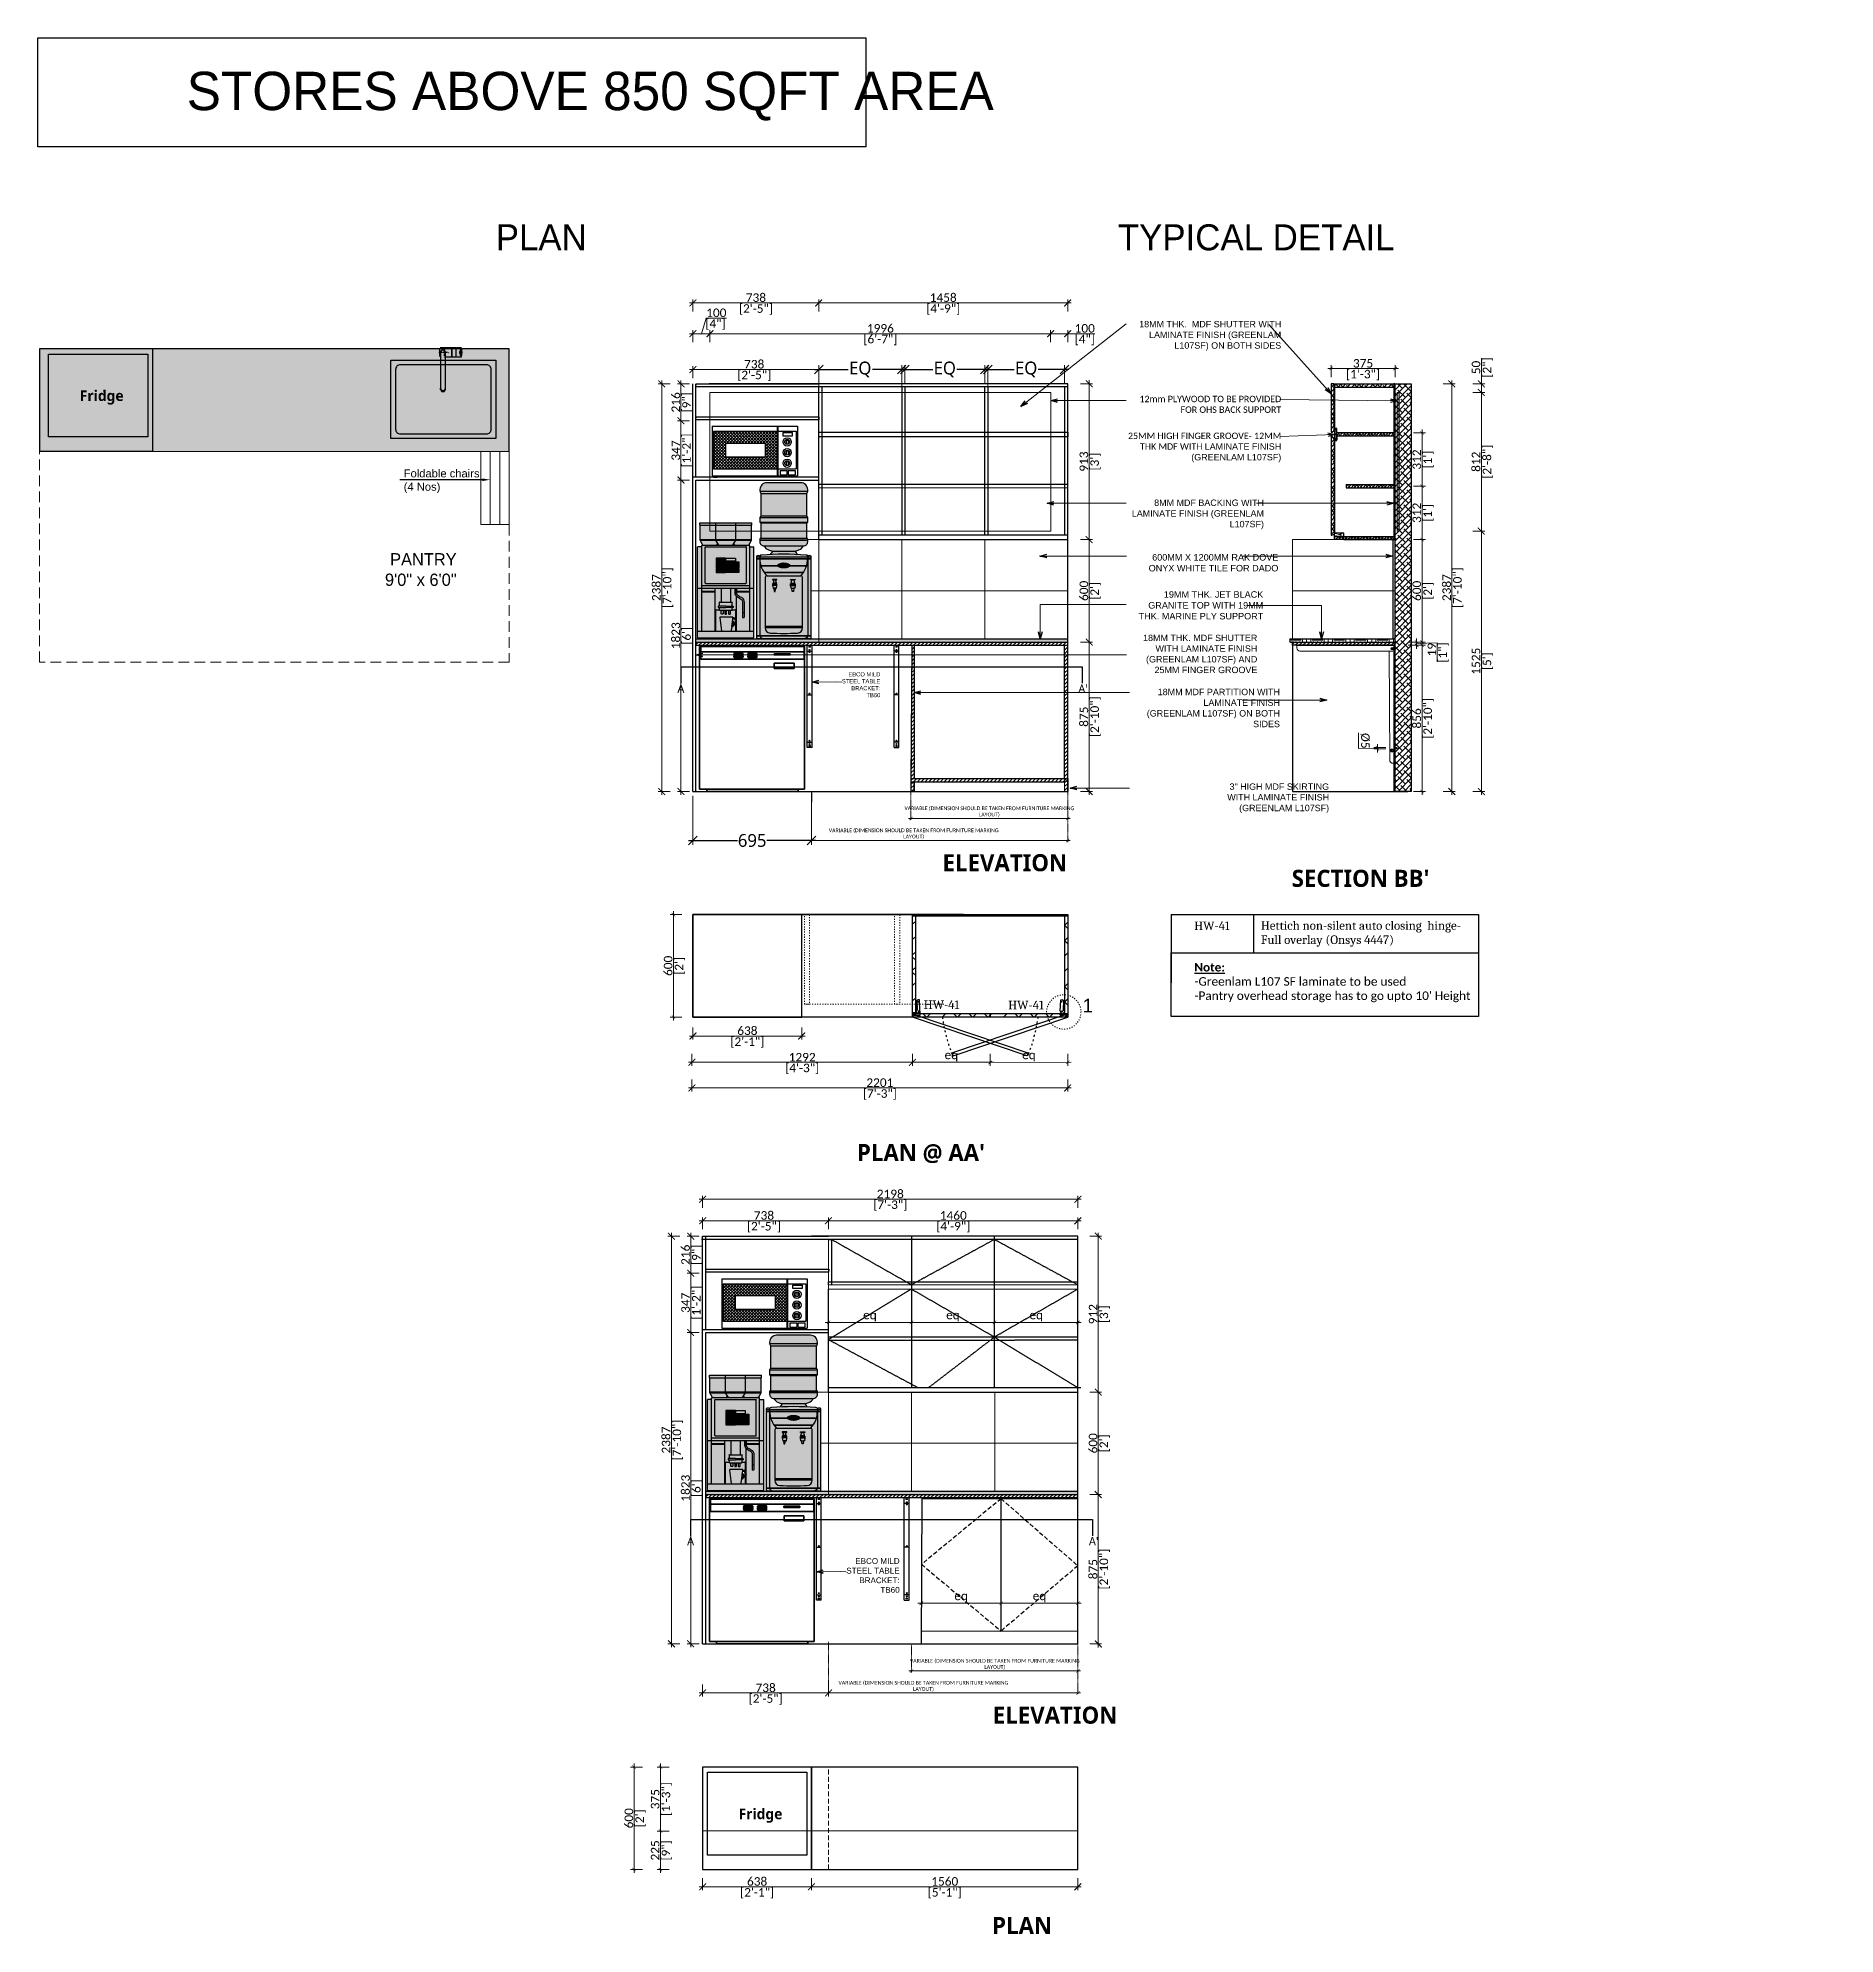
# Model space of a CAD drawing. Header units: millimetres. Extents: x 4214494 to 4225021, y -175262 to -164158.
import ezdxf
from ezdxf import colors
from ezdxf.entities.mleader import LeaderData, LeaderLine
from ezdxf.math import Vec2, Vec3

# ---------------------------------------------------------------- set-up
doc = ezdxf.new("R2010")
doc.units = ezdxf.units.MM
doc.header["$LTSCALE"] = 0.5
doc.header["$MEASUREMENT"] = 0
doc.header["$PDMODE"] = 2
for name, pattern in [('( Hidden )', [0.375, 0.25, -0.125]), ('6TH FL INTERNAL WALL$0$HIDDEN', [9.525, 6.35, -3.175]), ('ACAD_ISO03W100', [30, 12, -18]), ('CENTER2', [1.125, 0.75, -0.125, 0.125, -0.125]), ('CNS_DASHED', [2, 1, -1]), ('DASHED', [0.75, 0.5, -0.25]), ('DASHED2', [0.375, 0.25, -0.125]), ('PDF_IMPORT', [1, 0.8, -0.2])]:
    doc.linetypes.add(name, pattern=pattern)
for name, color, linetype, lineweight in [('.', 5, 'Continuous', 5), ('A-Disp-Sunglasses Unit', 31, 'Continuous', 13), ('dim', 44, 'Continuous', 9), ('ELEVATION MEDIUM', 7, 'Continuous', 20), ('hatch', 252, 'Continuous', 9), ('TEXT', 7, 'Continuous', 30)]:
    doc.layers.add(name, color=color, linetype=linetype, lineweight=lineweight)
for name, color, linetype in [('BA-Wall Hatch', 7, 'Continuous'), ('BG&E - DIMENSIONS', 7, 'Continuous'), ('door', 1, 'Continuous'), ('eq3', 250, 'Continuous'), ('FURN', 153, 'Continuous'), ('hacth', 7, 'Continuous'), ('HS -FURNITURE', 104, 'Continuous'), ('PDF_SS', 1, 'Continuous'), ('wood', 49, 'Continuous')]:
    doc.layers.add(name, color=color, linetype=linetype)
doc.layers.add('PDF_fun', color=32, linetype='Continuous', true_color=0xb85b00)
doc.styles.add('ARIAL', font='eurr____.ttf', dxfattribs={"height": 6})
doc.styles.add('S50 - FURN', font='segoeuil.ttf', dxfattribs={"height": 75})
doc.styles.get("Standard").update_dxf_attribs({"font": 'arial.ttf'})
doc.styles.add('TEXT-25', font='calibril.ttf', dxfattribs={"height": 25})
doc.styles.add('TEXT-50', font='calibril.ttf', dxfattribs={"height": 50})
doc.styles.add('TEXT-75', font='calibril.ttf', dxfattribs={"height": 75})
doc.styles.add('TITAN', font='Cambria Math.ttf')
doc.styles.add('Titan-Fastrack', font='segoeuil.ttf')
doc.styles.add('WOT-PLAN', font='segoeuil.ttf', dxfattribs={"height": 75})
doc.dimstyles.new('DIM-25', dxfattribs={"dimtxt": 25, "dimasz": 20, "dimexe": 10, "dimexo": 0.0625, "dimgap": 5, "dimtad": 1, "dimdec": 0, "dimzin": 0, "dimdsep": 46, "dimtxsty": 'TEXT-25', "dimblk": 'ARCHTICK', "dimcen": 0.09, "dimdle": 15, "dimclrd": 150, "dimclre": 8, "dimclrt": 7, "dimadec": 0, "dimazin": 0, "dimtfac": 1, "dimtdec": 0, "dimtofl": 0, "dimtmove": 0, "dimatfit": 3, "dimldrblk": 'OPEN30', "dimfxl": 50, "dimtolj": 1, "dimtzin": 0, "dimlwd": 5, "dimlwe": 0, "dimarcsym": 0})
doc.dimstyles.new('DIM-50', dxfattribs={"dimtxt": 50, "dimasz": 40, "dimexe": 20, "dimexo": 0.0625, "dimgap": 5, "dimtad": 1, "dimdec": 0, "dimzin": 0, "dimdsep": 46, "dimtxsty": 'TEXT-50', "dimblk": 'ARCHTICK', "dimcen": 0.09, "dimdle": 20, "dimclrd": 150, "dimclre": 8, "dimclrt": 7, "dimadec": 0, "dimazin": 0, "dimtfac": 1, "dimtdec": 0, "dimtofl": 0, "dimtmove": 0, "dimatfit": 3, "dimldrblk": 'OPEN30', "dimfxl": 50, "dimfxlon": 1, "dimtolj": 1, "dimtzin": 0, "dimlwd": 5, "dimlwe": 0, "dimarcsym": 0})
doc.dimstyles.new('DIM-75', dxfattribs={"dimtxt": 75, "dimasz": 40, "dimexe": 20, "dimexo": 0.0625, "dimgap": 5, "dimtad": 1, "dimdec": 0, "dimzin": 0, "dimdsep": 46, "dimtxsty": 'TEXT-75', "dimblk": 'ARCHTICK', "dimcen": 0.09, "dimdle": 20, "dimclrd": 150, "dimclre": 8, "dimclrt": 7, "dimadec": 0, "dimazin": 0, "dimtfac": 1, "dimtdec": 0, "dimtofl": 0, "dimtmove": 1, "dimatfit": 3, "dimldrblk": 'OPEN30', "dimfxl": 50, "dimfxlon": 1, "dimtolj": 1, "dimtzin": 0, "dimlwd": 5, "dimlwe": 0, "dimarcsym": 0})
doc.dimstyles.new('WOT - 75', dxfattribs={"dimtxt": 100, "dimasz": 50, "dimexe": 25, "dimexo": 25, "dimgap": 10, "dimtad": 0, "dimdec": 0, "dimzin": 0, "dimdsep": 46, "dimtxsty": 'WOT-PLAN', "dimblk": 'OBLIQUE', "dimcen": 0.09, "dimdle": 25, "dimclrd": 151, "dimclre": 151, "dimclrt": 7, "dimadec": 0, "dimazin": 0, "dimtfac": 1, "dimtdec": 0, "dimtofl": 0, "dimtmove": 0, "dimatfit": 3, "dimldrblk": 'OPEN30', "dimfxl": 75, "dimtolj": 1, "dimtzin": 0, "dimlwd": -1, "dimlwe": 5, "dimarcsym": 0})
pattern_1 = [(45, (288007.747, -612399.868), (-4.4194174, 4.4194174), [])]
pattern_2 = [(45, (3640953.881, -200218.004), (-11.22395686, 11.22395686), [])]
pattern_3 = [(45, (20190100.178, -12289401.99), (-8.8377613105, 8.8377613105), []), (135, (20190100.178, -12289401.99), (-26.513283931, 8.8377613105), [31.246204766, -18.74772286])]

msp = doc.modelspace()

# ---------------------------------------------------------------- texts
at = {"lineweight": 20, "char_height": 37.495, "attachment_point": 3}
for s, width, heights, insert in [('18MM THK.  MDF SHUTTER WITH LAMINATE FINISH (GREENLAM L107SF) ON BOTH SIDES', 895.456, [0], (4221776.9, -165815.2)), ('{\\fCalibri Light|b0|i0|c0|p34;\\C0;12mm PLYWOOD TO BE PROVIDED \\PFOR OHS BACK SUPPORT}', 895.456, [0], (4221776.9, -166253.6)), ('{\\fCalibri Light|b0|i0|c0|p34;\\C0;25MM HIGH FINGER GROOVE- 12MM THK MDF WITH }LAMINATE FINISH\\P(GREENLAM L107SF)', 895.456, [0], (4221776.9, -166469.6)), ('8MM MDF BACKING WITH LAMINATE FINISH (GREENLAM L107SF)', 778.763, [0], (4221675.7, -166861.2)), ('18MM THK. MDF SHUTTER \\PWITH LAMINATE FINISH\\P(GREENLAM L107SF) AND 25MM FINGER GROOVE', 741.068, [482.5], (4221637, -167652.8)), ('18MM MDF PARTITION WITH LAMINATE FINISH\\P(GREENLAM L107SF) ON BOTH SIDES', 871.306, [0], (4221769.3, -167969.4)), ('3" HIGH MDF SKIRTING\\PWITH LAMINATE FINISH\\P(GREENLAM L107SF)', 1153.749, [0], (4222057.2, -168523.7))]:
    msp.add_mtext_dynamic_manual_height_columns(s, width=width, gutter_width=1, heights=heights, dxfattribs=dict(at, insert=insert))
at = {"lineweight": 20, "attachment_point": 3}
for s, insert, char_height, width in [('600MM X 1200MM RAK DOVE ONYX WHITE TILE FOR DADO', (4221760.1, -167180.6), 38.095, 872.533), ('19MM THK. JET BLACK GRANITE TOP WITH 19MM THK. MARINE PLY SUPPORT', (4221671.9, -167398.2), 38.095, 783.603), ('{\\C251;\\c6710371;EBCO MILD STEEL TABLE BRACKET: TB60}', (4219428.8, -167872.5, -0.1), 24.376, 240.682), ('{\\C251;\\c6710371;EBCO MILD STEEL TABLE BRACKET: TB60}', (4219541.8, -173060.6, -0.1), 33.803, 333.767)]:
    msp.add_mtext(s, dxfattribs=dict(at, insert=insert, char_height=char_height, width=width))
at = {"color": 0, "insert": (4221268.1, -169690.1), "char_height": 49.995, "attachment_point": 4, "style": 'TEXT-75'}
msp.add_mtext_dynamic_manual_height_columns("{\\fCalibri Light|b1|i0|c0|p34;\\LNote:\\P}-Greenlam L107 SF laminate to be used\\P{\\C1;-Pantry overhead storage has to go upto 10' Height}", width=1626.636, gutter_width=0.693, heights=[0], dxfattribs=at)
at = {"insert": (4220612.7, -169784.8), "char_height": 80, "attachment_point": 1}
msp.add_mtext_dynamic_manual_height_columns('1', width=22.633, gutter_width=624.6, heights=[0], dxfattribs=at)
at = {"ltscale": 0.5, "insert": (4218569.3, -170747.4, 0), "char_height": 99.988, "width": 2174.231, "attachment_point": 7, "style": 'Titan-Fastrack'}
msp.add_mtext("\\pi722.32575;{\\fSegoe UI Light|b1|i0|c0|p34;PLAN @ AA'}", dxfattribs=at)
at = {"layer": 'A-Disp-Sunglasses Unit', "color": 18, "true_color": 0x000000, "char_height": 62.156, "width": 440.204, "attachment_point": 7, "style": 'Titan-Fastrack'}
for insert in [(4214630.1, -166305.2), (4218488.8, -174610.2, 0)]:
    msp.add_mtext('\\pi109.76068;{\\fSegoe UI Light|b1|i0|c0|p34;Fridge}', dxfattribs=dict(at, insert=insert))
at = {"layer": 'A-Disp-Sunglasses Unit', "color": 7, "char_height": 99.988, "attachment_point": 7, "style": 'Titan-Fastrack'}
for s, insert, width in [('\\pi529.20352;{\\fSegoe UI Light|b1|i0|c0|p34;ELEVATION}', (4219263.6, -169039.5), 1728.865), ("\\pi490.99931;{\\fSegoe UI Light|b1|i0|c0|p34;SECTION BB'}", (4221347.3, -169130.9), 1728.865), ('\\pi529.20352;{\\fSegoe UI Light|b1|i0|c0|p34;ELEVATION}', (4219558, -174031.4, 0), 1728.865), ('\\pi848.16547;{\\fSegoe UI Light|b1|i0|c0|p34;PLAN}', (4219235, -175262.1, 0), 2003.832)]:
    msp.add_mtext(s, dxfattribs=dict(at, insert=insert, width=width))
at = {"layer": 'TEXT', "color": 0, "attachment_point": 3, "style": 'ARIAL'}
for s, width, gutter_width, insert, char_height in [('{\\fBahnschrift SemiLight|b0|i0|c0|p34;STORES ABOVE 850 SQFT AREA}', 6327, 2109.1, (4220093.5, -164356.1, 889), 224.79), ('{\\fBahnschrift SemiLight|b0|i0|c0|p34;PLAN}', 4293.973, 1431.4, (4217709.1, -165249.5, 889), 152.559), ('{\\fBahnschrift SemiLight|b0|i0|c0|p34;TYPICAL DETAIL}', 4293.973, 1431.4, (4222441.1, -165249.5, 889), 152.559), ('{\\fBahnschrift SemiLight|b0|i0|c0|p34;PANTRY\\P9\'0" x 6\'0"}', 2022.13, 674.1, (4216947.1, -167175.3, 889), 71.844)]:
    msp.add_mtext_dynamic_manual_height_columns(s, width=width, gutter_width=gutter_width, heights=[0], dxfattribs=dict(at, insert=insert, char_height=char_height))
at = {"layer": 'TEXT', "attachment_point": 5, "style": 'S50 - FURN'}
for s, insert, char_height in [('A', (4218260.6, -167969.3), 50), ("A'", (4220616.2, -167969.3), 49.99), ('A', (4218317.5, -172961.2, 0), 50), ("A'", (4220678.1, -172961.2, 0), 49.99)]:
    msp.add_mtext_dynamic_manual_height_columns(s, width=1073.312, gutter_width=9998.8, heights=[0], dxfattribs=dict(at, insert=insert, char_height=char_height))

# ---------------------------------------------------------------- blocks, each defined once
blk = doc.blocks.new('TTH')
at = {"color": 18, "linetype": 'Continuous', "true_color": 0x000000}
blk.add_line((335344, -615448, 93), (334516, -615448, 94), dxfattribs=at)
for points in [[(334516, -615348, -840), (335348, -615348, -840), (335348, -615348, 94), (334516, -615348, 94)], [(334516, -616481), (334516, -615348, -840), (334516, -615348, 94), (334516, -616481, 933)], [(334516, -615348, -840), (334516, -616481), (335348, -616481), (335348, -615348, -840)], [(335348, -615348, 94), (335348, -616481, 933), (334516, -616481, 933), (334516, -615348, 94)], [(334525, -615347, 215), (334525, -615391, 215), (335344, -615391, 215), (335344, -615347, 215)], [(334525, -615350, 93), (334525, -615347, 93), (335344, -615347, 93), (335344, -615350, 93)], [(334525, -615347, 93), (334525, -615347, 215), (335344, -615347, 215), (335344, -615347, 93)], [(334525, -615448, 93), (334525, -615350, 93), (335344, -615350, 93), (335344, -615448, 93)], [(334525, -615391, 215), (334525, -615448, 93), (335344, -615448, 93), (335344, -615391, 215)], [(334824, -615429, 120), (334786, -615409, 157), (334785, -615412, 152)], [(334824, -615429, 120), (334785, -615412, 152), (334786, -615415, 146)], [(334824, -615446, 129), (334786, -615425, 166), (334785, -615428, 160)], [(334824, -615446, 129), (334785, -615428, 160), (334786, -615431, 155)], [(334824, -615429, 120), (334787, -615406, 162), (334786, -615409, 157)], [(334824, -615429, 120), (334786, -615415, 146), (334787, -615418, 141)], [(334824, -615446, 129), (334787, -615423, 171), (334786, -615425, 166)], [(334824, -615446, 129), (334786, -615431, 155), (334787, -615434, 150)], [(334824, -615429, 120), (334790, -615403, 167), (334787, -615406, 162)], [(334824, -615429, 120), (334787, -615418, 141), (334790, -615421, 136)], [(334824, -615446, 129), (334790, -615420, 176), (334787, -615423, 171)], [(334824, -615446, 129), (334787, -615434, 150), (334790, -615437, 144)], [(334824, -615429, 120), (334794, -615401, 172), (334790, -615403, 167)], [(334824, -615446, 129), (334794, -615417, 181), (334790, -615420, 176)], [(334824, -615429, 120), (334790, -615421, 136), (334794, -615423, 131)], [(334824, -615446, 129), (334790, -615437, 144), (334794, -615440, 140)], [(334824, -615429, 120), (334799, -615399, 176), (334794, -615401, 172)], [(334824, -615446, 129), (334799, -615415, 185), (334794, -615417, 181)], [(334824, -615429, 120), (334794, -615423, 131), (334799, -615425, 127)], [(334824, -615446, 129), (334794, -615440, 140), (334799, -615442, 136)], [(334824, -615429, 120), (334804, -615397, 179), (334799, -615399, 176)], [(334824, -615446, 129), (334804, -615414, 188), (334799, -615415, 185)], [(334824, -615429, 120), (334799, -615425, 127), (334804, -615427, 124)], [(334824, -615446, 129), (334799, -615442, 136), (334804, -615443, 133)], [(334824, -615429, 120), (334811, -615396, 181), (334804, -615397, 179)], [(334824, -615446, 129), (334811, -615412, 190), (334804, -615414, 188)], [(334824, -615429, 120), (334804, -615427, 124), (334811, -615428, 122)], [(334824, -615446, 129), (334804, -615443, 133), (334811, -615445, 130)], [(334840, -615414, 187), (334840, -615446, 187), (334808, -615446, 187), (334808, -615414, 187)], [(334808, -615414, 136), (334808, -615446, 136), (334840, -615446, 136), (334840, -615414, 136)], [(334840, -615414, 187), (334808, -615414, 187), (334808, -615414, 136), (334840, -615414, 136)], [(334808, -615414, 187), (334808, -615446, 187), (334808, -615446, 136), (334808, -615414, 136)], [(334808, -615446, 187), (334840, -615446, 187), (334840, -615446, 136), (334808, -615446, 136)], [(334824, -615429, 120), (334817, -615395, 183), (334811, -615396, 181)], [(334824, -615446, 129), (334817, -615412, 192), (334811, -615412, 190)], [(334824, -615429, 120), (334811, -615428, 122), (334817, -615429, 120)], [(334824, -615446, 129), (334811, -615445, 130), (334817, -615445, 129)], [(334824, -615429, 120), (334824, -615395, 183), (334817, -615395, 183)], [(334824, -615446, 129), (334824, -615411, 192), (334817, -615412, 192)], [(334824, -615429, 120), (334831, -615395, 183), (334824, -615395, 183)], [(334824, -615429, 120), (334837, -615396, 181), (334831, -615395, 183)], [(334824, -615429, 120), (334843, -615397, 179), (334837, -615396, 181)], [(334824, -615429, 120), (334849, -615399, 176), (334843, -615397, 179)], [(334824, -615429, 120), (334854, -615401, 172), (334849, -615399, 176)], [(334824, -615429, 120), (334858, -615403, 167), (334854, -615401, 172)], [(334824, -615429, 120), (334860, -615406, 162), (334858, -615403, 167)], [(334824, -615429, 120), (334862, -615409, 157), (334860, -615406, 162)], [(334824, -615429, 120), (334863, -615412, 152), (334862, -615409, 157)], [(334824, -615446, 129), (334831, -615412, 192), (334824, -615411, 192)], [(334824, -615429, 120), (334862, -615415, 146), (334863, -615412, 152)], [(334824, -615446, 129), (334843, -615414, 188), (334837, -615412, 190)], [(334824, -615446, 129), (334837, -615412, 190), (334831, -615412, 192)], [(334824, -615446, 129), (334849, -615415, 185), (334843, -615414, 188)], [(334824, -615429, 120), (334860, -615418, 141), (334862, -615415, 146)], [(334824, -615446, 129), (334854, -615417, 181), (334849, -615415, 185)], [(334824, -615446, 129), (334858, -615420, 176), (334854, -615417, 181)], [(334824, -615429, 120), (334858, -615421, 136), (334860, -615418, 141)], [(334824, -615446, 129), (334860, -615423, 171), (334858, -615420, 176)], [(334824, -615429, 120), (334854, -615423, 131), (334858, -615421, 136)], [(334824, -615429, 120), (334849, -615425, 127), (334854, -615423, 131)], [(334824, -615446, 129), (334862, -615425, 166), (334860, -615423, 171)], [(334824, -615429, 120), (334843, -615427, 124), (334849, -615425, 127)], [(334824, -615446, 129), (334863, -615428, 160), (334862, -615425, 166)], [(334824, -615429, 120), (334837, -615428, 122), (334843, -615427, 124)], [(334824, -615429, 120), (334831, -615429, 120), (334837, -615428, 122)], [(334824, -615446, 129), (334862, -615431, 155), (334863, -615428, 160)], [(334824, -615446, 129), (334860, -615434, 150), (334862, -615431, 155)], [(334824, -615446, 129), (334858, -615437, 144), (334860, -615434, 150)], [(334824, -615446, 129), (334854, -615440, 140), (334858, -615437, 144)], [(334824, -615446, 129), (334849, -615442, 136), (334854, -615440, 140)], [(334824, -615446, 129), (334843, -615443, 133), (334849, -615442, 136)], [(334824, -615446, 129), (334837, -615445, 130), (334843, -615443, 133)], [(334824, -615446, 129), (334831, -615445, 129), (334837, -615445, 130)], [(334840, -615446, 187), (334840, -615414, 187), (334840, -615414, 136), (334840, -615446, 136)], [(334934, -615429, 120), (334896, -615409, 157), (334895, -615412, 152)], [(334934, -615429, 120), (334895, -615412, 152), (334896, -615415, 146)], [(334934, -615446, 129), (334896, -615425, 166), (334895, -615428, 160)], [(334934, -615446, 129), (334895, -615428, 160), (334896, -615431, 155)], [(334934, -615429, 120), (334898, -615406, 162), (334896, -615409, 157)], [(334934, -615429, 120), (334896, -615415, 146), (334898, -615418, 141)], [(334934, -615446, 129), (334898, -615423, 171), (334896, -615425, 166)], [(334934, -615446, 129), (334896, -615431, 155), (334898, -615434, 150)], [(334934, -615429, 120), (334900, -615403, 167), (334898, -615406, 162)], [(334934, -615429, 120), (334898, -615418, 141), (334900, -615421, 136)], [(334934, -615446, 129), (334900, -615420, 176), (334898, -615423, 171)], [(334934, -615446, 129), (334898, -615434, 150), (334900, -615437, 144)], [(334934, -615429, 120), (334904, -615401, 172), (334900, -615403, 167)], [(334934, -615446, 129), (334904, -615417, 181), (334900, -615420, 176)], [(334934, -615429, 120), (334900, -615421, 136), (334904, -615423, 131)], [(334934, -615446, 129), (334900, -615437, 144), (334904, -615440, 140)], [(334934, -615429, 120), (334909, -615399, 176), (334904, -615401, 172)], [(334934, -615446, 129), (334909, -615415, 185), (334904, -615417, 181)], [(334934, -615429, 120), (334904, -615423, 131), (334909, -615425, 127)], [(334934, -615446, 129), (334904, -615440, 140), (334909, -615442, 136)], [(334934, -615429, 120), (334915, -615397, 179), (334909, -615399, 176)], [(334934, -615446, 129), (334915, -615414, 188), (334909, -615415, 185)], [(334934, -615429, 120), (334909, -615425, 127), (334915, -615427, 124)], [(334934, -615446, 129), (334909, -615442, 136), (334915, -615443, 133)], [(334934, -615429, 120), (334921, -615396, 181), (334915, -615397, 179)], [(334934, -615446, 129), (334921, -615412, 190), (334915, -615414, 188)], [(334934, -615429, 120), (334915, -615427, 124), (334921, -615428, 122)], [(334934, -615446, 129), (334915, -615443, 133), (334921, -615445, 130)], [(334950, -615414, 187), (334950, -615446, 187), (334918, -615446, 187), (334918, -615414, 187)], [(334918, -615414, 136), (334918, -615446, 136), (334950, -615446, 136), (334950, -615414, 136)], [(334918, -615414, 187), (334918, -615446, 187), (334918, -615446, 136), (334918, -615414, 136)], [(334950, -615414, 187), (334918, -615414, 187), (334918, -615414, 136), (334950, -615414, 136)], [(334918, -615446, 187), (334950, -615446, 187), (334950, -615446, 136), (334918, -615446, 136)], [(334934, -615429, 120), (334927, -615395, 183), (334921, -615396, 181)], [(334934, -615446, 129), (334927, -615412, 192), (334921, -615412, 190)], [(334934, -615429, 120), (334921, -615428, 122), (334927, -615429, 120)], [(334934, -615446, 129), (334921, -615445, 130), (334927, -615445, 129)], [(334934, -615429, 120), (334934, -615395, 183), (334927, -615395, 183)], [(334934, -615446, 129), (334934, -615411, 192), (334927, -615412, 192)], [(334934, -615429, 120), (334941, -615395, 183), (334934, -615395, 183)], [(334934, -615429, 120), (334947, -615396, 181), (334941, -615395, 183)], [(334934, -615429, 120), (334954, -615397, 179), (334947, -615396, 181)], [(334934, -615429, 120), (334959, -615399, 176), (334954, -615397, 179)], [(334934, -615429, 120), (334964, -615401, 172), (334959, -615399, 176)], [(334934, -615429, 120), (334968, -615403, 167), (334964, -615401, 172)], [(334934, -615429, 120), (334971, -615406, 162), (334968, -615403, 167)], [(334934, -615429, 120), (334972, -615409, 157), (334971, -615406, 162)], [(334934, -615429, 120), (334973, -615412, 152), (334972, -615409, 157)], [(334934, -615446, 129), (334941, -615412, 192), (334934, -615411, 192)], [(334934, -615429, 120), (334972, -615415, 146), (334973, -615412, 152)], [(334934, -615446, 129), (334954, -615414, 188), (334947, -615412, 190)], [(334934, -615446, 129), (334947, -615412, 190), (334941, -615412, 192)], [(334934, -615446, 129), (334959, -615415, 185), (334954, -615414, 188)], [(334934, -615429, 120), (334971, -615418, 141), (334972, -615415, 146)], [(334934, -615446, 129), (334964, -615417, 181), (334959, -615415, 185)], [(334934, -615446, 129), (334968, -615420, 176), (334964, -615417, 181)], [(334934, -615429, 120), (334968, -615421, 136), (334971, -615418, 141)], [(334934, -615446, 129), (334971, -615423, 171), (334968, -615420, 176)], [(334934, -615429, 120), (334964, -615423, 131), (334968, -615421, 136)], [(334934, -615429, 120), (334959, -615425, 127), (334964, -615423, 131)], [(334934, -615446, 129), (334972, -615425, 166), (334971, -615423, 171)], [(334934, -615429, 120), (334954, -615427, 124), (334959, -615425, 127)], [(334934, -615446, 129), (334973, -615428, 160), (334972, -615425, 166)], [(334934, -615429, 120), (334947, -615428, 122), (334954, -615427, 124)], [(334934, -615429, 120), (334941, -615429, 120), (334947, -615428, 122)], [(334934, -615446, 129), (334972, -615431, 155), (334973, -615428, 160)], [(334934, -615446, 129), (334971, -615434, 150), (334972, -615431, 155)], [(334934, -615446, 129), (334968, -615437, 144), (334971, -615434, 150)], [(334934, -615446, 129), (334964, -615440, 140), (334968, -615437, 144)], [(334934, -615446, 129), (334959, -615442, 136), (334964, -615440, 140)], [(334934, -615446, 129), (334954, -615443, 133), (334959, -615442, 136)], [(334934, -615446, 129), (334947, -615445, 130), (334954, -615443, 133)], [(334934, -615446, 129), (334941, -615445, 129), (334947, -615445, 130)], [(334950, -615446, 187), (334950, -615414, 187), (334950, -615414, 136), (334950, -615446, 136)], [(335233, -615406, 180), (335107, -615406, 180), (335107, -615406, 163), (335233, -615406, 163)], [(335107, -615416, 180), (335107, -615406, 180), (335233, -615406, 180), (335233, -615416, 180)], [(335233, -615416, 163), (335233, -615406, 163), (335107, -615406, 163), (335107, -615416, 163)], [(335107, -615416, 180), (335233, -615416, 180), (335233, -615416, 163), (335107, -615416, 163)], [(335348, -615348, -840), (335348, -616481), (335348, -616481, 933), (335348, -615348, 94)], [(335108, -615482, 107), (335108, -615523, 107), (335265, -615523, 107), (335265, -615482, 107)], [(335265, -615482, 94), (335265, -615523, 94), (335108, -615523, 94), (335108, -615482, 94)], [(335108, -615523, 107), (335108, -615482, 107), (335108, -615482, 94), (335108, -615523, 94)], [(335108, -615482, 107), (335265, -615482, 107), (335265, -615482, 94), (335108, -615482, 94)], [(335265, -615523, 107), (335108, -615523, 107), (335108, -615523, 94), (335265, -615523, 94)], [(335265, -615482, 107), (335265, -615523, 107), (335265, -615523, 94), (335265, -615482, 94)], [(335348, -616481), (334516, -616481), (334516, -616481, 933), (335348, -616481, 933)], [(334572, -616481, 848), (334572, -616498, 848), (334572, -616498, 93), (334572, -616481, 93)], [(335297, -616481, 848), (334572, -616481, 848), (334572, -616481, 93), (335297, -616481, 93)], [(334572, -616481, 93), (334572, -616498, 93), (335297, -616498, 93), (335297, -616481, 93)], [(335297, -616481, 848), (335297, -616498, 848), (334572, -616498, 848), (334572, -616481, 848)], [(334572, -616498, 848), (335297, -616498, 848), (335297, -616498, 93), (334572, -616498, 93)], [(335297, -616498, 848), (335297, -616481, 848), (335297, -616481, 93), (335297, -616498, 93)]]:
    blk.add_3dface(points, dxfattribs=at)
for points, invisible_edges in [([(334525, -615347, 93), (334525, -615347, 215), (334525, -615391, 215)], 8), ([(334525, -615347, 93), (334525, -615391, 215), (334525, -615448, 93)], 1), ([(335344, -615347, 93), (335344, -615347, 215), (335344, -615391, 215)], 8), ([(335344, -615347, 93), (335344, -615391, 215), (335344, -615448, 93)], 1)]:
    blk.add_3dface(points, dxfattribs=dict(at, invisible_edges=invisible_edges))
blk = doc.blocks.new('_ArchTick')
at = {"color": 0, "linetype": 'ByBlock', "const_width": 0.15}
blk.add_lwpolyline([(-0.5, -0.5), (0.5, 0.5)], dxfattribs=at)
blk = doc.blocks.new('*D41')
at = {"layer": 'Defpoints', "color": 0, "lineweight": 0, "transparency": 16777216}
for p in [(4218141, -174284, 0), (4218258, -174284, 0), (4218258, -174659, 0)]:
    blk.add_point(p, dxfattribs=at)
at = {"layer": 'dim', "color": 8, "linetype": 'Continuous', "lineweight": 0, "transparency": 16777216}
for p, q in [((4218191, -174284, 0), (4218121, -174284, 0)), ((4218191, -174659, 0), (4218121, -174659, 0))]:
    blk.add_line(p, q, dxfattribs=at)
at = {"layer": 'dim', "color": 150, "linetype": 'Continuous', "lineweight": 5, "transparency": 16777216}
blk.add_line((4218141, -174679, 0), (4218141, -174264, 0), dxfattribs=at)
at = {"layer": 'dim', "color": 150, "lineweight": 5, "transparency": 16777216, "xscale": 20, "yscale": 20, "zscale": 20}
for p, rotation in [((4218141, -174284, 0), 90), ((4218141, -174659, 0), 270)]:
    blk.add_blockref('_ArchTick', p, dxfattribs=dict(at, rotation=rotation))
at = {"layer": 'dim', "color": 7, "transparency": 16777216, "char_height": 50, "attachment_point": 5, "rotation": 90, "style": 'TEXT-50'}
for s, insert in [('\\A1;375', (4218110, -174472, 0)), ('\\A1;[1\'-3"]', (4218178, -174472, 0))]:
    blk.add_mtext(s, dxfattribs=dict(at, insert=insert))
blk = doc.blocks.new('_Open30')
at = {"color": 0, "linetype": 'ByBlock', "lineweight": -2}
for p, q in [((-1, 0.27), (0, 0)), ((0, 0), (-1, -0.27)), ((0, 0), (-1, 0))]:
    blk.add_line(p, q, dxfattribs=at)
blk = doc.blocks.new('*D42')
at = {"layer": 'Defpoints', "color": 0, "lineweight": 0, "transparency": 16777216}
for p in [(4219669, -173266), (4219669, -173325, 0), (4220136, -173266, 0)]:
    blk.add_point(p, dxfattribs=at)
at = {"layer": 'dim', "color": 150, "linetype": 'Continuous', "lineweight": 5, "transparency": 16777216}
blk.add_line((4220156, -173325, 0), (4219649, -173325, 0), dxfattribs=at)
at = {"layer": 'dim', "color": 8, "linetype": 'Continuous', "lineweight": 0, "transparency": 16777216}
for p, q in [((4219669, -173275, 0), (4219669, -173345, 0)), ((4220136, -173275, 0), (4220136, -173345, 0))]:
    blk.add_line(p, q, dxfattribs=at)
at = {"layer": 'dim', "color": 150, "lineweight": 5, "transparency": 16777216, "xscale": 20, "yscale": 20, "zscale": 20, "rotation": 180}
blk.add_blockref('_ArchTick', (4219669, -173325, 0), dxfattribs=at)
at = {"layer": 'dim', "color": 150, "lineweight": 5, "transparency": 16777216, "xscale": 20, "yscale": 20, "zscale": 20}
blk.add_blockref('_ArchTick', (4220136, -173325, 0), dxfattribs=at)
at = {"layer": 'dim', "color": 7, "transparency": 16777216, "insert": (4219902, -173288, 0), "char_height": 50, "attachment_point": 5, "style": 'TEXT-50'}
blk.add_mtext('\\A1;eq', dxfattribs=at)
blk = doc.blocks.new('*D43')
at = {"layer": 'Defpoints', "color": 0, "lineweight": 0, "transparency": 16777216}
for p in [(4220136, -173250), (4220136, -173325), (4220586, -173250)]:
    blk.add_point(p, dxfattribs=at)
at = {"layer": 'dim', "color": 150, "linetype": 'Continuous', "lineweight": 5, "transparency": 16777216}
blk.add_line((4220606, -173325), (4220116, -173325), dxfattribs=at)
at = {"layer": 'dim', "color": 8, "linetype": 'Continuous', "lineweight": 0, "transparency": 16777216}
for p, q in [((4220136, -173275), (4220136, -173345)), ((4220586, -173275), (4220586, -173345))]:
    blk.add_line(p, q, dxfattribs=at)
at = {"layer": 'dim', "color": 150, "lineweight": 5, "transparency": 16777216, "xscale": 20, "yscale": 20, "zscale": 20, "rotation": 180}
blk.add_blockref('_ArchTick', (4220136, -173325), dxfattribs=at)
at = {"layer": 'dim', "color": 150, "lineweight": 5, "transparency": 16777216, "xscale": 20, "yscale": 20, "zscale": 20}
blk.add_blockref('_ArchTick', (4220586, -173325), dxfattribs=at)
at = {"layer": 'dim', "color": 7, "transparency": 16777216, "insert": (4220361, -173288), "char_height": 50, "attachment_point": 5, "style": 'TEXT-50'}
blk.add_mtext('\\A1;eq', dxfattribs=at)
blk = doc.blocks.new('*D44')
at = {"layer": 'Defpoints', "color": 0, "lineweight": 0, "transparency": 16777216}
for p in [(4220097, -171619, 0), (4220586, -171620, 0), (4220097, -171680, 0)]:
    blk.add_point(p, dxfattribs=at)
at = {"layer": 'dim', "color": 8, "linetype": 'Continuous', "lineweight": 0, "transparency": 16777216}
for p, q in [((4220097, -171630, 0), (4220097, -171700, 0)), ((4220586, -171630, 0), (4220586, -171700, 0))]:
    blk.add_line(p, q, dxfattribs=at)
at = {"layer": 'dim', "color": 150, "linetype": 'Continuous', "lineweight": 5, "transparency": 16777216}
blk.add_line((4220606, -171680, 0), (4220077, -171680, 0), dxfattribs=at)
at = {"layer": 'dim', "color": 150, "lineweight": 5, "transparency": 16777216, "xscale": 20, "yscale": 20, "zscale": 20, "rotation": 180}
blk.add_blockref('_ArchTick', (4220097, -171680, 0), dxfattribs=at)
at = {"layer": 'dim', "color": 150, "lineweight": 5, "transparency": 16777216, "xscale": 20, "yscale": 20, "zscale": 20}
blk.add_blockref('_ArchTick', (4220586, -171680, 0), dxfattribs=at)
at = {"layer": 'dim', "color": 7, "transparency": 16777216, "insert": (4220342, -171643, 0), "char_height": 50, "attachment_point": 5, "style": 'TEXT-50'}
blk.add_mtext('\\A1;eq', dxfattribs=at)
blk = doc.blocks.new('*D45')
at = {"layer": 'Defpoints', "color": 0, "linetype": 'DASHED', "lineweight": 0, "ltscale": 100, "transparency": 16777216}
for p in [(4219611, -171619, 0), (4220097, -171619, 0), (4219611, -171680, 0)]:
    blk.add_point(p, dxfattribs=at)
at = {"layer": 'FURN', "color": 8, "linetype": 'Continuous', "lineweight": 0, "ltscale": 100, "transparency": 16777216}
for p, q in [((4219611, -171630, 0), (4219611, -171700, 0)), ((4220097, -171630, 0), (4220097, -171700, 0))]:
    blk.add_line(p, q, dxfattribs=at)
at = {"layer": 'FURN', "color": 150, "linetype": 'Continuous', "lineweight": 5, "ltscale": 100, "transparency": 16777216}
blk.add_line((4220117, -171680, 0), (4219591, -171680, 0), dxfattribs=at)
at = {"layer": 'FURN', "color": 150, "linetype": 'DASHED', "lineweight": 5, "ltscale": 100, "transparency": 16777216, "xscale": 20, "yscale": 20, "zscale": 20, "rotation": 180}
blk.add_blockref('_ArchTick', (4219611, -171680, 0), dxfattribs=at)
at = {"layer": 'FURN', "color": 150, "linetype": 'DASHED', "lineweight": 5, "ltscale": 100, "transparency": 16777216, "xscale": 20, "yscale": 20, "zscale": 20}
blk.add_blockref('_ArchTick', (4220097, -171680, 0), dxfattribs=at)
at = {"layer": 'FURN', "color": 7, "linetype": 'DASHED', "ltscale": 100, "transparency": 16777216, "insert": (4219854, -171643, 0), "char_height": 50, "attachment_point": 5, "style": 'TEXT-50'}
blk.add_mtext('\\A1;eq', dxfattribs=at)
blk = doc.blocks.new('*D46')
at = {"layer": 'Defpoints', "color": 0, "lineweight": 0, "transparency": 16777216}
for p in [(4219125, -171605, 0), (4219611, -171619, 0), (4219611, -171680, 0)]:
    blk.add_point(p, dxfattribs=at)
at = {"layer": 'dim', "color": 8, "linetype": 'Continuous', "lineweight": 0, "transparency": 16777216}
for p, q in [((4219125, -171630, 0), (4219125, -171700, 0)), ((4219611, -171630, 0), (4219611, -171700, 0))]:
    blk.add_line(p, q, dxfattribs=at)
at = {"layer": 'dim', "color": 150, "linetype": 'Continuous', "lineweight": 5, "transparency": 16777216}
blk.add_line((4219105, -171680, 0), (4219631, -171680, 0), dxfattribs=at)
at = {"layer": 'dim', "color": 150, "lineweight": 5, "transparency": 16777216, "xscale": 20, "yscale": 20, "zscale": 20, "rotation": 180}
blk.add_blockref('_ArchTick', (4219125, -171680, 0), dxfattribs=at)
at = {"layer": 'dim', "color": 150, "lineweight": 5, "transparency": 16777216, "xscale": 20, "yscale": 20, "zscale": 20}
blk.add_blockref('_ArchTick', (4219611, -171680, 0), dxfattribs=at)
at = {"layer": 'dim', "color": 7, "transparency": 16777216, "insert": (4219368, -171643, 0), "char_height": 50, "attachment_point": 5, "style": 'TEXT-50'}
blk.add_mtext('\\A1;eq', dxfattribs=at)
blk = doc.blocks.new('*D9')
at = {"layer": 'Defpoints', "color": 0, "lineweight": 0, "transparency": 16777216}
for p in [(4218258, -174659, 0), (4218141, -174884), (4218258, -174884, 0)]:
    blk.add_point(p, dxfattribs=at)
at = {"layer": 'dim', "color": 8, "linetype": 'Continuous', "lineweight": 0, "transparency": 16777216}
for p, q in [((4218191, -174659), (4218121, -174659)), ((4218191, -174884), (4218121, -174884))]:
    blk.add_line(p, q, dxfattribs=at)
at = {"layer": 'dim', "color": 150, "linetype": 'Continuous', "lineweight": 5, "transparency": 16777216}
blk.add_line((4218141, -174639), (4218141, -174904), dxfattribs=at)
at = {"layer": 'dim', "color": 150, "lineweight": 5, "transparency": 16777216, "xscale": 20, "yscale": 20, "zscale": 20}
for p, rotation in [((4218141, -174659), 90), ((4218141, -174884), 270)]:
    blk.add_blockref('_ArchTick', p, dxfattribs=dict(at, rotation=rotation))
at = {"layer": 'dim', "color": 7, "transparency": 16777216, "char_height": 50, "attachment_point": 5, "rotation": 90, "style": 'TEXT-50'}
for s, insert in [('\\A1;225', (4218110, -174772)), ('\\A1;[9"]', (4218178, -174772))]:
    blk.add_mtext(s, dxfattribs=dict(at, insert=insert))
blk = doc.blocks.new('*D10')
at = {"layer": 'Defpoints', "color": 0, "lineweight": 0, "transparency": 16777216}
for p in [(4218258, -174284, 0), (4217986, -174884), (4218258, -174884, 0)]:
    blk.add_point(p, dxfattribs=at)
at = {"layer": 'dim', "color": 8, "linetype": 'Continuous', "lineweight": 0, "transparency": 16777216}
for p, q in [((4218036, -174284), (4217966, -174284)), ((4218036, -174884), (4217966, -174884))]:
    blk.add_line(p, q, dxfattribs=at)
at = {"layer": 'dim', "color": 150, "linetype": 'Continuous', "lineweight": 5, "transparency": 16777216}
blk.add_line((4217986, -174264), (4217986, -174904), dxfattribs=at)
at = {"layer": 'dim', "color": 150, "lineweight": 5, "transparency": 16777216, "xscale": 20, "yscale": 20, "zscale": 20}
for p, rotation in [((4217986, -174284), 90), ((4217986, -174884), 270)]:
    blk.add_blockref('_ArchTick', p, dxfattribs=dict(at, rotation=rotation))
at = {"layer": 'dim', "color": 7, "transparency": 16777216, "char_height": 50, "attachment_point": 5, "rotation": 90, "style": 'TEXT-50'}
for s, insert in [('\\A1;600', (4217956, -174584)), ("\\A1;[2']", (4218024, -174584))]:
    blk.add_mtext(s, dxfattribs=dict(at, insert=insert))
blk = doc.blocks.new('*D11')
at = {"color": 150, "linetype": 'Continuous', "lineweight": 5, "transparency": 16777216}
blk.add_line((4218368, -171085, 0), (4219145, -171085, 0), dxfattribs=at)
at = {"color": 8, "linetype": 'Continuous', "lineweight": 0, "transparency": 16777216}
for p, q in [((4218388, -171135, 0), (4218388, -171065, 0)), ((4219125, -171135, 0), (4219125, -171065, 0))]:
    blk.add_line(p, q, dxfattribs=at)
at = {"layer": 'Defpoints', "color": 0, "lineweight": 0, "transparency": 16777216}
for p in [(4219125, -171085, 0), (4219125, -171213, 0), (4218388, -171359, 0)]:
    blk.add_point(p, dxfattribs=at)
at = {"color": 150, "lineweight": 5, "transparency": 16777216, "xscale": 40, "yscale": 40, "zscale": 40, "rotation": 180}
blk.add_blockref('_ArchTick', (4218388, -171085, 0), dxfattribs=at)
at = {"color": 150, "lineweight": 5, "transparency": 16777216, "xscale": 40, "yscale": 40, "zscale": 40}
blk.add_blockref('_ArchTick', (4219125, -171085, 0), dxfattribs=at)
at = {"color": 7, "transparency": 16777216, "char_height": 50, "attachment_point": 5, "style": 'TEXT-50'}
for s, insert in [('\\A1;[2\'-5"]', (4218747, -171122, 0)), ('\\A1;738', (4218747, -171054, 0))]:
    blk.add_mtext(s, dxfattribs=dict(at, insert=insert))
blk = doc.blocks.new('*D47')
at = {"color": 150, "linetype": 'Continuous', "lineweight": 5, "transparency": 16777216}
blk.add_line((4219005, -174985, 0), (4220606, -174985, 0), dxfattribs=at)
at = {"color": 8, "linetype": 'Continuous', "lineweight": 0, "transparency": 16777216}
for p, q in [((4219025, -174935, 0), (4219025, -175005, 0)), ((4220586, -174935, 0), (4220586, -175005, 0))]:
    blk.add_line(p, q, dxfattribs=at)
at = {"layer": 'Defpoints', "color": 0, "lineweight": 0, "transparency": 16777216}
for p in [(4219025, -174884, 0), (4220586, -174884, 0), (4220586, -174985, 0)]:
    blk.add_point(p, dxfattribs=at)
at = {"color": 150, "lineweight": 5, "transparency": 16777216, "xscale": 40, "yscale": 40, "zscale": 40, "rotation": 180}
blk.add_blockref('_ArchTick', (4219025, -174985, 0), dxfattribs=at)
at = {"color": 150, "lineweight": 5, "transparency": 16777216, "xscale": 40, "yscale": 40, "zscale": 40}
blk.add_blockref('_ArchTick', (4220586, -174985, 0), dxfattribs=at)
at = {"color": 7, "transparency": 16777216, "char_height": 50, "attachment_point": 5, "style": 'TEXT-50'}
for s, insert in [('\\A1;[5\'-1"]', (4219806, -175023, 0)), ('\\A1;1560', (4219806, -174954, 0))]:
    blk.add_mtext(s, dxfattribs=dict(at, insert=insert))
blk = doc.blocks.new('asas')
at = {"layer": '.', "true_color": 0xffffff, "transparency": 33554687}
h = blk.add_hatch(color=7, dxfattribs=at)
h.dxf.hatch_style = 1
h.paths.add_polyline_path([(337030, -615282), (336830, -615282, 0.414214), (336790, -615322), (336790, -615329, 0.027707), (336790, -615331), (337070, -615331, 0.030335), (337070, -615329), (337070, -615322, 0.414214)])
h.paths.add_polyline_path([(337070, -615331), (336790, -615331, 0.201235), (336795, -615344), (337065, -615344, 0.221716)])
h.paths.add_polyline_path([(337065, -615344), (336795, -615344), (336795, -615477), (337065, -615477)])
h.paths.add_polyline_path([(337065, -615477), (336795, -615477, 0.206806), (336790, -615485), (337070, -615485, 0.206806)])
h.paths.add_polyline_path([(337070, -615485), (336790, -615485), (336790, -615512), (337070, -615512)])
h.paths.add_polyline_path([(337070, -615512), (336790, -615512, 0.370911), (336795, -615517), (337065, -615517, 0.370911)])
h.paths.add_polyline_path([(337065, -615517), (336795, -615517), (336795, -615607), (337065, -615607)])
h.paths.add_polyline_path([(337070, -615612, 0.414214), (337065, -615607), (336795, -615607, 0.414214), (336790, -615612), (336790, -615617), (337070, -615617)])
h.paths.add_polyline_path([(337045, -615652), (336815, -615652, 0.215512), (336841, -615675, 0.069848), (336864, -615682), (336996, -615682, 0.069848), (337019, -615675, 0.215512)])
h.paths.add_polyline_path([(336996, -615682), (336864, -615682, 0.061742), (336850, -615702, -0.021923), (337010, -615702, 0.061742)])
h = blk.add_hatch(color=7, dxfattribs=at)
h.dxf.hatch_style = 1
h.paths.add_polyline_path([(337070, -615617), (336790, -615617), (336815, -615652), (337045, -615652)])
h.paths.add_polyline_path([(337070, -615627), (337070, -615617), (337045, -615652, 0.414214)], flags=0)
h = blk.add_hatch(color=7, dxfattribs=at)
h.dxf.hatch_style = 1
h.paths.add_polyline_path([(337070, -615627), (337070, -615617), (337045, -615652, 0.414214)])
h.paths.add_polyline_path([(336790, -615617), (336790, -615627, 0.414214), (336815, -615652)])
h = blk.add_hatch(color=7, dxfattribs=at)
h.dxf.hatch_style = 1
h.paths.add_polyline_path([(336790, -615711, 0.288669), (336770, -615711), (336770, -615716), (336790, -615716)])
h.paths.add_polyline_path([(337070, -615711, 0.27842), (337061, -615705, 0.036055), (336799, -615705, 0.274218), (336790, -615711), (336790, -615716), (337070, -615716)])
h.paths.add_polyline_path([(336790, -615716), (336770, -615716), (336770, -615726), (336790, -615726)])
h.paths.add_polyline_path([(337070, -615716), (336790, -615716), (336790, -615726), (337070, -615726)])
h.paths.add_polyline_path([(337090, -615726), (336770, -615726), (336770, -616196), (337090, -616196)])
edge = h.paths.add_edge_path(flags=0)
edge.add_ellipse((336930, -615766), major_axis=(-35, 0), ratio=0.41585, start_angle=0, end_angle=360)
h.paths.add_polyline_path([(336830, -615826), (337030, -615826, -0.414223), (337040, -615836), (337040, -616131, -0.391227), (337010, -616162, -0.024999), (336850, -616162, -0.391227), (336820, -616131), (336820, -615836, -0.414204)], flags=0)
h.paths.add_polyline_path([(336910, -615766, -1), (336904, -615766, -1)], flags=0)
h.paths.add_polyline_path([(336933, -615766, -1), (336927, -615766, -1)], flags=0)
h.paths.add_polyline_path([(336864, -615848), (336890, -615848), (336890, -615851), (336882, -615851), (336887, -615869), (336887, -615873), (336890, -615873), (336890, -615883), (336888, -615900), (336883, -615900), (336880, -615918), (336874, -615918), (336871, -615900), (336867, -615900), (336864, -615883), (336864, -615873), (336867, -615873), (336867, -615869), (336872, -615851), (336864, -615851)], flags=0)
h.paths.add_polyline_path([(336957, -615766, -1), (336951, -615766, -1)], flags=0)
h.paths.add_polyline_path([(336970, -615848), (336996, -615848), (336996, -615851), (336989, -615851), (336993, -615869), (336993, -615873), (336996, -615873), (336996, -615883), (336994, -615900), (336989, -615900), (336986, -615918), (336980, -615918), (336977, -615900), (336973, -615900), (336970, -615883), (336970, -615873), (336973, -615873), (336973, -615869), (336978, -615851), (336970, -615851)], flags=0)
h.paths.add_polyline_path([(337090, -615728), (336790, -615728), (336790, -615728, -0.000865), (336790, -615728), (336770, -615728), (336770, -616196), (337090, -616196)], flags=17)
edge = h.paths.add_edge_path(flags=0)
edge.add_ellipse((336930, -615766), major_axis=(-35, 0), ratio=0.41585, start_angle=0, end_angle=360)
h.paths.add_polyline_path([(337070, -615728), (337070, -615728), (336790, -615728), (336790, -615728, 0.145929), (336814, -615806), (337046, -615806, 0.145929)], flags=0)
h.paths.add_polyline_path([(337045, -615808), (336815, -615808, 0.04111), (336830, -615826), (337030, -615826, 0.04111)], flags=0)
h.paths.add_polyline_path([(336815, -615808, -0.151167), (336790, -615728), (336770, -615728), (336770, -616196), (337090, -616196), (337090, -615728), (337070, -615728, -0.146812), (337046, -615806, -0.045378), (337030, -615826, -0.414214), (337040, -615836), (337040, -616131, -0.394738), (337010, -616162, -0.024878), (336851, -616162, -0.394738), (336820, -616131), (336820, -615836, -0.414204), (336830, -615826), (336830, -615826, -0.04111)], flags=16)
h = blk.add_hatch(color=7, dxfattribs=at)
h.dxf.hatch_style = 1
h.paths.add_polyline_path([(336882, -615851), (336872, -615851), (336867, -615869), (336887, -615869)])
h.paths.add_polyline_path([(336887, -615869), (336867, -615869), (336867, -615873), (336887, -615873)])
h.paths.add_polyline_path([(336890, -615873), (336887, -615873), (336867, -615873), (336864, -615873), (336864, -615883), (336890, -615883)])
h.paths.add_polyline_path([(336890, -615883), (336864, -615883), (336867, -615900), (336871, -615900), (336883, -615900), (336888, -615900)])
h.paths.add_polyline_path([(336890, -615848), (336864, -615848), (336864, -615851), (336872, -615851), (336882, -615851), (336890, -615851)])
h.paths.add_polyline_path([(336883, -615900), (336871, -615900), (336874, -615918), (336880, -615918)])
h.paths.add_polyline_path([(336989, -615900), (336977, -615900), (336980, -615918), (336986, -615918)])
h.paths.add_polyline_path([(336996, -615883), (336970, -615883), (336973, -615900), (336977, -615900), (336989, -615900), (336994, -615900)])
h.paths.add_polyline_path([(336996, -615873), (336993, -615873), (336973, -615873), (336970, -615873), (336970, -615883), (336996, -615883)])
h.paths.add_polyline_path([(336993, -615869), (336973, -615869), (336973, -615873), (336993, -615873)])
h.paths.add_polyline_path([(336989, -615851), (336978, -615851), (336973, -615869), (336993, -615869)])
h.paths.add_polyline_path([(336996, -615848), (336970, -615848), (336970, -615851), (336978, -615851), (336989, -615851), (336996, -615851)])
edge = h.paths.add_edge_path()
edge.add_line((337046, -615806), (336814, -615806))
edge.add_arc((336932, -615727), 142, 213.7129, 214.6894)
edge.add_line((336815, -615808), (337045, -615808))
edge.add_arc((336928, -615727), 142, 325.3106, 326.2871)
edge = h.paths.add_edge_path(flags=0)
edge.add_ellipse((336930, -615766), major_axis=(-35, 0), ratio=0.41585, start_angle=0, end_angle=360)
edge = h.paths.add_edge_path(flags=0)
edge.add_arc((336930, -615766), 2.98, 0, 360)
edge = h.paths.add_edge_path(flags=0)
edge.add_arc((336907, -615766), 2.98, 0, 360)
edge = h.paths.add_edge_path(flags=0)
edge.add_arc((336954, -615766), 2.98, 0, 360)
edge = h.paths.add_edge_path(flags=16)
edge.add_line((336895, -615766), (336796, -615766))
edge.add_arc((336796, -615766), 0.543, 122.5089, 417.4911)
edge.add_line((336796, -615766), (336896, -615768))
edge.add_ellipse((336930, -615766), major_axis=(-35, 0), ratio=0.41585, start_angle=0, end_angle=360)
edge = h.paths.add_edge_path()
edge.add_line((337070, -615728), (337070, -615728))
edge.add_line((337070, -615728), (336790, -615728))
edge.add_line((336790, -615728), (336790, -615728))
edge.add_arc((336932, -615727), 142, 180.5029, 213.7129)
edge.add_line((336814, -615806), (337046, -615806))
edge.add_arc((336928, -615727), 142, 326.2871, 359.4971)
edge = h.paths.add_edge_path(flags=0)
edge.add_ellipse((336930, -615766), major_axis=(-35, 0), ratio=0.41585, start_angle=0, end_angle=360)
edge = h.paths.add_edge_path(flags=0)
edge.add_ellipse((336930, -615766), major_axis=(-35, 0), ratio=0.41585, start_angle=3.3017, end_angle=360)
edge.add_ellipse((336930, -615766), major_axis=(-35, 0), ratio=0.41585, start_angle=0, end_angle=3.3017)
h.paths.add_polyline_path([(337090, -615716), (337070, -615716), (337070, -615726), (337090, -615726)])
edge = h.paths.add_edge_path()
edge.add_line((337070, -615711), (337070, -615716))
edge.add_line((337070, -615716), (337090, -615716))
edge.add_line((337090, -615716), (337090, -615711))
edge.add_arc((337080, -615727), 18.8, 57.7964, 122.2036)
h = blk.add_hatch(color=7, dxfattribs=at)
h.dxf.hatch_style = 1
edge = h.paths.add_edge_path()
edge.add_line((337070, -615728), (337070, -615728))
edge.add_line((337070, -615728), (336790, -615728))
edge.add_line((336790, -615728), (336790, -615728))
edge.add_arc((336932, -615727), 142, 180.5029, 195.8505)
edge.add_line((336796, -615766), (336895, -615766))
edge.add_ellipse((336930, -615766), major_axis=(-35, 0), ratio=0.41585, start_angle=0, end_angle=360)
edge.add_line((336965, -615766), (337065, -615766))
edge.add_arc((336928, -615727), 142, 344.1495, 359.4971)
edge = h.paths.add_edge_path()
edge.add_line((337064, -615768), (336965, -615768))
edge.add_ellipse((336930, -615766), major_axis=(-35, 0), ratio=0.41585, start_angle=0, end_angle=180, ccw=False)
edge.add_line((336895, -615768), (336796, -615768))
edge.add_arc((336932, -615727), 142, 196.6918, 213.7129)
edge.add_line((336814, -615806), (337046, -615806))
edge.add_arc((336928, -615727), 142, 326.2871, 343.3082)
h.paths.add_polyline_path([(337045, -615808), (336815, -615808, 0.04111), (336830, -615826), (337030, -615826, 0.04111)])
h.paths.add_polyline_path([(337040, -615836, 0.414223), (337030, -615826), (336830, -615826, 0.414204), (336820, -615836), (336820, -616131, 0.391227), (336850, -616162, 0.024999), (337010, -616162, 0.391227), (337040, -616131)])
h.paths.add_polyline_path([(336970, -615851), (336970, -615848), (336996, -615848), (336996, -615851), (336989, -615851), (336993, -615869), (336993, -615873), (336996, -615873), (336996, -615883), (336994, -615900), (336989, -615900), (336986, -615918), (336980, -615918), (336977, -615900), (336973, -615900), (336970, -615883), (336970, -615873), (336973, -615873), (336973, -615869), (336978, -615851)], flags=16)
h.paths.add_polyline_path([(336890, -615851), (336882, -615851), (336887, -615869), (336887, -615873), (336890, -615873), (336890, -615883), (336888, -615900), (336883, -615900), (336880, -615918), (336874, -615918), (336871, -615900), (336867, -615900), (336864, -615883), (336864, -615873), (336867, -615873), (336867, -615869), (336872, -615851), (336864, -615851), (336864, -615848), (336890, -615848)], flags=16)
h.paths.add_polyline_path([(336882, -615851), (336872, -615851), (336867, -615869), (336887, -615869)], flags=0)
h.paths.add_polyline_path([(336890, -615873), (336887, -615873), (336867, -615873), (336864, -615873), (336864, -615883), (336890, -615883)], flags=0)
at = {"layer": '.', "true_color": 0xffffff, "transparency": 33554513}
h = blk.add_hatch(color=7, dxfattribs=at)
h.dxf.hatch_style = 1
edge = h.paths.add_edge_path()
edge.add_ellipse((336930, -615766), major_axis=(-35, 0), ratio=0.41585, start_angle=0, end_angle=360)
h.paths.add_polyline_path([(336933, -615766, -1), (336927, -615766, -1)], flags=16)
h.paths.add_polyline_path([(336910, -615766, -1), (336904, -615766, -1)], flags=16)
h.paths.add_polyline_path([(336957, -615766, -1), (336951, -615766, -1)], flags=16)
at = {"true_color": 0x000000}
h = blk.add_hatch(dxfattribs=at)
h.set_pattern_fill('ANSI31', color=18, scale=50, style=0)
h.set_pattern_definition(pattern_1)
edge = h.paths.add_edge_path()
edge.add_ellipse((336930, -615766), major_axis=(-35, 0), ratio=0.41585, start_angle=0, end_angle=360)
h.paths.add_polyline_path([(336951, -615766, -1), (336957, -615766, -1)], flags=16)
h.paths.add_polyline_path([(336927, -615766, -1), (336933, -615766, -1)], flags=16)
h.paths.add_polyline_path([(336904, -615766, -1), (336910, -615766, -1)], flags=16)
h = blk.add_hatch(dxfattribs=at)
h.set_pattern_fill('ANSI31', color=18, scale=50, style=0)
h.set_pattern_definition(pattern_1)
h.paths.add_polyline_path([(336867, -615873), (336864, -615873), (336864, -615883), (336890, -615883), (336890, -615873), (336887, -615873)])
h = blk.add_hatch(dxfattribs=at)
h.set_pattern_fill('ANSI31', color=18, scale=50, style=0)
h.set_pattern_definition(pattern_1)
h.paths.add_polyline_path([(336996, -615883), (336996, -615873), (336993, -615873), (336973, -615873), (336970, -615873), (336970, -615883)])
at = {"color": 18, "true_color": 0x000000}
for p, q in [((336790, -615331), (337070, -615331)), ((336795, -615344), (337065, -615344)), ((336790, -615485), (337070, -615485)), ((336790, -615512), (337070, -615512)), ((337065, -615477), (336795, -615477)), ((336795, -615517), (337065, -615517)), ((336790, -615617), (337070, -615617)), ((336795, -615607), (337065, -615607)), ((336815, -615652), (337045, -615652)), ((336770, -615716), (337090, -615716)), ((336770, -615726), (337090, -615726)), ((336770, -615728), (337090, -615728)), ((336796, -615766), (336895, -615766)), ((336796, -615768), (336896, -615768)), ((336965, -615766), (337065, -615766)), ((336965, -615768), (337064, -615768)), ((336814, -615806), (337046, -615806)), ((336815, -615808), (337045, -615808)), ((336830, -615826), (337030, -615826)), ((336890, -615883), (336864, -615883)), ((336887, -615869), (336867, -615869)), ((336887, -615873), (336867, -615873)), ((336883, -615900), (336871, -615900)), ((336882, -615851), (336872, -615851)), ((336970, -615883), (336996, -615883)), ((336973, -615869), (336993, -615869)), ((336973, -615873), (336993, -615873)), ((336977, -615900), (336989, -615900)), ((336978, -615851), (336989, -615851)), ((336820, -616129), (337040, -616129)), ((336770, -616176), (337090, -616176)), ((336770, -616178), (337090, -616178))]:
    blk.add_line(p, q, dxfattribs=at)
blk.add_lwpolyline([(336795, -615344), (336795, -615477, 0.206806), (336790, -615485), (336790, -615512, 0.370911), (336795, -615517), (336795, -615607, 0.414214), (336790, -615612), (336790, -615627, 0.414214), (336815, -615652, 0.215512), (336841, -615675, 0.069848), (336864, -615682), (336996, -615682, 0.069848), (337019, -615675, 0.215512), (337045, -615652, 0.414214), (337070, -615627), (337070, -615612, 0.414214), (337065, -615607), (337065, -615517, 0.370911), (337070, -615512), (337070, -615485, 0.206806), (337065, -615477), (337065, -615344, 0.253758), (337070, -615329), (337070, -615322, 0.414214), (337030, -615282), (336830, -615282, 0.414214), (336790, -615322), (336790, -615329, 0.230226)], format="xyb", close=True, dxfattribs=at)
for points in [[(336790, -615617), (337070, -615617)], [(337070, -615617), (336790, -615617)], [(336815, -615652), (337045, -615652)]]:
    blk.add_lwpolyline(points)
for points in [[(336790, -615711, 0.288669), (336770, -615711), (336770, -616196), (337090, -616196), (337090, -615711, 0.288669), (337070, -615711)], [(337070, -615711, 0.27842), (337061, -615705, 0.036055), (336799, -615705, 0.274218), (336790, -615711)], [(336790, -615711), (336790, -616176, 0.399259), (336808, -616193, 0.192717)], [(337070, -615711), (337070, -616176, -0.399259), (337053, -616193, -0.192717)], [(336820, -615836), (336820, -616131, 0.391227), (336850, -616162, 0.024999), (337010, -616162, 0.391227), (337040, -616131), (337040, -615836)], [(336820, -616123, -0.158677), (336825, -616121), (337035, -616121, -0.158677), (337040, -616123)], [(336770, -616189, 0.221568), (336777, -616193), (337084, -616193, 0.221568), (337090, -616189)]]:
    blk.add_lwpolyline(points, format="xyb", dxfattribs=at)
for points in [[(336890, -615848), (336864, -615848), (336864, -615851), (336872, -615851), (336867, -615869), (336867, -615873), (336864, -615873), (336864, -615883), (336867, -615900), (336871, -615900), (336874, -615918), (336880, -615918), (336883, -615900), (336888, -615900), (336890, -615883), (336890, -615873), (336887, -615873), (336887, -615869), (336882, -615851), (336890, -615851)], [(336970, -615848), (336996, -615848), (336996, -615851), (336989, -615851), (336993, -615869), (336993, -615873), (336996, -615873), (336996, -615883), (336994, -615900), (336989, -615900), (336986, -615918), (336980, -615918), (336977, -615900), (336973, -615900), (336970, -615883), (336970, -615873), (336973, -615873), (336973, -615869), (336978, -615851), (336970, -615851)]]:
    blk.add_lwpolyline(points, close=True, dxfattribs=at)
for centre in [(336907, -615766), (336930, -615766), (336954, -615766)]:
    blk.add_circle(centre, 2.98, dxfattribs=at)
for centre, radius, start, end in [((336942, -615748), 102, 139.1236, 153.2559), ((336919, -615748), 102, 26.7441, 40.8764), ((336932, -615727), 142, 179.4971, 224.1057), ((336928, -615727), 142, 315.8943, 0.5029), ((336830, -615836), 10, 90, 180), ((337030, -615836), 10, 0, 90)]:
    blk.add_arc(centre, radius, start, end, dxfattribs=at)
blk.add_ellipse((336930, -615766), major_axis=(-35, 0), ratio=0.41585, dxfattribs=at)
blk = doc.blocks.new('cl37-17')
at = {"layer": '.', "true_color": 0xffffff, "transparency": 33554687}
h = blk.add_hatch(color=7, dxfattribs=at)
h.dxf.hatch_style = 1
h.paths.add_polyline_path([(-0.059, 0.679), (-0.153, 0.679), (-0.153, 0.665), (-0.059, 0.665)])
h.paths.add_polyline_path([(0.059, 0.679), (0.034, 0.679), (-0.059, 0.679), (-0.059, 0.665), (-0.034, 0.665), (0.059, 0.665)])
h.paths.add_polyline_path([(0.153, 0.679), (0.059, 0.679), (0.059, 0.665), (0.153, 0.665)])
h.paths.add_polyline_path([(-0.058, 0.665), (-0.151, 0.665), (-0.151, 0.582), (-0.058, 0.582)])
h.paths.add_polyline_path([(0.058, 0.665), (0.034, 0.665), (-0.058, 0.665), (-0.058, 0.582), (-0.036, 0.582), (0.058, 0.582)])
h.paths.add_polyline_path([(0.151, 0.665), (0.058, 0.665), (0.058, 0.582), (0.151, 0.582)])
h.paths.add_polyline_path([(-0.056, 0.582), (-0.15, 0.582), (-0.151, 0.577), (-0.058, 0.577)])
h.paths.add_polyline_path([(-0.058, 0.577), (-0.151, 0.577), (-0.134, 0.549), (-0.053, 0.549), (-0.047, 0.559)])
h.paths.add_polyline_path([(0.056, 0.582), (0.036, 0.582), (-0.056, 0.582), (-0.058, 0.577), (-0.036, 0.577), (0.058, 0.577)])
h.paths.add_polyline_path([(0.058, 0.577), (0.036, 0.577), (-0.058, 0.577), (-0.041, 0.549), (0.041, 0.549)])
h.paths.add_polyline_path([(0.15, 0.582), (0.056, 0.582), (0.058, 0.577), (0.151, 0.577)])
h.paths.add_polyline_path([(0.151, 0.577), (0.058, 0.577), (0.047, 0.559), (0.053, 0.549), (0.134, 0.549)])
h.paths.add_polyline_path([(-0.047, 0.559), (-0.053, 0.549), (-0.041, 0.549)], flags=17)
h.paths.add_polyline_path([(0.047, 0.559), (0.041, 0.549), (0.053, 0.549)], flags=17)
h.paths.add_polyline_path([(0.14, 0.547, 0.414214), (0.137, 0.549), (-0.137, 0.549, 0.414214), (-0.14, 0.547), (-0.14, 0.538), (-0.165, 0.538), (-0.165, 0.005), (0.165, 0.005), (0.165, 0.538), (0.14, 0.538)])
h.paths.add_polyline_path([(0.118, 0.538, -0.414214), (0.121, 0.536), (0.121, 0.327, -0.414214), (0.118, 0.324), (-0.118, 0.324, -0.414214), (-0.121, 0.327), (-0.121, 0.536, -0.414214), (-0.118, 0.538)], flags=16)
h.paths.add_polyline_path([(0.056, 0.473), (0.056, 0.454), (0.001, 0.454), (0.001, 0.473)], flags=0)
h.paths.add_polyline_path([(-0.001, 0.473), (-0.001, 0.454), (-0.056, 0.454), (-0.056, 0.473)], flags=0)
h.paths.add_polyline_path([(0.056, 0.451), (0.056, 0.432), (0.001, 0.432), (0.001, 0.451)], flags=0)
h.paths.add_polyline_path([(0.058, 0.451), (0.077, 0.451), (0.077, 0.432), (0.058, 0.432)], flags=0)
h.paths.add_polyline_path([(-0.001, 0.451), (-0.001, 0.432), (-0.056, 0.432), (-0.056, 0.451)], flags=0)
h.paths.add_polyline_path([(0.056, 0.43), (0.056, 0.411), (0.001, 0.411), (0.001, 0.43)], flags=0)
h.paths.add_polyline_path([(0.058, 0.43), (0.077, 0.43), (0.077, 0.411), (0.058, 0.411)], flags=0)
h.paths.add_polyline_path([(-0.001, 0.43), (-0.001, 0.411), (-0.056, 0.411), (-0.056, 0.43)], flags=0)
h.paths.add_polyline_path([(0.056, 0.408), (0.056, 0.389), (0.001, 0.389), (0.001, 0.408)], flags=0)
h.paths.add_polyline_path([(0.058, 0.408), (0.077, 0.408), (0.077, 0.389), (0.058, 0.389)], flags=0)
h.paths.add_polyline_path([(-0.001, 0.408), (-0.001, 0.389), (-0.056, 0.389), (-0.056, 0.408)], flags=0)
edge = h.paths.add_edge_path(flags=16)
edge.add_arc((0.076, 0.215), 0.0222, -2.3701, 62.168, ccw=False)
edge.add_line((0.098, 0.214), (0.098, 0.155))
edge.add_line((0.098, 0.155), (0.107, 0.155))
edge.add_arc((0.107, 0.154), 0.0011, 0, 90, ccw=False)
edge.add_line((0.108, 0.154), (0.108, 0.127))
edge.add_arc((0.105, 0.127), 0.00275, -90, 0, ccw=False)
edge.add_line((0.105, 0.125), (0.1, 0.125))
edge.add_arc((0.1, 0.127), 0.00275, 180, 270, ccw=False)
edge.add_line((0.097, 0.127), (0.097, 0.154))
edge.add_arc((0.098, 0.154), 0.0011, 90, 180, ccw=False)
edge.add_line((0.098, 0.155), (0.098, 0.214))
edge.add_arc((0.076, 0.215), 0.0222, 357.6299, 422.168)
edge.add_arc((0.168, 0.389), 0.174, 233.0571, 242.168, ccw=False)
edge.add_line((0.063, 0.25), (0.063, 0.107))
edge.add_arc((0.044, 0.103), 0.0193, -44.6075, 10.6987, ccw=False)
edge.add_line((0.058, 0.09), (0.035, 0.067))
edge.add_ellipse((0.036, 0.071), major_axis=(0.00046, 0.00399), ratio=0.320597, start_angle=360, end_angle=540, ccw=False)
edge.add_line((0.036, 0.075), (0.041, 0.113))
edge.add_ellipse((0.041, 0.117), major_axis=(0.00041, 0.00357), ratio=0.269724, start_angle=360, end_angle=540, ccw=False)
edge.add_arc((0.047, 0.11), 0.0119, 64.6075, 118.9744, ccw=False)
edge.add_arc((0.044, 0.103), 0.0193, 45.7048, 64.6075, ccw=False)
edge.add_line((0.058, 0.117), (0.058, 0.168))
edge.add_arc((0.055, 0.168), 0.00275, 0, 90)
edge.add_line((0.055, 0.17), (0.038, 0.17))
edge.add_line((0.038, 0.17), (0.038, 0.17))
edge.add_arc((0.036, 0.17), 0.00275, -90, 0, ccw=False)
edge.add_line((0.036, 0.167), (0.027, 0.167))
edge.add_line((0.027, 0.167), (0.027, 0.148))
edge.add_arc((0.025, 0.148), 0.00275, -90, 0, ccw=False)
edge.add_line((0.025, 0.145), (0.019, 0.145))
edge.add_arc((0.019, 0.148), 0.00275, 180, 270, ccw=False)
edge.add_line((0.016, 0.148), (0.016, 0.167))
edge.add_line((0.016, 0.167), (0.005, 0.167))
edge.add_line((0.005, 0.167), (0.005, 0.148))
edge.add_arc((0.003, 0.148), 0.00275, -90, 0, ccw=False)
edge.add_line((0.003, 0.145), (-0.003, 0.145))
edge.add_arc((-0.003, 0.148), 0.00275, 180, 270, ccw=False)
edge.add_line((-0.005, 0.148), (-0.005, 0.167))
edge.add_line((-0.005, 0.167), (-0.016, 0.167))
edge.add_line((-0.016, 0.167), (-0.016, 0.148))
edge.add_arc((-0.019, 0.148), 0.00275, -90, 0, ccw=False)
edge.add_line((-0.019, 0.145), (-0.025, 0.145))
edge.add_arc((-0.025, 0.148), 0.00275, 180, 270, ccw=False)
edge.add_line((-0.027, 0.148), (-0.027, 0.167))
edge.add_line((-0.027, 0.167), (-0.036, 0.167))
edge.add_arc((-0.036, 0.17), 0.00275, 180, 270, ccw=False)
edge.add_line((-0.038, 0.17), (-0.038, 0.183))
edge.add_line((-0.038, 0.183), (-0.042, 0.183))
edge.add_arc((-0.042, 0.185), 0.00165, 180, 270, ccw=False)
edge.add_line((-0.044, 0.185), (-0.044, 0.19))
edge.add_arc((-0.042, 0.19), 0.00165, 90, 180, ccw=False)
edge.add_line((-0.042, 0.192), (-0.038, 0.192))
edge.add_line((-0.038, 0.192), (-0.038, 0.213))
edge.add_arc((-0.037, 0.213), 0.00165, 90, 180, ccw=False)
edge.add_line((-0.037, 0.214), (0.037, 0.214))
edge.add_arc((0.037, 0.213), 0.00165, 0, 90, ccw=False)
edge.add_line((0.038, 0.213), (0.038, 0.192))
edge.add_line((0.038, 0.192), (0.042, 0.192))
edge.add_arc((0.042, 0.19), 0.00165, 0, 90, ccw=False)
edge.add_line((0.044, 0.19), (0.044, 0.185))
edge.add_arc((0.042, 0.185), 0.00165, -90, 0, ccw=False)
edge.add_line((0.042, 0.183), (0.038, 0.183))
edge.add_line((0.038, 0.183), (0.038, 0.17))
edge.add_line((0.038, 0.17), (0.055, 0.17))
edge.add_arc((0.055, 0.168), 0.00275, 0, 90, ccw=False)
edge.add_line((0.058, 0.168), (0.058, 0.117))
edge.add_arc((0.044, 0.103), 0.0193, 10.6987, 45.7048, ccw=False)
edge.add_line((0.063, 0.107), (0.063, 0.25))
edge.add_arc((0.168, 0.389), 0.174, 233.0571, 242.168)
h.paths.add_polyline_path([(0.058, 0.098), (0.058, 0.108, -0.178203)], flags=0)
h = blk.add_hatch(color=7, dxfattribs=at)
h.dxf.hatch_style = 1
h.paths.add_polyline_path([(0.121, 0.536, 0.414214), (0.118, 0.538), (-0.118, 0.538, 0.414214), (-0.121, 0.536), (-0.121, 0.327, 0.414214), (-0.118, 0.324), (0.118, 0.324, 0.414214), (0.121, 0.327)])
h.paths.add_polyline_path([(-0.001, 0.473), (-0.001, 0.454), (-0.056, 0.454), (-0.056, 0.473)], flags=16)
h.paths.add_polyline_path([(0.001, 0.473), (0.056, 0.473), (0.056, 0.454), (0.001, 0.454)], flags=0)
h.paths.add_polyline_path([(-0.001, 0.451), (-0.001, 0.432), (-0.056, 0.432), (-0.056, 0.451)], flags=16)
h.paths.add_polyline_path([(0.001, 0.451), (0.056, 0.451), (0.056, 0.432), (0.001, 0.432)], flags=16)
h.paths.add_polyline_path([(-0.001, 0.43), (-0.001, 0.411), (-0.056, 0.411), (-0.056, 0.43)], flags=16)
h.paths.add_polyline_path([(0.001, 0.43), (0.056, 0.43), (0.056, 0.411), (0.001, 0.411)], flags=16)
h.paths.add_polyline_path([(0.058, 0.451), (0.077, 0.451), (0.077, 0.432), (0.058, 0.432)], flags=16)
h.paths.add_polyline_path([(0.058, 0.43), (0.077, 0.43), (0.077, 0.411), (0.058, 0.411)], flags=16)
h.paths.add_polyline_path([(-0.001, 0.408), (-0.001, 0.389), (-0.056, 0.389), (-0.056, 0.408)], flags=16)
h.paths.add_polyline_path([(0.001, 0.408), (0.056, 0.408), (0.056, 0.389), (0.001, 0.389)], flags=16)
h.paths.add_polyline_path([(0.058, 0.408), (0.077, 0.408), (0.077, 0.389), (0.058, 0.389)], flags=16)
h.paths.add_polyline_path([(-0.001, 0.473), (-0.056, 0.473), (-0.056, 0.454), (-0.001, 0.454)], flags=0)
h.paths.add_polyline_path([(0.056, 0.473), (0.001, 0.473), (0.001, 0.454), (0.056, 0.454)], flags=16)
h.paths.add_polyline_path([(0.056, 0.451), (0.001, 0.451), (0.001, 0.432), (0.056, 0.432)], flags=0)
h = blk.add_hatch(color=7, dxfattribs=at)
h.dxf.hatch_style = 1
h.paths.add_polyline_path([(-0.001, 0.473), (-0.056, 0.473), (-0.056, 0.454), (-0.001, 0.454)], flags=0)
h.paths.add_polyline_path([(-0.001, 0.451), (-0.056, 0.451), (-0.056, 0.432), (-0.001, 0.432)], flags=0)
h.paths.add_polyline_path([(-0.001, 0.43), (-0.056, 0.43), (-0.056, 0.411), (-0.001, 0.411)], flags=0)
h.paths.add_polyline_path([(-0.001, 0.408), (-0.056, 0.408), (-0.056, 0.389), (-0.001, 0.389)], flags=0)
h.paths.add_polyline_path([(0.056, 0.408), (0.001, 0.408), (0.001, 0.389), (0.056, 0.389)], flags=16)
h.paths.add_polyline_path([(0.056, 0.43), (0.001, 0.43), (0.001, 0.411), (0.056, 0.411)], flags=16)
h.paths.add_polyline_path([(0.056, 0.451), (0.001, 0.451), (0.001, 0.432), (0.056, 0.432)], flags=0)
h.paths.add_polyline_path([(0.056, 0.473), (0.001, 0.473), (0.001, 0.454), (0.056, 0.454)], flags=16)
h.paths.add_polyline_path([(0.121, 0.536, 0.414214), (0.118, 0.538), (-0.118, 0.538, 0.414214), (-0.121, 0.536), (-0.121, 0.327, 0.414214), (-0.118, 0.324), (0.118, 0.324, 0.414214), (0.121, 0.327)])
h.paths.add_polyline_path([(0.058, 0.432), (0.058, 0.451), (0.077, 0.451), (0.077, 0.432)], flags=16)
h.paths.add_polyline_path([(0.077, 0.43), (0.077, 0.411), (0.058, 0.411), (0.058, 0.43)], flags=0)
h.paths.add_polyline_path([(0.056, 0.432), (0.001, 0.432), (0.001, 0.451), (0.056, 0.451)], flags=16)
h.paths.add_polyline_path([(0.056, 0.43), (0.056, 0.411), (0.001, 0.411), (0.001, 0.43)], flags=0)
h.paths.add_polyline_path([(0.077, 0.408), (0.077, 0.389), (0.058, 0.389), (0.058, 0.408)], flags=16)
h.paths.add_polyline_path([(0.056, 0.454), (0.001, 0.454), (0.001, 0.473), (0.056, 0.473)], flags=16)
h.paths.add_polyline_path([(0.056, 0.408), (0.056, 0.389), (0.001, 0.389), (0.001, 0.408)], flags=0)
h.paths.add_polyline_path([(-0.001, 0.432), (-0.056, 0.432), (-0.056, 0.451), (-0.001, 0.451)], flags=16)
h.paths.add_polyline_path([(-0.001, 0.43), (-0.001, 0.411), (-0.056, 0.411), (-0.056, 0.43)], flags=16)
h.paths.add_polyline_path([(-0.001, 0.454), (-0.056, 0.454), (-0.056, 0.473), (-0.001, 0.473)], flags=16)
h.paths.add_polyline_path([(-0.001, 0.408), (-0.001, 0.389), (-0.056, 0.389), (-0.056, 0.408)], flags=16)
h.paths.add_polyline_path([(0.077, 0.451), (0.058, 0.451), (0.058, 0.432), (0.077, 0.432)], flags=0)
h.paths.add_polyline_path([(0.077, 0.43), (0.058, 0.43), (0.058, 0.411), (0.077, 0.411)], flags=16)
h.paths.add_polyline_path([(0.077, 0.408), (0.058, 0.408), (0.058, 0.389), (0.077, 0.389)], flags=0)
h = blk.add_hatch(color=7, dxfattribs=at)
h.dxf.hatch_style = 1
h.paths.add_polyline_path([(-0.001, 0.473), (-0.056, 0.473), (-0.056, 0.454), (-0.001, 0.454)])
h.paths.add_polyline_path([(-0.001, 0.451), (-0.056, 0.451), (-0.056, 0.432), (-0.001, 0.432)])
h.paths.add_polyline_path([(-0.001, 0.43), (-0.056, 0.43), (-0.056, 0.411), (-0.001, 0.411)])
h.paths.add_polyline_path([(-0.001, 0.408), (-0.056, 0.408), (-0.056, 0.389), (-0.001, 0.389)])
h.paths.add_polyline_path([(0.056, 0.451), (0.001, 0.451), (0.001, 0.432), (0.056, 0.432)])
h.paths.add_polyline_path([(0.056, 0.43), (0.001, 0.43), (0.001, 0.411), (0.056, 0.411)])
h.paths.add_polyline_path([(0.056, 0.408), (0.001, 0.408), (0.001, 0.389), (0.056, 0.389)])
h.paths.add_polyline_path([(0.077, 0.408), (0.058, 0.408), (0.058, 0.389), (0.077, 0.389)])
h.paths.add_polyline_path([(0.077, 0.43), (0.058, 0.43), (0.058, 0.411), (0.077, 0.411)])
h.paths.add_polyline_path([(0.077, 0.451), (0.058, 0.451), (0.058, 0.432), (0.077, 0.432)])
h = blk.add_hatch(color=7, dxfattribs=at)
h.dxf.hatch_style = 1
h.paths.add_polyline_path([(0.14, 0.005), (-0.14, 0.005), (-0.14, 0), (0.14, 0)])
h.paths.add_polyline_path([(0.108, 0.154, 0.414214), (0.107, 0.155), (0.098, 0.155, 0.414214), (0.097, 0.154), (0.097, 0.127, 0.414214), (0.1, 0.125), (0.105, 0.125, 0.414214), (0.108, 0.127)])
h.paths.add_polyline_path([(0.038, 0.183), (0, 0.183), (-0.038, 0.183), (-0.038, 0.17, 0.414214), (-0.036, 0.167), (0.036, 0.167, 0.414214), (0.038, 0.17)])
h.paths.add_polyline_path([(0.038, 0.213, 0.414214), (0.037, 0.214), (-0.037, 0.214, 0.414214), (-0.038, 0.213), (-0.038, 0.192), (0, 0.192), (0.038, 0.192)])
h.paths.add_polyline_path([(0.044, 0.19, 0.414214), (0.042, 0.192), (0, 0.192), (-0.042, 0.192, 0.414214), (-0.044, 0.19), (-0.044, 0.185, 0.414214), (-0.042, 0.183), (0, 0.183), (0.042, 0.183, 0.414214), (0.044, 0.185)])
h.paths.add_polyline_path([(-0.016, 0.167), (-0.027, 0.167), (-0.027, 0.148, 0.414214), (-0.025, 0.145), (-0.019, 0.145, 0.414214), (-0.016, 0.148)], flags=17)
h.paths.add_polyline_path([(0.005, 0.167), (-0.005, 0.167), (-0.005, 0.148, 0.414214), (-0.003, 0.145), (0.003, 0.145, 0.414214), (0.005, 0.148)], flags=17)
h.paths.add_polyline_path([(0.016, 0.167), (0.005, 0.167), (0.005, 0.148, -0.414214), (0.003, 0.145), (-0.003, 0.145, -0.414214), (-0.005, 0.148), (-0.005, 0.167), (-0.016, 0.167), (-0.016, 0.148, -0.414214), (-0.019, 0.145), (-0.025, 0.145, -0.414214), (-0.027, 0.148), (-0.027, 0.167), (-0.036, 0.167, -0.414214), (-0.038, 0.17), (-0.038, 0.17), (-0.055, 0.17, 0.414214), (-0.058, 0.168), (-0.058, 0.044), (-0.024, 0.044, -0.381035), (-0.025, 0.045), (-0.035, 0.124, -0.448189), (-0.032, 0.127), (0.039, 0.127, -0.448189), (0.042, 0.124), (0.042, 0.121, -0.241772), (0.052, 0.121, -0.082666), (0.058, 0.117), (0.058, 0.168, 0.414214), (0.055, 0.17), (0.038, 0.17), (0.038, 0.17, -0.414214), (0.036, 0.167), (0.027, 0.167), (0.027, 0.148, -0.414214), (0.025, 0.145), (0.019, 0.145, -0.414214), (0.016, 0.148)])
h.paths.add_polyline_path([(0.027, 0.167), (0.016, 0.167), (0.016, 0.148, 0.414214), (0.019, 0.145), (0.025, 0.145, 0.414214), (0.027, 0.148)], flags=17)
h = blk.add_hatch(color=7, dxfattribs=at)
h.dxf.hatch_style = 1
h.paths.add_polyline_path([(0.058, 0.108, 0.196188), (0.05, 0.116, 0.361896), (0.041, 0.113), (0.036, 0.075), (0.054, 0.093, 0.106865), (0.058, 0.098)], flags=17)
edge = h.paths.add_edge_path()
edge.add_arc((0.047, 0.11), 0.0119, 64.6075, 118.9744)
edge.add_ellipse((0.041, 0.117), major_axis=(0.00041, 0.00357), ratio=0.269724, start_angle=360, end_angle=540)
edge.add_arc((0.047, 0.109), 0.00782, 67.7454, 147.3254, ccw=False)
edge.add_arc((0.044, 0.103), 0.0144, -44.6075, 64.6075, ccw=False)
edge.add_line((0.054, 0.093), (0.036, 0.075))
edge.add_ellipse((0.036, 0.071), major_axis=(0.00046, 0.00399), ratio=0.320597, start_angle=360, end_angle=540)
edge.add_line((0.035, 0.067), (0.058, 0.09))
edge.add_arc((0.044, 0.103), 0.0193, 315.3925, 424.6075)
h.paths.add_polyline_path([(0.058, 0.108), (0.058, 0.098, 0.178203)], flags=17)
at = {"color": 0}
for points in [[(-0.153, 0.679), (-0.034, 0.679)], [(-0.153, 0.665), (-0.153, 0.679)], [(-0.059, 0.679), (0.059, 0.679)], [(-0.059, 0.665), (-0.059, 0.679)], [(0.034, 0.679), (0.153, 0.679)], [(0.059, 0.665), (0.059, 0.679)], [(0.153, 0.665), (0.153, 0.679)], [(-0.153, 0.665), (-0.034, 0.665)], [(-0.151, 0.582), (-0.151, 0.665)], [(-0.151, 0.582), (-0.036, 0.582)], [(-0.134, 0.549), (-0.151, 0.577), (-0.15, 0.582)], [(-0.151, 0.577), (-0.036, 0.577)], [(-0.059, 0.665), (0.059, 0.665)], [(-0.058, 0.582), (-0.058, 0.665)], [(-0.058, 0.582), (0.058, 0.582)], [(-0.041, 0.549), (-0.058, 0.577), (-0.056, 0.582)], [(-0.058, 0.577), (0.058, 0.577)], [(-0.053, 0.549), (-0.047, 0.559)], [(0.034, 0.665), (0.153, 0.665)], [(0.036, 0.582), (0.151, 0.582)], [(0.036, 0.577), (0.151, 0.577)], [(0.041, 0.549), (0.058, 0.577), (0.056, 0.582)], [(0.053, 0.549), (0.047, 0.559)], [(0.058, 0.582), (0.058, 0.665)], [(0.134, 0.549), (0.151, 0.577), (0.15, 0.582)], [(0.151, 0.582), (0.151, 0.665)], [(-0.165, 0.005), (-0.165, 0.538)], [(-0.165, 0.005), (0.165, 0.005), (0.165, 0.538)], [(-0.14, 0.538), (-0.165, 0.538)], [(-0.14, 0.044), (-0.14, 0.547)], [(-0.137, 0.549), (0.137, 0.549)], [(-0.121, 0.327), (-0.121, 0.536)], [(-0.118, 0.538), (0.118, 0.538)], [(-0.001, 0.473), (-0.056, 0.473), (-0.056, 0.454), (-0.001, 0.454), (-0.001, 0.473)], [(-0.001, 0.451), (-0.056, 0.451), (-0.056, 0.432), (-0.001, 0.432), (-0.001, 0.451)], [(0.001, 0.473), (0.056, 0.473), (0.056, 0.454), (0.001, 0.454), (0.001, 0.473)], [(0.001, 0.451), (0.056, 0.451), (0.056, 0.432), (0.001, 0.432), (0.001, 0.451)], [(0.058, 0.451), (0.077, 0.451), (0.077, 0.432), (0.058, 0.432), (0.058, 0.451)], [(0.121, 0.327), (0.121, 0.536)], [(0.14, 0.044), (0.14, 0.547)], [(0.14, 0.538), (0.165, 0.538)], [(-0.001, 0.43), (-0.056, 0.43), (-0.056, 0.411), (-0.001, 0.411), (-0.001, 0.43)], [(-0.001, 0.408), (-0.056, 0.408), (-0.056, 0.389), (-0.001, 0.389), (-0.001, 0.408)], [(0.001, 0.43), (0.056, 0.43), (0.056, 0.411), (0.001, 0.411), (0.001, 0.43)], [(0.001, 0.408), (0.056, 0.408), (0.056, 0.389), (0.001, 0.389), (0.001, 0.408)], [(0.058, 0.43), (0.077, 0.43), (0.077, 0.411), (0.058, 0.411), (0.058, 0.43)], [(0.058, 0.408), (0.077, 0.408), (0.077, 0.389), (0.058, 0.389), (0.058, 0.408)], [(-0.165, 0.297), (0.165, 0.297)], [(-0.14, 0.313), (0.14, 0.313)], [(-0.14, 0.28), (-0.063, 0.28)], [(-0.14, 0.275), (-0.063, 0.275)], [(-0.118, 0.324), (0.118, 0.324)], [(-0.063, 0.044), (-0.063, 0.297)], [(-0.027, 0.297), (-0.027, 0.214)], [(0.027, 0.297), (0.027, 0.214)], [(0.063, 0.264), (0.063, 0.297)], [(0.063, 0.28), (0.14, 0.28)], [(0.063, 0.275), (0.14, 0.275)], [(0.063, 0.107), (0.063, 0.25)], [(-0.058, 0.044), (-0.058, 0.168)], [(-0.055, 0.17), (-0.038, 0.17)], [(-0.038, 0.213), (-0.038, 0.192)], [(-0.037, 0.214), (0.037, 0.214)], [(0.036, 0.075), (0.041, 0.113)], [(0.038, 0.192), (0.038, 0.213)], [(0.038, 0.17), (0.055, 0.17)], [(0.058, 0.117), (0.058, 0.168)], [(0.097, 0.154), (0.097, 0.127)], [(0.098, 0.155), (0.107, 0.155)], [(0.1, 0.125), (0.105, 0.125)], [(0.108, 0.154), (0.108, 0.127)], [(-0.165, 0.044), (0.165, 0.044)], [(-0.14, 0.005), (-0.14, 0), (0.14, 0), (0.14, 0.005)], [(0.058, 0.098), (0.058, 0.108)], [(0.058, 0.044), (0.058, 0.09)], [(0.063, 0.044), (0.063, 0.1)]]:
    blk.add_lwpolyline(points, dxfattribs=at)
for points in [[(0.053, 0.297), (0.053, 0.269, 0.235273), (0.063, 0.25, 0.04021), (0.087, 0.235, -0.289288), (0.098, 0.214), (0.098, 0.155)], [(0.062, 0.297), (0.062, 0.269, 0.235273), (0.068, 0.257, 0.04021), (0.091, 0.243, -0.287565), (0.107, 0.214), (0.107, 0.155)], [(0, 0.192), (-0.042, 0.192, 0.414214), (-0.044, 0.19), (-0.044, 0.185, 0.414214), (-0.042, 0.183), (0, 0.183)], [(-0.038, 0.183), (-0.038, 0.17, 0.414214), (-0.036, 0.167), (0.036, 0.167, 0.414214), (0.038, 0.17), (0.038, 0.183)], [(0.042, 0.121), (0.042, 0.124, 0.448189), (0.039, 0.127), (-0.032, 0.127, 0.448189), (-0.035, 0.124), (-0.025, 0.045, 0.381035), (-0.024, 0.044)], [(-0.016, 0.167), (-0.016, 0.148, -0.414214), (-0.019, 0.145), (-0.025, 0.145, -0.414214), (-0.027, 0.148), (-0.027, 0.167)], [(-0.005, 0.167), (-0.005, 0.148, 0.414214), (-0.003, 0.145), (0.003, 0.145, 0.414214), (0.005, 0.148), (0.005, 0.167)], [(0, 0.192), (0.042, 0.192, -0.414214), (0.044, 0.19), (0.044, 0.185, -0.414214), (0.042, 0.183), (0, 0.183)], [(0.016, 0.167), (0.016, 0.148, 0.414214), (0.019, 0.145), (0.025, 0.145, 0.414214), (0.027, 0.148), (0.027, 0.167)], [(0.035, 0.067), (0.058, 0.09, 0.516222), (0.052, 0.121, 0.241772), (0.042, 0.121, 0.241772)], [(0.036, 0.075), (0.054, 0.093, 0.516222), (0.05, 0.116, 0.361896), (0.041, 0.113)], [(0.032, 0.044, 0.381035), (0.033, 0.045), (0.035, 0.067)]]:
    blk.add_lwpolyline(points, format="xyb", dxfattribs=at)
for centre, radius, start, end in [((-0.137, 0.547), 0.00275, 90, 180), ((-0.118, 0.536), 0.00275, 90, 180), ((0.118, 0.536), 0.00275, 0, 90), ((0.137, 0.547), 0.00275, 0, 90), ((-0.118, 0.327), 0.00275, 180, 270), ((0.118, 0.327), 0.00275, 270, 0), ((-0.055, 0.168), 0.00275, 90, 180), ((-0.037, 0.213), 0.00165, 90, 180), ((0.037, 0.213), 0.00165, 0, 90), ((0.055, 0.168), 0.00275, 0, 90), ((0.098, 0.154), 0.0011, 90, 180), ((0.1, 0.127), 0.00275, 180, 270), ((0.105, 0.127), 0.00275, 270, 0), ((0.107, 0.154), 0.0011, 0, 90)]:
    blk.add_arc(centre, radius, start, end, dxfattribs=at)
for centre, major_axis, ratio in [((0.041, 0.117), (0.00041, 0.00357), 0.269724), ((0.036, 0.071), (0.00046, 0.00399), 0.320597)]:
    blk.add_ellipse(centre, major_axis=major_axis, ratio=ratio, start_param=6.283185, end_param=9.424778, dxfattribs=at)
blk = doc.blocks.new('Microondas_AL')
at = {"layer": 'eq3'}
h = blk.add_hatch(dxfattribs=at)
h.set_pattern_fill('ANSI37', color=253, scale=0.1, style=0)
h.set_pattern_definition([(45, (7.510325, -1.532668), (-0.008838835, 0.008838835), []), (135, (7.510325, -1.532668), (-0.008838835, -0.008838835), [])])
h.paths.add_polyline_path([(0.817, 0.344), (0.817, 0.564), (0.444, 0.564), (0.444, 0.344)])
h.paths.add_polyline_path([(0.514, 0.414), (0.514, 0.494), (0.747, 0.494), (0.747, 0.414)], flags=16)
for p, q in [((0.436, 0.593), (0.436, 0.303)), ((0.436, 0.593), (0.936, 0.593)), ((0.444, 0.564), (0.444, 0.344)), ((0.444, 0.564), (0.928, 0.564)), ((0.817, 0.593), (0.817, 0.303)), ((0.928, 0.564), (0.928, 0.344)), ((0.936, 0.593), (0.936, 0.303)), ((0.444, 0.344), (0.928, 0.344)), ((0.436, 0.303), (0.936, 0.303))]:
    blk.add_line(p, q, dxfattribs=at)
at = {"layer": 'eq3', "color": 251}
for p, q in [((0.821, 0.593), (0.821, 0.303)), ((0.849, 0.556), (0.849, 0.538)), ((0.849, 0.556), (0.907, 0.556)), ((0.907, 0.538), (0.907, 0.556)), ((0.514, 0.494), (0.747, 0.494)), ((0.514, 0.494), (0.514, 0.414)), ((0.747, 0.494), (0.747, 0.414)), ((0.849, 0.538), (0.907, 0.538)), ((0.514, 0.414), (0.747, 0.414)), ((0.834, 0.335), (0.874, 0.335)), ((0.834, 0.335), (0.834, 0.309)), ((0.874, 0.335), (0.874, 0.309)), ((0.881, 0.335), (0.881, 0.309)), ((0.881, 0.335), (0.922, 0.335)), ((0.922, 0.335), (0.922, 0.309)), ((0.834, 0.309), (0.874, 0.309)), ((0.881, 0.309), (0.922, 0.309))]:
    blk.add_line(p, q, dxfattribs=at)
at = {"layer": 'eq3', "color": 253}
for p, q in [((0.869, 0.515), (0.869, 0.489)), ((0.869, 0.452), (0.869, 0.426)), ((0.875, 0.516), (0.875, 0.508)), ((0.875, 0.454), (0.875, 0.446)), ((0.881, 0.515), (0.881, 0.489)), ((0.881, 0.452), (0.881, 0.426)), ((0.869, 0.39), (0.869, 0.364)), ((0.875, 0.391), (0.875, 0.383)), ((0.881, 0.39), (0.881, 0.364))]:
    blk.add_line(p, q, dxfattribs=at)
at = {"layer": 'eq3', "color": 251}
for points in [[(0.443, 0.303), (0.443, 0.296), (0.465, 0.296), (0.465, 0.303)], [(0.929, 0.303), (0.929, 0.296), (0.907, 0.296), (0.907, 0.303)]]:
    blk.add_lwpolyline(points, dxfattribs=at)
for centre in [(0.875, 0.502), (0.875, 0.439), (0.875, 0.377)]:
    blk.add_circle(centre, 0.0243, dxfattribs=at)
at = {"layer": 'eq3', "color": 253}
for centre in [(0.875, 0.502), (0.875, 0.439), (0.875, 0.377)]:
    blk.add_circle(centre, 0.0143, dxfattribs=at)
blk = doc.blocks.new('*D48')
at = {"layer": 'BG&E - DIMENSIONS', "color": 150, "linetype": 'Continuous', "lineweight": 5, "transparency": 16777216}
blk.add_line((4218368, -174985, 0), (4219045, -174985, 0), dxfattribs=at)
at = {"layer": 'BG&E - DIMENSIONS', "color": 8, "linetype": 'Continuous', "lineweight": 0, "transparency": 16777216}
for p, q in [((4218388, -174935, 0), (4218388, -175005, 0)), ((4219025, -174935, 0), (4219025, -175005, 0))]:
    blk.add_line(p, q, dxfattribs=at)
at = {"layer": 'Defpoints', "color": 0, "lineweight": 0, "transparency": 16777216}
for p in [(4218388, -174884, 0), (4219025, -174884, 0), (4219025, -174985, 0)]:
    blk.add_point(p, dxfattribs=at)
at = {"layer": 'BG&E - DIMENSIONS', "color": 150, "lineweight": 5, "transparency": 16777216, "xscale": 40, "yscale": 40, "zscale": 40, "rotation": 180}
blk.add_blockref('_ArchTick', (4218388, -174985, 0), dxfattribs=at)
at = {"layer": 'BG&E - DIMENSIONS', "color": 150, "lineweight": 5, "transparency": 16777216, "xscale": 40, "yscale": 40, "zscale": 40}
blk.add_blockref('_ArchTick', (4219025, -174985, 0), dxfattribs=at)
at = {"layer": 'BG&E - DIMENSIONS', "color": 7, "transparency": 16777216, "char_height": 50, "attachment_point": 5, "style": 'TEXT-50'}
for s, insert in [('\\A1;[2\'-1"]', (4218707, -175023, 0)), ('\\A1;638', (4218707, -174954, 0))]:
    blk.add_mtext(s, dxfattribs=dict(at, insert=insert))
blk = doc.blocks.new('*D12')
at = {"layer": 'BG&E - DIMENSIONS', "color": 150, "linetype": 'Continuous', "lineweight": 5, "transparency": 16777216}
blk.add_line((4220705, -173583, 0), (4220705, -172668, 0), dxfattribs=at)
at = {"layer": 'BG&E - DIMENSIONS', "color": 8, "linetype": 'Continuous', "lineweight": 0, "transparency": 16777216}
for p, q in [((4220655, -172688, 0), (4220725, -172688, 0)), ((4220655, -173563, 0), (4220725, -173563, 0))]:
    blk.add_line(p, q, dxfattribs=at)
at = {"layer": 'Defpoints', "color": 0, "lineweight": 0, "transparency": 16777216}
for p in [(4219664, -172688, 0), (4220705, -172688, 0), (4219151, -173563, 0)]:
    blk.add_point(p, dxfattribs=at)
at = {"layer": 'BG&E - DIMENSIONS', "color": 150, "lineweight": 5, "transparency": 16777216, "xscale": 40, "yscale": 40, "zscale": 40}
for p, rotation in [((4220705, -172688, 0), 90), ((4220705, -173563, 0), 270)]:
    blk.add_blockref('_ArchTick', p, dxfattribs=dict(at, rotation=rotation))
at = {"layer": 'BG&E - DIMENSIONS', "color": 7, "transparency": 16777216, "char_height": 50, "attachment_point": 5, "rotation": 90, "style": 'TEXT-50'}
for s, insert in [('\\A1;875', (4220675, -173125, 0)), ('\\A1;[2\'-10"]', (4220743, -173125, 0))]:
    blk.add_mtext(s, dxfattribs=dict(at, insert=insert))
blk = doc.blocks.new('*D13')
at = {"layer": 'BG&E - DIMENSIONS', "color": 8, "linetype": 'Continuous', "lineweight": 0, "transparency": 16777216}
for p, q in [((4220655, -172088, 0), (4220725, -172088, 0)), ((4220655, -172688, 0), (4220725, -172688, 0))]:
    blk.add_line(p, q, dxfattribs=at)
at = {"layer": 'BG&E - DIMENSIONS', "color": 150, "linetype": 'Continuous', "lineweight": 5, "transparency": 16777216}
blk.add_line((4220705, -172708, 0), (4220705, -172068, 0), dxfattribs=at)
at = {"layer": 'Defpoints', "color": 0, "lineweight": 0, "transparency": 16777216}
for p in [(4220594, -172088, 0), (4220705, -172088, 0), (4220594, -172688, 0)]:
    blk.add_point(p, dxfattribs=at)
at = {"layer": 'BG&E - DIMENSIONS', "color": 150, "lineweight": 5, "transparency": 16777216, "xscale": 40, "yscale": 40, "zscale": 40}
for p, rotation in [((4220705, -172088, 0), 90), ((4220705, -172688, 0), 270)]:
    blk.add_blockref('_ArchTick', p, dxfattribs=dict(at, rotation=rotation))
at = {"layer": 'BG&E - DIMENSIONS', "color": 7, "transparency": 16777216, "char_height": 50, "attachment_point": 5, "rotation": 90, "style": 'TEXT-50'}
for s, insert in [('\\A1;600', (4220675, -172388, 0)), ("\\A1;[2']", (4220743, -172388, 0))]:
    blk.add_mtext(s, dxfattribs=dict(at, insert=insert))
blk = doc.blocks.new('*D49')
at = {"layer": 'BG&E - DIMENSIONS', "color": 8, "linetype": 'Continuous', "lineweight": 0, "transparency": 16777216}
for p, q in [((4220655, -171175, 0), (4220725, -171175, 0)), ((4220655, -172088, 0), (4220725, -172088, 0))]:
    blk.add_line(p, q, dxfattribs=at)
at = {"layer": 'BG&E - DIMENSIONS', "color": 150, "linetype": 'Continuous', "lineweight": 5, "transparency": 16777216}
blk.add_line((4220705, -172108, 0), (4220705, -171155, 0), dxfattribs=at)
at = {"layer": 'Defpoints', "color": 0, "lineweight": 0, "transparency": 16777216}
for p in [(4220542, -171175, 0), (4220705, -171175, 0), (4219032, -172088, 0)]:
    blk.add_point(p, dxfattribs=at)
at = {"layer": 'BG&E - DIMENSIONS', "color": 150, "lineweight": 5, "transparency": 16777216, "xscale": 40, "yscale": 40, "zscale": 40}
for p, rotation in [((4220705, -171175, 0), 90), ((4220705, -172088, 0), 270)]:
    blk.add_blockref('_ArchTick', p, dxfattribs=dict(at, rotation=rotation))
at = {"layer": 'BG&E - DIMENSIONS', "color": 7, "transparency": 16777216, "char_height": 50, "attachment_point": 5, "rotation": 90, "style": 'TEXT-50'}
for s, insert in [('\\A1;912', (4220675, -171632, 0)), ("\\A1;[3']", (4220743, -171632, 0))]:
    blk.add_mtext(s, dxfattribs=dict(at, insert=insert))
blk = doc.blocks.new('*D50')
at = {"layer": 'BG&E - DIMENSIONS', "color": 8, "linetype": 'Continuous', "lineweight": 0, "transparency": 16777216}
for p, q in [((4218368, -171739, 0), (4218298, -171739, 0)), ((4218368, -173562, 0), (4218298, -173562, 0))]:
    blk.add_line(p, q, dxfattribs=at)
at = {"layer": 'BG&E - DIMENSIONS', "color": 150, "linetype": 'Continuous', "lineweight": 5, "transparency": 16777216}
blk.add_line((4218318, -173582, 0), (4218318, -171719, 0), dxfattribs=at)
at = {"layer": 'Defpoints', "color": 0, "lineweight": 0, "transparency": 16777216}
for p in [(4218318, -171739, 0), (4218406, -171739, 0), (4218889, -173562, 0)]:
    blk.add_point(p, dxfattribs=at)
at = {"layer": 'BG&E - DIMENSIONS', "color": 150, "lineweight": 5, "transparency": 16777216, "xscale": 40, "yscale": 40, "zscale": 40}
for p, rotation in [((4218318, -171739, 0), 90), ((4218318, -173562, 0), 270)]:
    blk.add_blockref('_ArchTick', p, dxfattribs=dict(at, rotation=rotation))
at = {"layer": 'BG&E - DIMENSIONS', "color": 7, "transparency": 16777216, "char_height": 50, "attachment_point": 5, "rotation": 90, "style": 'TEXT-50'}
for s, insert in [('\\A1;1823', (4218288, -172651, 0)), ("\\A1;[6']", (4218356, -172651, 0))]:
    blk.add_mtext(s, dxfattribs=dict(at, insert=insert))
blk = doc.blocks.new('*D51')
at = {"layer": 'BG&E - DIMENSIONS', "color": 8, "linetype": 'Continuous', "lineweight": 0, "transparency": 16777216}
for p, q in [((4218368, -171175, 0), (4218298, -171175, 0)), ((4218368, -171392, 0), (4218298, -171392, 0))]:
    blk.add_line(p, q, dxfattribs=at)
at = {"layer": 'BG&E - DIMENSIONS', "color": 150, "linetype": 'Continuous', "lineweight": 5, "transparency": 16777216}
blk.add_line((4218318, -171412, 0), (4218318, -171155, 0), dxfattribs=at)
at = {"layer": 'Defpoints', "color": 0, "lineweight": 0, "transparency": 16777216}
for p in [(4218318, -171175, 0), (4218388, -171175, 0), (4218406, -171392, 0)]:
    blk.add_point(p, dxfattribs=at)
at = {"layer": 'BG&E - DIMENSIONS', "color": 150, "lineweight": 5, "transparency": 16777216, "xscale": 40, "yscale": 40, "zscale": 40}
for p, rotation in [((4218318, -171175, 0), 90), ((4218318, -171392, 0), 270)]:
    blk.add_blockref('_ArchTick', p, dxfattribs=dict(at, rotation=rotation))
at = {"layer": 'BG&E - DIMENSIONS', "color": 7, "transparency": 16777216, "char_height": 50, "attachment_point": 5, "rotation": 90, "style": 'TEXT-50'}
for s, insert in [('\\A1;216', (4218288, -171284, 0)), ('\\A1;[9"]', (4218356, -171284, 0))]:
    blk.add_mtext(s, dxfattribs=dict(at, insert=insert))
blk = doc.blocks.new('*D14')
at = {"layer": 'BG&E - DIMENSIONS', "color": 8, "linetype": 'Continuous', "lineweight": 0, "transparency": 16777216}
for p, q in [((4218255, -171175, 0), (4218185, -171175, 0)), ((4218255, -173562, 0), (4218185, -173562, 0))]:
    blk.add_line(p, q, dxfattribs=at)
at = {"layer": 'BG&E - DIMENSIONS', "color": 150, "linetype": 'Continuous', "lineweight": 5, "transparency": 16777216}
blk.add_line((4218205, -173582, 0), (4218205, -171155, 0), dxfattribs=at)
at = {"layer": 'Defpoints', "color": 0, "lineweight": 0, "transparency": 16777216}
for p in [(4218205, -171175, 0), (4218388, -171175, 0), (4218406, -173562, 0)]:
    blk.add_point(p, dxfattribs=at)
at = {"layer": 'BG&E - DIMENSIONS', "color": 150, "lineweight": 5, "transparency": 16777216, "xscale": 40, "yscale": 40, "zscale": 40}
for p, rotation in [((4218205, -171175, 0), 90), ((4218205, -173562, 0), 270)]:
    blk.add_blockref('_ArchTick', p, dxfattribs=dict(at, rotation=rotation))
at = {"layer": 'BG&E - DIMENSIONS', "color": 7, "transparency": 16777216, "char_height": 50, "attachment_point": 5, "rotation": 90, "style": 'TEXT-50'}
for s, insert in [('\\A1;2387', (4218174, -172369, 0)), ('\\A1;[7\'-10"]', (4218242, -172369, 0))]:
    blk.add_mtext(s, dxfattribs=dict(at, insert=insert))
blk = doc.blocks.new('*D15')
at = {"color": 8, "linetype": 'Continuous', "lineweight": 0, "transparency": 16777216}
for p, q in [((4218368, -171392, 0), (4218298, -171392, 0)), ((4218368, -171739, 0), (4218298, -171739, 0))]:
    blk.add_line(p, q, dxfattribs=at)
at = {"color": 150, "linetype": 'Continuous', "lineweight": 5, "transparency": 16777216}
blk.add_line((4218318, -171759, 0), (4218318, -171372, 0), dxfattribs=at)
at = {"layer": 'Defpoints', "color": 0, "lineweight": 0, "transparency": 16777216}
for p in [(4218318, -171392, 0), (4218406, -171392, 0), (4218406, -171739, 0)]:
    blk.add_point(p, dxfattribs=at)
at = {"color": 150, "lineweight": 5, "transparency": 16777216, "xscale": 40, "yscale": 40, "zscale": 40}
for p, rotation in [((4218318, -171392, 0), 90), ((4218318, -171739, 0), 270)]:
    blk.add_blockref('_ArchTick', p, dxfattribs=dict(at, rotation=rotation))
at = {"color": 7, "transparency": 16777216, "char_height": 50, "attachment_point": 5, "rotation": 90, "style": 'TEXT-50'}
for s, insert in [('\\A1;347', (4218288, -171565, 0)), ('\\A1;[1\'-2"]', (4218356, -171565, 0))]:
    blk.add_mtext(s, dxfattribs=dict(at, insert=insert))
blk = doc.blocks.new('*D16')
at = {"layer": 'BG&E - DIMENSIONS', "color": 150, "linetype": 'Continuous', "lineweight": 5, "transparency": 16777216}
blk.add_line((4219145, -173850, 0), (4218368, -173850, 0), dxfattribs=at)
at = {"layer": 'BG&E - DIMENSIONS', "color": 8, "linetype": 'Continuous', "lineweight": 0, "transparency": 16777216}
for p, q in [((4218388, -173800, 0), (4218388, -173870, 0)), ((4219125, -173800, 0), (4219125, -173870, 0))]:
    blk.add_line(p, q, dxfattribs=at)
at = {"layer": 'Defpoints', "color": 0, "lineweight": 0, "transparency": 16777216}
for p in [(4219125, -171485, 0), (4218388, -173562, 0), (4218388, -173850, 0)]:
    blk.add_point(p, dxfattribs=at)
at = {"layer": 'BG&E - DIMENSIONS', "color": 150, "lineweight": 5, "transparency": 16777216, "xscale": 40, "yscale": 40, "zscale": 40, "rotation": 180}
blk.add_blockref('_ArchTick', (4218388, -173850, 0), dxfattribs=at)
at = {"layer": 'BG&E - DIMENSIONS', "color": 150, "lineweight": 5, "transparency": 16777216, "xscale": 40, "yscale": 40, "zscale": 40}
blk.add_blockref('_ArchTick', (4219125, -173850, 0), dxfattribs=at)
at = {"layer": 'BG&E - DIMENSIONS', "color": 7, "transparency": 16777216, "char_height": 50, "attachment_point": 5, "style": 'TEXT-50'}
for s, insert in [('\\A1;[2\'-5"]', (4218757, -173888, 0)), ('\\A1;738', (4218757, -173820, 0))]:
    blk.add_mtext(s, dxfattribs=dict(at, insert=insert))
blk = doc.blocks.new('*D17')
at = {"layer": 'Defpoints', "color": 0, "lineweight": 0, "ltscale": 0.5, "transparency": 16777216}
for p in [(4219611, -173563, 0), (4220586, -173562, 0), (4219611, -173721)]:
    blk.add_point(p, dxfattribs=at)
at = {"layer": 'dim', "color": 8, "linetype": 'DASHED', "lineweight": 0, "ltscale": 0.5, "transparency": 16777216}
for p, q in [((4219611, -173563), (4219611, -173731)), ((4220586, -173563), (4220586, -173731))]:
    blk.add_line(p, q, dxfattribs=at)
at = {"layer": 'dim', "color": 150, "linetype": 'Continuous', "lineweight": 5, "ltscale": 0.5, "transparency": 16777216}
blk.add_line((4220601, -173721), (4219596, -173721), dxfattribs=at)
at = {"layer": 'dim', "color": 150, "lineweight": 5, "ltscale": 0.5, "transparency": 16777216, "xscale": 20, "yscale": 20, "zscale": 20, "rotation": 180}
blk.add_blockref('_ArchTick', (4219611, -173721), dxfattribs=at)
at = {"layer": 'dim', "color": 150, "lineweight": 5, "ltscale": 0.5, "transparency": 16777216, "xscale": 20, "yscale": 20, "zscale": 20}
blk.add_blockref('_ArchTick', (4220586, -173721), dxfattribs=at)
at = {"layer": 'dim', "color": 7, "ltscale": 0.5, "transparency": 16777216, "insert": (4220099, -173682), "char_height": 25, "width": 992.54, "attachment_point": 5, "style": 'TEXT-25'}
blk.add_mtext('\\A1;{\\H0.875x;\\C1;VARIABLE (DIMENSION SHOULD BE TAKEN FROM FURNITURE MARKING LAYOUT)}', dxfattribs=at)
blk = doc.blocks.new('*D18')
at = {"layer": 'Defpoints', "color": 0, "lineweight": 0, "ltscale": 0.5, "transparency": 16777216}
for p in [(4219125, -173550, -69), (4220586, -173562, 0), (4219125, -173850)]:
    blk.add_point(p, dxfattribs=at)
at = {"layer": 'dim', "color": 8, "linetype": 'DASHED', "lineweight": 0, "ltscale": 0.5, "transparency": 16777216}
for p, q in [((4219125, -173550), (4219125, -173860)), ((4220586, -173563), (4220586, -173860))]:
    blk.add_line(p, q, dxfattribs=at)
at = {"layer": 'dim', "color": 150, "linetype": 'Continuous', "lineweight": 5, "ltscale": 0.5, "transparency": 16777216}
blk.add_line((4220601, -173850), (4219110, -173850), dxfattribs=at)
at = {"layer": 'dim', "color": 150, "lineweight": 5, "ltscale": 0.5, "transparency": 16777216, "xscale": 20, "yscale": 20, "zscale": 20, "rotation": 180}
blk.add_blockref('_ArchTick', (4219125, -173850), dxfattribs=at)
at = {"layer": 'dim', "color": 150, "lineweight": 5, "ltscale": 0.5, "transparency": 16777216, "xscale": 20, "yscale": 20, "zscale": 20}
blk.add_blockref('_ArchTick', (4220586, -173850), dxfattribs=at)
at = {"layer": 'dim', "color": 7, "ltscale": 0.5, "transparency": 16777216, "insert": (4219681, -173811), "char_height": 25, "width": 992.54, "attachment_point": 5, "style": 'TEXT-25'}
blk.add_mtext('\\A1;{\\H0.875x;\\C1;VARIABLE (DIMENSION SHOULD BE TAKEN FROM FURNITURE MARKING LAYOUT)}', dxfattribs=at)
blk = doc.blocks.new('*D19')
at = {"color": 150, "linetype": 'Continuous', "lineweight": 5, "transparency": 16777216}
blk.add_line((4218368, -170959, 0), (4220606, -170959, 0), dxfattribs=at)
at = {"color": 8, "linetype": 'Continuous', "lineweight": 0, "transparency": 16777216}
for p, q in [((4218388, -171009, 0), (4218388, -170939, 0)), ((4220586, -171009, 0), (4220586, -170939, 0))]:
    blk.add_line(p, q, dxfattribs=at)
at = {"layer": 'Defpoints', "color": 0, "lineweight": 0, "transparency": 16777216}
for p in [(4220586, -170959, 0), (4218388, -171175, 0), (4220586, -171175, 0)]:
    blk.add_point(p, dxfattribs=at)
at = {"color": 150, "lineweight": 5, "transparency": 16777216, "xscale": 40, "yscale": 40, "zscale": 40, "rotation": 180}
blk.add_blockref('_ArchTick', (4218388, -170959, 0), dxfattribs=at)
at = {"color": 150, "lineweight": 5, "transparency": 16777216, "xscale": 40, "yscale": 40, "zscale": 40}
blk.add_blockref('_ArchTick', (4220586, -170959, 0), dxfattribs=at)
at = {"color": 7, "transparency": 16777216, "char_height": 50, "attachment_point": 5, "style": 'TEXT-50'}
for s, insert in [('\\A1;[7\'-3"]', (4219487, -170996, 0)), ('\\A1;2198', (4219487, -170928, 0))]:
    blk.add_mtext(s, dxfattribs=dict(at, insert=insert))
blk = doc.blocks.new('*D20')
at = {"color": 150, "linetype": 'Continuous', "lineweight": 5, "transparency": 16777216}
blk.add_line((4218311, -166100, 0), (4219088, -166100, 0), dxfattribs=at)
at = {"color": 8, "linetype": 'Continuous', "lineweight": 0, "transparency": 16777216}
for p, q in [((4218331, -166150, 0), (4218331, -166080, 0)), ((4219068, -166150, 0), (4219068, -166080, 0))]:
    blk.add_line(p, q, dxfattribs=at)
at = {"layer": 'Defpoints', "color": 0, "lineweight": 0, "transparency": 16777216}
for p in [(4219068, -166100, 0), (4219068, -166228), (4218331, -166374)]:
    blk.add_point(p, dxfattribs=at)
at = {"color": 150, "lineweight": 5, "transparency": 16777216, "xscale": 40, "yscale": 40, "zscale": 40, "rotation": 180}
blk.add_blockref('_ArchTick', (4218331, -166100, 0), dxfattribs=at)
at = {"color": 150, "lineweight": 5, "transparency": 16777216, "xscale": 40, "yscale": 40, "zscale": 40}
blk.add_blockref('_ArchTick', (4219068, -166100, 0), dxfattribs=at)
at = {"color": 7, "transparency": 16777216, "char_height": 50, "attachment_point": 5, "style": 'TEXT-50'}
for s, insert in [('\\A1;[2\'-5"]', (4218690, -166137, 0)), ('\\A1;738', (4218690, -166069, 0))]:
    blk.add_mtext(s, dxfattribs=dict(at, insert=insert))
blk = doc.blocks.new('*D52')
at = {"layer": 'BG&E - DIMENSIONS', "color": 8, "linetype": 'Continuous', "lineweight": 0, "transparency": 16777216}
for p, q in [((4220602, -167696, 0), (4220672, -167696, 0)), ((4220602, -168571, 0), (4220672, -168571, 0))]:
    blk.add_line(p, q, dxfattribs=at)
at = {"layer": 'BG&E - DIMENSIONS', "color": 150, "linetype": 'Continuous', "lineweight": 5, "transparency": 16777216}
blk.add_line((4220652, -168591, 0), (4220652, -167676, 0), dxfattribs=at)
at = {"layer": 'Defpoints', "color": 0, "lineweight": 0, "transparency": 16777216}
for p in [(4219610, -167696), (4220652, -167696, 0), (4219381, -168571)]:
    blk.add_point(p, dxfattribs=at)
at = {"layer": 'BG&E - DIMENSIONS', "color": 150, "lineweight": 5, "transparency": 16777216, "xscale": 40, "yscale": 40, "zscale": 40}
for p, rotation in [((4220652, -167696, 0), 90), ((4220652, -168571, 0), 270)]:
    blk.add_blockref('_ArchTick', p, dxfattribs=dict(at, rotation=rotation))
at = {"layer": 'BG&E - DIMENSIONS', "color": 7, "transparency": 16777216, "char_height": 50, "attachment_point": 5, "rotation": 90, "style": 'TEXT-50'}
for s, insert in [('\\A1;875', (4220621, -168133, 0)), ('\\A1;[2\'-10"]', (4220689, -168133, 0))]:
    blk.add_mtext(s, dxfattribs=dict(at, insert=insert))
blk = doc.blocks.new('*D21')
at = {"layer": 'BG&E - DIMENSIONS', "color": 8, "linetype": 'Continuous', "lineweight": 0, "transparency": 16777216}
for p, q in [((4220602, -167096, 0), (4220672, -167096, 0)), ((4220602, -167696, 0), (4220672, -167696, 0))]:
    blk.add_line(p, q, dxfattribs=at)
at = {"layer": 'BG&E - DIMENSIONS', "color": 150, "linetype": 'Continuous', "lineweight": 5, "transparency": 16777216}
blk.add_line((4220652, -167716, 0), (4220652, -167076, 0), dxfattribs=at)
at = {"layer": 'Defpoints', "color": 0, "lineweight": 0, "transparency": 16777216}
for p in [(4220540, -167096), (4220652, -167096, 0), (4220540, -167696)]:
    blk.add_point(p, dxfattribs=at)
at = {"layer": 'BG&E - DIMENSIONS', "color": 150, "lineweight": 5, "transparency": 16777216, "xscale": 40, "yscale": 40, "zscale": 40}
for p, rotation in [((4220652, -167096, 0), 90), ((4220652, -167696, 0), 270)]:
    blk.add_blockref('_ArchTick', p, dxfattribs=dict(at, rotation=rotation))
at = {"layer": 'BG&E - DIMENSIONS', "color": 7, "transparency": 16777216, "char_height": 50, "attachment_point": 5, "rotation": 90, "style": 'TEXT-50'}
for s, insert in [('\\A1;600', (4220621, -167396, 0)), ("\\A1;[2']", (4220689, -167396, 0))]:
    blk.add_mtext(s, dxfattribs=dict(at, insert=insert))
blk = doc.blocks.new('*D22')
at = {"layer": 'BG&E - DIMENSIONS', "color": 8, "linetype": 'Continuous', "lineweight": 0, "transparency": 16777216}
for p, q in [((4220602, -166183, 0), (4220672, -166183, 0)), ((4220602, -167096, 0), (4220672, -167096, 0))]:
    blk.add_line(p, q, dxfattribs=at)
at = {"layer": 'BG&E - DIMENSIONS', "color": 150, "linetype": 'Continuous', "lineweight": 5, "transparency": 16777216}
blk.add_line((4220652, -167116, 0), (4220652, -166163, 0), dxfattribs=at)
at = {"layer": 'Defpoints', "color": 0, "lineweight": 0, "transparency": 16777216}
for p in [(4220540, -166183), (4220652, -166183, 0), (4218690, -167096)]:
    blk.add_point(p, dxfattribs=at)
at = {"layer": 'BG&E - DIMENSIONS', "color": 150, "lineweight": 5, "transparency": 16777216, "xscale": 40, "yscale": 40, "zscale": 40}
for p, rotation in [((4220652, -166183, 0), 90), ((4220652, -167096, 0), 270)]:
    blk.add_blockref('_ArchTick', p, dxfattribs=dict(at, rotation=rotation))
at = {"layer": 'BG&E - DIMENSIONS', "color": 7, "transparency": 16777216, "char_height": 50, "attachment_point": 5, "rotation": 90, "style": 'TEXT-50'}
for s, insert in [('\\A1;913', (4220621, -166639, 0)), ("\\A1;[3']", (4220689, -166639, 0))]:
    blk.add_mtext(s, dxfattribs=dict(at, insert=insert))
blk = doc.blocks.new('*D53')
at = {"layer": 'BG&E - DIMENSIONS', "color": 8, "linetype": 'Continuous', "lineweight": 0, "transparency": 16777216}
for p, q in [((4218311, -166747, 0), (4218241, -166747, 0)), ((4218311, -168571, 0), (4218241, -168571, 0))]:
    blk.add_line(p, q, dxfattribs=at)
at = {"layer": 'BG&E - DIMENSIONS', "color": 150, "linetype": 'Continuous', "lineweight": 5, "transparency": 16777216}
blk.add_line((4218261, -168591, 0), (4218261, -166727, 0), dxfattribs=at)
at = {"layer": 'Defpoints', "color": 0, "lineweight": 0, "transparency": 16777216}
for p in [(4218261, -166747, 0), (4218349, -166747), (4218831, -168571)]:
    blk.add_point(p, dxfattribs=at)
at = {"layer": 'BG&E - DIMENSIONS', "color": 150, "lineweight": 5, "transparency": 16777216, "xscale": 40, "yscale": 40, "zscale": 40}
for p, rotation in [((4218261, -166747, 0), 90), ((4218261, -168571, 0), 270)]:
    blk.add_blockref('_ArchTick', p, dxfattribs=dict(at, rotation=rotation))
at = {"layer": 'BG&E - DIMENSIONS', "color": 7, "transparency": 16777216, "char_height": 50, "attachment_point": 5, "rotation": 90, "style": 'TEXT-50'}
for s, insert in [('\\A1;1823', (4218231, -167659, 0)), ("\\A1;[6']", (4218299, -167659, 0))]:
    blk.add_mtext(s, dxfattribs=dict(at, insert=insert))
blk = doc.blocks.new('*D54')
at = {"layer": 'BG&E - DIMENSIONS', "color": 8, "linetype": 'Continuous', "lineweight": 0, "transparency": 16777216}
for p, q in [((4218311, -166184, 0), (4218241, -166184, 0)), ((4218311, -166400, 0), (4218241, -166400, 0))]:
    blk.add_line(p, q, dxfattribs=at)
at = {"layer": 'BG&E - DIMENSIONS', "color": 150, "linetype": 'Continuous', "lineweight": 5, "transparency": 16777216}
blk.add_line((4218261, -166420, 0), (4218261, -166164, 0), dxfattribs=at)
at = {"layer": 'Defpoints', "color": 0, "lineweight": 0, "transparency": 16777216}
for p in [(4218261, -166184, 0), (4218331, -166184), (4218349, -166400)]:
    blk.add_point(p, dxfattribs=at)
at = {"layer": 'BG&E - DIMENSIONS', "color": 150, "lineweight": 5, "transparency": 16777216, "xscale": 40, "yscale": 40, "zscale": 40}
for p, rotation in [((4218261, -166184, 0), 90), ((4218261, -166400, 0), 270)]:
    blk.add_blockref('_ArchTick', p, dxfattribs=dict(at, rotation=rotation))
at = {"layer": 'BG&E - DIMENSIONS', "color": 7, "transparency": 16777216, "char_height": 50, "attachment_point": 5, "rotation": 90, "style": 'TEXT-50'}
for s, insert in [('\\A1;216', (4218231, -166292, 0)), ('\\A1;[9"]', (4218299, -166292, 0))]:
    blk.add_mtext(s, dxfattribs=dict(at, insert=insert))
blk = doc.blocks.new('*D23')
at = {"layer": 'BG&E - DIMENSIONS', "color": 8, "linetype": 'Continuous', "lineweight": 0, "transparency": 16777216}
for p, q in [((4218198, -166184, 0), (4218128, -166184, 0)), ((4218198, -168571, 0), (4218128, -168571, 0))]:
    blk.add_line(p, q, dxfattribs=at)
at = {"layer": 'BG&E - DIMENSIONS', "color": 150, "linetype": 'Continuous', "lineweight": 5, "transparency": 16777216}
blk.add_line((4218148, -168591, 0), (4218148, -166164, 0), dxfattribs=at)
at = {"layer": 'Defpoints', "color": 0, "lineweight": 0, "transparency": 16777216}
for p in [(4218148, -166184, 0), (4218331, -166184), (4218331, -168571)]:
    blk.add_point(p, dxfattribs=at)
at = {"layer": 'BG&E - DIMENSIONS', "color": 150, "lineweight": 5, "transparency": 16777216, "xscale": 40, "yscale": 40, "zscale": 40}
for p, rotation in [((4218148, -166184, 0), 90), ((4218148, -168571, 0), 270)]:
    blk.add_blockref('_ArchTick', p, dxfattribs=dict(at, rotation=rotation))
at = {"layer": 'BG&E - DIMENSIONS', "color": 7, "transparency": 16777216, "char_height": 50, "attachment_point": 5, "rotation": 90, "style": 'TEXT-50'}
for s, insert in [('\\A1;2387', (4218117, -167377, 0)), ('\\A1;[7\'-10"]', (4218185, -167377, 0))]:
    blk.add_mtext(s, dxfattribs=dict(at, insert=insert))
blk = doc.blocks.new('*D24')
at = {"color": 8, "linetype": 'Continuous', "lineweight": 0, "transparency": 16777216}
for p, q in [((4218311, -166400, 0), (4218241, -166400, 0)), ((4218311, -166747, 0), (4218241, -166747, 0))]:
    blk.add_line(p, q, dxfattribs=at)
at = {"color": 150, "linetype": 'Continuous', "lineweight": 5, "transparency": 16777216}
blk.add_line((4218261, -166767, 0), (4218261, -166380, 0), dxfattribs=at)
at = {"layer": 'Defpoints', "color": 0, "lineweight": 0, "transparency": 16777216}
for p in [(4218261, -166400, 0), (4218349, -166400), (4218349, -166747)]:
    blk.add_point(p, dxfattribs=at)
at = {"color": 150, "lineweight": 5, "transparency": 16777216, "xscale": 40, "yscale": 40, "zscale": 40}
for p, rotation in [((4218261, -166400, 0), 90), ((4218261, -166747, 0), 270)]:
    blk.add_blockref('_ArchTick', p, dxfattribs=dict(at, rotation=rotation))
at = {"color": 7, "transparency": 16777216, "char_height": 50, "attachment_point": 5, "rotation": 90, "style": 'TEXT-50'}
for s, insert in [('\\A1;347', (4218231, -166574, 0)), ('\\A1;[1\'-2"]', (4218299, -166574, 0))]:
    blk.add_mtext(s, dxfattribs=dict(at, insert=insert))
blk = doc.blocks.new('*D25')
at = {"layer": 'Defpoints', "color": 0, "lineweight": 0, "ltscale": 0.5, "transparency": 16777216}
for p in [(4219608, -168571, 0), (4220526, -168571, 0), (4219608, -168729)]:
    blk.add_point(p, dxfattribs=at)
at = {"layer": 'dim', "color": 8, "linetype": 'DASHED', "lineweight": 0, "ltscale": 0.5, "transparency": 16777216}
for p, q in [((4219608, -168571), (4219608, -168739)), ((4220526, -168571), (4220526, -168739))]:
    blk.add_line(p, q, dxfattribs=at)
at = {"layer": 'dim', "color": 150, "linetype": 'Continuous', "lineweight": 5, "ltscale": 0.5, "transparency": 16777216}
blk.add_line((4220541, -168729), (4219593, -168729), dxfattribs=at)
at = {"layer": 'dim', "color": 150, "lineweight": 5, "ltscale": 0.5, "transparency": 16777216, "xscale": 20, "yscale": 20, "zscale": 20, "rotation": 180}
blk.add_blockref('_ArchTick', (4219608, -168729), dxfattribs=at)
at = {"layer": 'dim', "color": 150, "lineweight": 5, "ltscale": 0.5, "transparency": 16777216, "xscale": 20, "yscale": 20, "zscale": 20}
blk.add_blockref('_ArchTick', (4220526, -168729), dxfattribs=at)
at = {"layer": 'dim', "color": 7, "ltscale": 0.5, "transparency": 16777216, "insert": (4220067, -168690), "char_height": 25, "width": 992.54, "attachment_point": 5, "style": 'TEXT-25'}
blk.add_mtext('\\A1;{\\H0.875x;\\C1;VARIABLE (DIMENSION SHOULD BE TAKEN FROM FURNITURE MARKING LAYOUT)}', dxfattribs=at)
blk = doc.blocks.new('*D26')
at = {"layer": 'Defpoints', "color": 0, "lineweight": 0, "ltscale": 0.5, "transparency": 16777216}
for p in [(4219025, -168633, 0), (4220526, -168571, 0), (4219025, -168858)]:
    blk.add_point(p, dxfattribs=at)
at = {"layer": 'dim', "color": 8, "linetype": 'DASHED', "lineweight": 0, "ltscale": 0.5, "transparency": 16777216}
for p, q in [((4219025, -168633), (4219025, -168868)), ((4220526, -168571), (4220526, -168868))]:
    blk.add_line(p, q, dxfattribs=at)
at = {"layer": 'dim', "color": 150, "linetype": 'Continuous', "lineweight": 5, "ltscale": 0.5, "transparency": 16777216}
blk.add_line((4220541, -168858), (4219010, -168858), dxfattribs=at)
at = {"layer": 'dim', "color": 150, "lineweight": 5, "ltscale": 0.5, "transparency": 16777216, "xscale": 20, "yscale": 20, "zscale": 20, "rotation": 180}
blk.add_blockref('_ArchTick', (4219025, -168858), dxfattribs=at)
at = {"layer": 'dim', "color": 150, "lineweight": 5, "ltscale": 0.5, "transparency": 16777216, "xscale": 20, "yscale": 20, "zscale": 20}
blk.add_blockref('_ArchTick', (4220526, -168858), dxfattribs=at)
at = {"layer": 'dim', "color": 7, "ltscale": 0.5, "transparency": 16777216, "insert": (4219624, -168819), "char_height": 25, "width": 992.54, "attachment_point": 5, "style": 'TEXT-25'}
blk.add_mtext('\\A1;{\\H0.875x;\\C1;VARIABLE (DIMENSION SHOULD BE TAKEN FROM FURNITURE MARKING LAYOUT)}', dxfattribs=at)
blk = doc.blocks.new('_Oblique')
at = {"color": 0, "linetype": 'ByBlock', "lineweight": -2}
blk.add_line((-0.5, -0.5), (0.5, 0.5), dxfattribs=at)
blk = doc.blocks.new('*D27')
at = {"color": 151, "transparency": 16777216}
for p, q in [((4219043, -166100), (4219241, -166100)), ((4219579, -166100), (4219382, -166100))]:
    blk.add_line(p, q, dxfattribs=at)
at = {"color": 151, "lineweight": 5, "transparency": 16777216}
for p, q in [((4219068, -166203), (4219068, -166075)), ((4219554, -166203), (4219554, -166075))]:
    blk.add_line(p, q, dxfattribs=at)
at = {"layer": 'Defpoints', "color": 0, "lineweight": 0, "transparency": 16777216}
for p in [(4219554, -166100), (4219068, -166228), (4219554, -166228)]:
    blk.add_point(p, dxfattribs=at)
at = {"color": 151, "transparency": 16777216, "xscale": 50, "yscale": 50, "zscale": 50, "rotation": 180}
blk.add_blockref('_Oblique', (4219068, -166100), dxfattribs=at)
at = {"color": 151, "transparency": 16777216, "xscale": 50, "yscale": 50, "zscale": 50}
blk.add_blockref('_Oblique', (4219554, -166100), dxfattribs=at)
at = {"color": 7, "transparency": 16777216, "insert": (4219311, -166100), "char_height": 75, "attachment_point": 5, "style": 'WOT-PLAN'}
blk.add_mtext('\\A1;EQ', dxfattribs=at)
blk = doc.blocks.new('*D28')
at = {"color": 151, "transparency": 16777216}
for p, q in [((4219547, -166100), (4219736, -166100)), ((4220065, -166100), (4219877, -166100))]:
    blk.add_line(p, q, dxfattribs=at)
at = {"color": 151, "lineweight": 5, "transparency": 16777216}
for p, q in [((4219572, -166177), (4219572, -166075)), ((4220040, -166177), (4220040, -166075))]:
    blk.add_line(p, q, dxfattribs=at)
at = {"layer": 'Defpoints', "color": 0, "lineweight": 0, "transparency": 16777216}
for p in [(4220040, -166100), (4219572, -166202), (4220040, -166202)]:
    blk.add_point(p, dxfattribs=at)
at = {"color": 151, "transparency": 16777216, "xscale": 50, "yscale": 50, "zscale": 50, "rotation": 180}
blk.add_blockref('_Oblique', (4219572, -166100), dxfattribs=at)
at = {"color": 151, "transparency": 16777216, "xscale": 50, "yscale": 50, "zscale": 50}
blk.add_blockref('_Oblique', (4220040, -166100), dxfattribs=at)
at = {"color": 7, "transparency": 16777216, "insert": (4219806, -166100), "char_height": 75, "attachment_point": 5, "style": 'WOT-PLAN'}
blk.add_mtext('\\A1;EQ', dxfattribs=at)
blk = doc.blocks.new('*D29')
at = {"color": 151, "transparency": 16777216}
for p, q in [((4220033, -166100), (4220213, -166100)), ((4220533, -166100), (4220354, -166100))]:
    blk.add_line(p, q, dxfattribs=at)
at = {"color": 151, "lineweight": 5, "transparency": 16777216}
for p, q in [((4220058, -166203), (4220058, -166075)), ((4220508, -166177), (4220508, -166075))]:
    blk.add_line(p, q, dxfattribs=at)
at = {"layer": 'Defpoints', "color": 0, "lineweight": 0, "transparency": 16777216}
for p in [(4220508, -166100), (4220058, -166228), (4220508, -166202)]:
    blk.add_point(p, dxfattribs=at)
at = {"color": 151, "transparency": 16777216, "xscale": 50, "yscale": 50, "zscale": 50, "rotation": 180}
blk.add_blockref('_Oblique', (4220058, -166100), dxfattribs=at)
at = {"color": 151, "transparency": 16777216, "xscale": 50, "yscale": 50, "zscale": 50}
blk.add_blockref('_Oblique', (4220508, -166100), dxfattribs=at)
at = {"color": 7, "transparency": 16777216, "insert": (4220283, -166100), "char_height": 75, "attachment_point": 5, "style": 'WOT-PLAN'}
blk.add_mtext('\\A1;EQ', dxfattribs=at)
blk = doc.blocks.new('*D30')
at = {"layer": 'BG&E - DIMENSIONS', "color": 150, "linetype": 'Continuous', "lineweight": 5, "ltscale": 0.5, "transparency": 16777216}
blk.add_line((4219048, -165710), (4220546, -165710), dxfattribs=at)
at = {"layer": 'BG&E - DIMENSIONS', "color": 8, "linetype": 'Continuous', "lineweight": 0, "ltscale": 0.5, "transparency": 16777216}
for p, q in [((4219068, -165760), (4219068, -165690)), ((4220526, -165760), (4220526, -165690))]:
    blk.add_line(p, q, dxfattribs=at)
at = {"layer": 'Defpoints', "color": 0, "lineweight": 0, "ltscale": 0.5, "transparency": 16777216}
for p in [(4220526, -165710), (4219068, -166209), (4220526, -166183)]:
    blk.add_point(p, dxfattribs=at)
at = {"layer": 'BG&E - DIMENSIONS', "color": 150, "lineweight": 5, "ltscale": 0.5, "transparency": 16777216, "xscale": 40, "yscale": 40, "zscale": 40, "rotation": 180}
blk.add_blockref('_ArchTick', (4219068, -165710), dxfattribs=at)
at = {"layer": 'BG&E - DIMENSIONS', "color": 150, "lineweight": 5, "ltscale": 0.5, "transparency": 16777216, "xscale": 40, "yscale": 40, "zscale": 40}
blk.add_blockref('_ArchTick', (4220526, -165710), dxfattribs=at)
at = {"layer": 'BG&E - DIMENSIONS', "color": 7, "lineweight": 0, "ltscale": 0.5, "transparency": 16777216, "char_height": 50, "attachment_point": 5, "style": 'TEXT-50'}
for s, insert in [('\\A1;1458', (4219797, -165679)), ('\\A1;[4\'-9"]', (4219797, -165748))]:
    blk.add_mtext(s, dxfattribs=dict(at, insert=insert))
blk = doc.blocks.new('*D31')
at = {"layer": 'BG&E - DIMENSIONS', "color": 150, "linetype": 'Continuous', "lineweight": 5, "ltscale": 0.5, "transparency": 16777216}
blk.add_line((4218311, -165710), (4219088, -165710), dxfattribs=at)
at = {"layer": 'BG&E - DIMENSIONS', "color": 8, "linetype": 'Continuous', "lineweight": 0, "ltscale": 0.5, "transparency": 16777216}
for p, q in [((4218331, -165760), (4218331, -165690)), ((4219068, -165760), (4219068, -165690))]:
    blk.add_line(p, q, dxfattribs=at)
at = {"layer": 'Defpoints', "color": 0, "lineweight": 0, "ltscale": 0.5, "transparency": 16777216}
for p in [(4219068, -165710), (4218331, -166209), (4219068, -166228)]:
    blk.add_point(p, dxfattribs=at)
at = {"layer": 'BG&E - DIMENSIONS', "color": 150, "lineweight": 5, "ltscale": 0.5, "transparency": 16777216, "xscale": 40, "yscale": 40, "zscale": 40, "rotation": 180}
blk.add_blockref('_ArchTick', (4218331, -165710), dxfattribs=at)
at = {"layer": 'BG&E - DIMENSIONS', "color": 150, "lineweight": 5, "ltscale": 0.5, "transparency": 16777216, "xscale": 40, "yscale": 40, "zscale": 40}
blk.add_blockref('_ArchTick', (4219068, -165710), dxfattribs=at)
at = {"layer": 'BG&E - DIMENSIONS', "color": 7, "lineweight": 0, "ltscale": 0.5, "transparency": 16777216, "char_height": 50, "attachment_point": 5, "style": 'TEXT-50'}
for s, insert in [('\\A1;738', (4218700, -165679)), ('\\A1;[2\'-5"]', (4218700, -165748))]:
    blk.add_mtext(s, dxfattribs=dict(at, insert=insert))
blk = doc.blocks.new('*D55')
at = {"color": 151, "lineweight": 5, "transparency": 16777216}
for p, q in [((4218331, -168596), (4218331, -168883)), ((4219025, -168596), (4219025, -168883))]:
    blk.add_line(p, q, dxfattribs=at)
at = {"color": 151, "transparency": 16777216}
for p, q in [((4218306, -168858), (4218593, -168858)), ((4219050, -168858), (4218764, -168858))]:
    blk.add_line(p, q, dxfattribs=at)
at = {"layer": 'Defpoints', "color": 0, "lineweight": 0, "transparency": 16777216}
for p in [(4218331, -168571), (4219025, -168571), (4219025, -168858)]:
    blk.add_point(p, dxfattribs=at)
at = {"color": 151, "transparency": 16777216, "xscale": 50, "yscale": 50, "zscale": 50, "rotation": 180}
blk.add_blockref('_Oblique', (4218331, -168858), dxfattribs=at)
at = {"color": 151, "transparency": 16777216, "xscale": 50, "yscale": 50, "zscale": 50}
blk.add_blockref('_Oblique', (4219025, -168858), dxfattribs=at)
at = {"color": 7, "transparency": 16777216, "insert": (4218678, -168858), "char_height": 75, "attachment_point": 5, "style": 'WOT-PLAN'}
blk.add_mtext('\\A1;695', dxfattribs=at)
blk = doc.blocks.new('*D32')
at = {"layer": 'Defpoints', "color": 0, "lineweight": 0, "transparency": 16777216}
for p in [(4222443, -167096), (4222602, -167096), (4222443, -167696)]:
    blk.add_point(p, dxfattribs=at)
at = {"layer": 'dim', "color": 8, "linetype": 'Continuous', "lineweight": 0, "transparency": 16777216}
for p, q in [((4222552, -167096), (4222622, -167096)), ((4222552, -167696), (4222622, -167696))]:
    blk.add_line(p, q, dxfattribs=at)
at = {"layer": 'dim', "color": 150, "linetype": 'Continuous', "lineweight": 5, "transparency": 16777216}
blk.add_line((4222602, -167716), (4222602, -167076), dxfattribs=at)
at = {"layer": 'dim', "color": 150, "lineweight": 5, "transparency": 16777216, "xscale": 20, "yscale": 20, "zscale": 20}
for p, rotation in [((4222602, -167096), 90), ((4222602, -167696), 270)]:
    blk.add_blockref('_ArchTick', p, dxfattribs=dict(at, rotation=rotation))
at = {"layer": 'dim', "color": 7, "transparency": 16777216, "char_height": 50, "attachment_point": 5, "rotation": 90, "style": 'TEXT-50'}
for s, insert in [('\\A1;600', (4222571, -167396)), ("\\A1;[2']", (4222640, -167396))]:
    blk.add_mtext(s, dxfattribs=dict(at, insert=insert))
blk = doc.blocks.new('*D56')
at = {"layer": 'Defpoints', "color": 0, "lineweight": 0, "transparency": 16777216}
for p in [(4222443, -167696), (4222443, -167715), (4222570, -167715)]:
    blk.add_point(p, dxfattribs=at)
at = {"layer": 'dim', "color": 8, "linetype": 'Continuous', "lineweight": 0, "transparency": 16777216}
for p, q in [((4222520, -167696), (4222590, -167696)), ((4222520, -167715), (4222590, -167715))]:
    blk.add_line(p, q, dxfattribs=at)
at = {"layer": 'dim', "color": 150, "linetype": 'Continuous', "lineweight": 5, "transparency": 16777216}
for p, q in [((4222570, -167676), (4222570, -167735)), ((4222570, -167705), (4222690, -167701)), ((4222690, -167701), (4222690, -167812))]:
    blk.add_line(p, q, dxfattribs=at)
at = {"layer": 'dim', "color": 150, "lineweight": 5, "transparency": 16777216, "xscale": 20, "yscale": 20, "zscale": 20}
for p, rotation in [((4222570, -167696), 90), ((4222570, -167715), 270)]:
    blk.add_blockref('_ArchTick', p, dxfattribs=dict(at, rotation=rotation))
at = {"layer": 'dim', "color": 7, "transparency": 16777216, "char_height": 50, "attachment_point": 5, "rotation": 90, "style": 'TEXT-50'}
for s, insert in [('\\A1;19', (4222659, -167740)), ('\\A1;[1"]', (4222728, -167757))]:
    blk.add_mtext(s, dxfattribs=dict(at, insert=insert))
blk = doc.blocks.new('*D33')
at = {"layer": 'Defpoints', "color": 0, "lineweight": 0, "transparency": 16777216}
for p in [(4222443, -166471), (4222158, -166783), (4222602, -166783)]:
    blk.add_point(p, dxfattribs=at)
at = {"layer": 'dim', "color": 8, "linetype": 'Continuous', "lineweight": 0, "transparency": 16777216}
for p, q in [((4222552, -166471), (4222622, -166471)), ((4222552, -166783), (4222622, -166783))]:
    blk.add_line(p, q, dxfattribs=at)
at = {"layer": 'dim', "color": 150, "linetype": 'Continuous', "lineweight": 5, "transparency": 16777216}
blk.add_line((4222602, -166451), (4222602, -166803), dxfattribs=at)
at = {"layer": 'dim', "color": 150, "lineweight": 5, "transparency": 16777216, "xscale": 20, "yscale": 20, "zscale": 20}
for p, rotation in [((4222602, -166471), 90), ((4222602, -166783), 270)]:
    blk.add_blockref('_ArchTick', p, dxfattribs=dict(at, rotation=rotation))
at = {"layer": 'dim', "color": 7, "transparency": 16777216, "char_height": 50, "attachment_point": 5, "rotation": 90, "style": 'TEXT-50'}
for s, insert in [('\\A1;312', (4222571, -166627)), ("\\A1;[1']", (4222640, -166627))]:
    blk.add_mtext(s, dxfattribs=dict(at, insert=insert))
blk = doc.blocks.new('*D34')
at = {"layer": 'Defpoints', "color": 0, "lineweight": 0, "transparency": 16777216}
for p in [(4222158, -166783), (4222088, -167096), (4222602, -167096)]:
    blk.add_point(p, dxfattribs=at)
at = {"layer": 'dim', "color": 8, "linetype": 'Continuous', "lineweight": 0, "transparency": 16777216}
for p, q in [((4222552, -166783), (4222622, -166783)), ((4222552, -167096), (4222622, -167096))]:
    blk.add_line(p, q, dxfattribs=at)
at = {"layer": 'dim', "color": 150, "linetype": 'Continuous', "lineweight": 5, "transparency": 16777216}
blk.add_line((4222602, -166763), (4222602, -167116), dxfattribs=at)
at = {"layer": 'dim', "color": 150, "lineweight": 5, "transparency": 16777216, "xscale": 20, "yscale": 20, "zscale": 20}
for p, rotation in [((4222602, -166783), 90), ((4222602, -167096), 270)]:
    blk.add_blockref('_ArchTick', p, dxfattribs=dict(at, rotation=rotation))
at = {"layer": 'dim', "color": 7, "transparency": 16777216, "char_height": 50, "attachment_point": 5, "rotation": 90, "style": 'TEXT-50'}
for s, insert in [('\\A1;312', (4222571, -166939)), ("\\A1;[1']", (4222640, -166939))]:
    blk.add_mtext(s, dxfattribs=dict(at, insert=insert))
blk = doc.blocks.new('*D35')
at = {"layer": 'Defpoints', "color": 0, "lineweight": 0, "transparency": 16777216}
for p in [(4222444, -166094), (4222069, -166184), (4222444, -166184)]:
    blk.add_point(p, dxfattribs=at)
at = {"layer": 'dim', "color": 150, "linetype": 'Continuous', "lineweight": 5, "transparency": 16777216}
blk.add_line((4222049, -166094), (4222464, -166094), dxfattribs=at)
at = {"layer": 'dim', "color": 8, "linetype": 'Continuous', "lineweight": 0, "transparency": 16777216}
for p, q in [((4222069, -166144), (4222069, -166074)), ((4222444, -166144), (4222444, -166074))]:
    blk.add_line(p, q, dxfattribs=at)
at = {"layer": 'dim', "color": 150, "lineweight": 5, "transparency": 16777216, "xscale": 20, "yscale": 20, "zscale": 20, "rotation": 180}
blk.add_blockref('_ArchTick', (4222069, -166094), dxfattribs=at)
at = {"layer": 'dim', "color": 150, "lineweight": 5, "transparency": 16777216, "xscale": 20, "yscale": 20, "zscale": 20}
blk.add_blockref('_ArchTick', (4222444, -166094), dxfattribs=at)
at = {"layer": 'dim', "color": 7, "transparency": 16777216, "char_height": 50, "attachment_point": 5, "style": 'TEXT-50'}
for s, insert in [('\\A1;[1\'-3"]', (4222256, -166132)), ('\\A1;375', (4222256, -166064))]:
    blk.add_mtext(s, dxfattribs=dict(at, insert=insert))
blk = doc.blocks.new('*D57')
at = {"layer": 'Defpoints', "color": 0, "lineweight": 0, "transparency": 16777216}
for p in [(4222340, -168322), (4222453, -168313), (4222453, -168321)]:
    blk.add_point(p, dxfattribs=at)
at = {"layer": 'dim', "color": 150, "linetype": 'Continuous', "lineweight": 5, "transparency": 16777216}
for p, q in [((4222230, -168320), (4222230, -168228)), ((4222340, -168317), (4222230, -168320)), ((4222340, -168313), (4222340, -168293)), ((4222340, -168313), (4222340, -168322)), ((4222340, -168322), (4222340, -168342))]:
    blk.add_line(p, q, dxfattribs=at)
at = {"layer": 'dim', "color": 8, "linetype": 'Continuous', "lineweight": 0, "transparency": 16777216}
for p, q in [((4222390, -168313), (4222320, -168313)), ((4222390, -168322), (4222320, -168322))]:
    blk.add_line(p, q, dxfattribs=at)
at = {"layer": 'dim', "color": 150, "lineweight": 5, "transparency": 16777216, "xscale": 20, "yscale": 20, "zscale": 20}
for p, rotation in [((4222340, -168313), 270.0318311377685), ((4222340, -168322), 90.03183113776849)]:
    blk.add_blockref('_ArchTick', p, dxfattribs=dict(at, rotation=rotation))
at = {"layer": 'dim', "color": 7, "lineweight": 20, "transparency": 16777216, "insert": (4222268, -168274), "char_height": 50, "attachment_point": 5, "rotation": 270.0318, "style": 'TEXT-50'}
blk.add_mtext('\\A1;%%C5', dxfattribs=at)
blk = doc.blocks.new('*D36')
at = {"layer": 'Defpoints', "color": 0, "lineweight": 0, "transparency": 16777216}
for p in [(4222443, -167715, 0), (4222443, -168571, 0), (4222602, -168571)]:
    blk.add_point(p, dxfattribs=at)
at = {"layer": 'dim', "color": 8, "linetype": 'Continuous', "lineweight": 0, "transparency": 16777216}
for p, q in [((4222552, -167715), (4222622, -167715)), ((4222552, -168571), (4222622, -168571))]:
    blk.add_line(p, q, dxfattribs=at)
at = {"layer": 'dim', "color": 150, "linetype": 'Continuous', "lineweight": 5, "transparency": 16777216}
blk.add_line((4222602, -167695), (4222602, -168591), dxfattribs=at)
at = {"layer": 'dim', "color": 150, "lineweight": 5, "transparency": 16777216, "xscale": 20, "yscale": 20, "zscale": 20}
for p, rotation in [((4222602, -167715), 90), ((4222602, -168571), 270)]:
    blk.add_blockref('_ArchTick', p, dxfattribs=dict(at, rotation=rotation))
at = {"layer": 'dim', "color": 7, "transparency": 16777216, "char_height": 50, "attachment_point": 5, "rotation": 90, "style": 'TEXT-50'}
for s, insert in [('\\A1;856', (4222571, -168143)), ('\\A1;[2\'-10"]', (4222640, -168143))]:
    blk.add_mtext(s, dxfattribs=dict(at, insert=insert))
blk = doc.blocks.new('*D58')
at = {"color": 8, "linetype": 'Continuous', "lineweight": 0, "transparency": 16777216}
for p, q in [((4222726, -166184, 0), (4222796, -166184, 0)), ((4222726, -168571, 0), (4222796, -168571, 0))]:
    blk.add_line(p, q, dxfattribs=at)
at = {"color": 150, "linetype": 'Continuous', "lineweight": 5, "transparency": 16777216}
blk.add_line((4222776, -168591, 0), (4222776, -166164, 0), dxfattribs=at)
at = {"layer": 'Defpoints', "color": 0, "lineweight": 0, "transparency": 16777216}
for p in [(4222109, -166184), (4222776, -166184, 0), (4222057, -168571)]:
    blk.add_point(p, dxfattribs=at)
at = {"color": 150, "lineweight": 5, "transparency": 16777216, "xscale": 40, "yscale": 40, "zscale": 40}
for p, rotation in [((4222776, -166184, 0), 90), ((4222776, -168571, 0), 270)]:
    blk.add_blockref('_ArchTick', p, dxfattribs=dict(at, rotation=rotation))
at = {"color": 7, "transparency": 16777216, "char_height": 50, "attachment_point": 5, "rotation": 90, "style": 'TEXT-50'}
for s, insert in [('\\A1;2387', (4222746, -167377, 0)), ('\\A1;[7\'-10"]', (4222814, -167377, 0))]:
    blk.add_mtext(s, dxfattribs=dict(at, insert=insert))
blk = doc.blocks.new('*D59')
at = {"layer": 'BG&E - DIMENSIONS', "color": 8, "linetype": 'Continuous', "lineweight": 0, "transparency": 16777216}
for p, q in [((4222899, -167046, 0), (4222969, -167046, 0)), ((4222899, -168571, 0), (4222969, -168571, 0))]:
    blk.add_line(p, q, dxfattribs=at)
at = {"layer": 'BG&E - DIMENSIONS', "color": 150, "linetype": 'Continuous', "lineweight": 5, "transparency": 16777216}
blk.add_line((4222949, -168591, 0), (4222949, -167026, 0), dxfattribs=at)
at = {"layer": 'Defpoints', "color": 0, "lineweight": 0, "transparency": 16777216}
for p in [(4222468, -167046), (4222949, -167046, 0), (4222057, -168571)]:
    blk.add_point(p, dxfattribs=at)
at = {"layer": 'BG&E - DIMENSIONS', "color": 150, "lineweight": 5, "transparency": 16777216, "xscale": 40, "yscale": 40, "zscale": 40}
for p, rotation in [((4222949, -167046, 0), 90), ((4222949, -168571, 0), 270)]:
    blk.add_blockref('_ArchTick', p, dxfattribs=dict(at, rotation=rotation))
at = {"layer": 'BG&E - DIMENSIONS', "color": 7, "transparency": 16777216, "char_height": 50, "attachment_point": 5, "rotation": 90, "style": 'TEXT-50'}
for s, insert in [('\\A1;1525', (4222918, -167808, 0)), ("\\A1;[5']", (4222987, -167808, 0))]:
    blk.add_mtext(s, dxfattribs=dict(at, insert=insert))
blk = doc.blocks.new('*D37')
at = {"layer": 'Defpoints', "color": 0, "lineweight": 0, "transparency": 16777216}
for p in [(4219617, -169798), (4220072, -169873), (4220072, -170157)]:
    blk.add_point(p, dxfattribs=at)
at = {"layer": 'dim', "color": 8, "linetype": 'Continuous', "lineweight": 0, "transparency": 16777216}
for p, q in [((4219617, -170107), (4219617, -170177)), ((4220072, -170107), (4220072, -170177))]:
    blk.add_line(p, q, dxfattribs=at)
at = {"layer": 'dim', "color": 150, "linetype": 'Continuous', "lineweight": 5, "transparency": 16777216}
blk.add_line((4219597, -170157), (4220092, -170157), dxfattribs=at)
at = {"layer": 'dim', "color": 150, "lineweight": 5, "transparency": 16777216, "xscale": 20, "yscale": 20, "zscale": 20, "rotation": 180}
blk.add_blockref('_ArchTick', (4219617, -170157), dxfattribs=at)
at = {"layer": 'dim', "color": 150, "lineweight": 5, "transparency": 16777216, "xscale": 20, "yscale": 20, "zscale": 20}
blk.add_blockref('_ArchTick', (4220072, -170157), dxfattribs=at)
at = {"layer": 'dim', "color": 7, "transparency": 16777216, "insert": (4219845, -170120), "char_height": 50, "attachment_point": 5, "style": 'TEXT-50'}
blk.add_mtext('\\A1;eq', dxfattribs=at)
blk = doc.blocks.new('*D38')
at = {"layer": 'Defpoints', "color": 0, "lineweight": 0, "transparency": 16777216}
for p in [(4220526, -169892), (4220072, -169893), (4220527, -170157)]:
    blk.add_point(p, dxfattribs=at)
at = {"layer": 'dim', "color": 8, "linetype": 'Continuous', "lineweight": 0, "transparency": 16777216}
for p, q in [((4220072, -170108), (4220072, -170178)), ((4220527, -170107), (4220527, -170177))]:
    blk.add_line(p, q, dxfattribs=at)
at = {"layer": 'dim', "color": 150, "linetype": 'Continuous', "lineweight": 5, "transparency": 16777216}
blk.add_line((4220052, -170158), (4220547, -170157), dxfattribs=at)
at = {"layer": 'dim', "color": 150, "lineweight": 5, "transparency": 16777216, "xscale": 20, "yscale": 20, "zscale": 20}
for p, rotation in [((4220072, -170158), 180.0807878700329), ((4220527, -170157), 0.080787870032937)]:
    blk.add_blockref('_ArchTick', p, dxfattribs=dict(at, rotation=rotation))
at = {"layer": 'dim', "color": 7, "transparency": 16777216, "insert": (4220299, -170120), "char_height": 50, "attachment_point": 5, "rotation": 0.0808, "style": 'TEXT-50'}
blk.add_mtext('\\A1;eq', dxfattribs=at)
blk = doc.blocks.new('A$C72CB2CA3')
at = {"layer": 'door', "color": 35}
blk.add_lwpolyline([(-37.66, -12.75), (0, 0), (-0.5, 0.87), (-38.16, -11.88)], close=True, dxfattribs=at)
at = {"layer": 'door', "color": 35, "linetype": 'ACAD_ISO03W100', "ltscale": 0.1}
blk.add_arc((14.35, 7.8), 56.07, 187.97514, 200.54819, dxfattribs=at)
blk = doc.blocks.new('HINGE X')
for p, q in [((106604, -32760), (106604, -32762)), ((106606, -32758), (106630, -32758)), ((106608, -32746), (106611, -32679)), ((106611, -32679), (106621, -32679)), ((106613, -32691), (106619, -32691)), ((106614, -32747), (106620, -32747)), ((106614, -32756), (106614, -32758)), ((106616, -32694), (106616, -32688)), ((106617, -32744), (106617, -32750)), ((106626, -32686), (106625, -32738)), ((106631, -32742), (106625, -32742)), ((106626, -32686), (106627, -32686)), ((106626, -32738), (106628, -32738)), ((106627, -32697), (106627, -32702)), ((106628, -32687), (106629, -32737)), ((106628, -32745), (106628, -32739)), ((106628, -32742), (106628, -32745)), ((106628, -32742), (106631, -32742)), ((106629, -32706), (106629, -32706)), ((106629, -32707), (106631, -32707)), ((106629, -32718), (106631, -32718)), ((106631, -32688), (106631, -32738)), ((106631, -32688), (106633, -32688)), ((106632, -32741), (106631, -32761)), ((106631, -32759), (106631, -32761)), ((106632, -32741), (106632, -32739)), ((106632, -32739), (106633, -32739))]:
    blk.add_line(p, q)
for points in [[(106626, -32706), (106629, -32706)], [(106629, -32708), (106626, -32708)], [(106626, -32715), (106629, -32715)], [(106629, -32718), (106626, -32718)], [(106629, -32706), (106631, -32706), (106631, -32709), (106629, -32709)]]:
    blk.add_lwpolyline(points)
for points in [[(106643, -32761), (106630, -32761), (106630, -32762), (106643, -32762)], [(106607, -32762), (106642, -32762), (106642, -32770), (106607, -32770)]]:
    blk.add_lwpolyline(points, close=True)
for centre, radius in [((106616, -32691), 1.81), ((106617, -32747), 1.87), ((106628, -32742), 1.92)]:
    blk.add_circle(centre, radius)
for centre, radius, start, end in [((106606, -32759), 1.49, 85.0391, 187.208), ((106618, -32747), 9.55, 173.354, 249.5705), ((106619, -32686), 7.16, 4.0987, 72.7562), ((106626, -32738), 0.696, 169.4497, 274.7525), ((106624, -32699), 2.73, 28.1365, 58.7842), ((106624, -32701), 2.78, 300.1899, 331.9894), ((106628, -32758), 1.67, 8.5043, 171.4957), ((106627, -32687), 1.21, 358.069, 76.4835), ((106632, -32692), 3.71, 104.1331, 162.1364), ((106628, -32742), 3.89, 14.3637, 82.5593), ((106629, -32706), 0.496, 354.0217, 93.0324), ((106630, -32707), 0.857, 167.1745, 236.9403), ((106630, -32709), 1.29, 105.4282, 157.8475), ((106631, -32718), 2.51, 93.497, 167.6825), ((106630, -32737), 1.26, 175.0532, 227.1396), ((106629, -32741), 3.23, 34.3735, 84.1114), ((106630, -32759), 0.842, 359.4907, 82.919)]:
    blk.add_arc(centre, radius, start, end)
blk = doc.blocks.new('*D39')
at = {"layer": 'Defpoints', "color": 0, "lineweight": 0, "transparency": 16777216}
for p in [(4219035, -169292, 0), (4218217, -169892), (4219035, -169892, 0)]:
    blk.add_point(p, dxfattribs=at)
at = {"layer": 'dim', "color": 8, "linetype": 'Continuous', "lineweight": 0, "transparency": 16777216}
for p, q in [((4218267, -169292), (4218197, -169292)), ((4218267, -169892), (4218197, -169892))]:
    blk.add_line(p, q, dxfattribs=at)
at = {"layer": 'dim', "color": 150, "linetype": 'Continuous', "lineweight": 5, "transparency": 16777216}
blk.add_line((4218217, -169272), (4218217, -169912), dxfattribs=at)
at = {"layer": 'dim', "color": 150, "lineweight": 5, "transparency": 16777216, "xscale": 20, "yscale": 20, "zscale": 20}
for p, rotation in [((4218217, -169292), 90), ((4218217, -169892), 270)]:
    blk.add_blockref('_ArchTick', p, dxfattribs=dict(at, rotation=rotation))
at = {"layer": 'dim', "color": 7, "transparency": 16777216, "char_height": 50, "attachment_point": 5, "rotation": 90, "style": 'TEXT-50'}
for s, insert in [('\\A1;600', (4218186, -169592)), ("\\A1;[2']", (4218255, -169592))]:
    blk.add_mtext(s, dxfattribs=dict(at, insert=insert))
blk = doc.blocks.new('*D60')
at = {"color": 8, "linetype": 'Continuous', "lineweight": 0, "transparency": 16777216}
for p, q in [((4218325, -170107), (4218325, -170177)), ((4219617, -170107), (4219617, -170177))]:
    blk.add_line(p, q, dxfattribs=at)
at = {"color": 150, "linetype": 'Continuous', "lineweight": 5, "transparency": 16777216}
blk.add_line((4218305, -170157), (4219637, -170157), dxfattribs=at)
at = {"layer": 'Defpoints', "color": 0, "lineweight": 0, "transparency": 16777216}
for p in [(4218325, -169892, 0), (4219617, -169873, 0), (4219617, -170157)]:
    blk.add_point(p, dxfattribs=at)
at = {"color": 150, "lineweight": 5, "transparency": 16777216, "xscale": 40, "yscale": 40, "zscale": 40, "rotation": 180}
blk.add_blockref('_ArchTick', (4218325, -170157), dxfattribs=at)
at = {"color": 150, "lineweight": 5, "transparency": 16777216, "xscale": 40, "yscale": 40, "zscale": 40}
blk.add_blockref('_ArchTick', (4219617, -170157), dxfattribs=at)
at = {"color": 7, "transparency": 16777216, "char_height": 50, "attachment_point": 5, "style": 'TEXT-50'}
for s, insert in [('\\A1;1292', (4218971, -170127)), ('\\A1;[4\'-3"]', (4218971, -170195))]:
    blk.add_mtext(s, dxfattribs=dict(at, insert=insert))
blk = doc.blocks.new('*D61')
at = {"color": 150, "linetype": 'Continuous', "lineweight": 5, "transparency": 16777216}
blk.add_line((4218305, -170307), (4220546, -170307), dxfattribs=at)
at = {"color": 8, "linetype": 'Continuous', "lineweight": 0, "transparency": 16777216}
for p, q in [((4218325, -170257), (4218325, -170327)), ((4220526, -170257), (4220526, -170327))]:
    blk.add_line(p, q, dxfattribs=at)
at = {"layer": 'Defpoints', "color": 0, "lineweight": 0, "transparency": 16777216}
for p in [(4220526, -169708, 0), (4218325, -169892, 0), (4220526, -170307)]:
    blk.add_point(p, dxfattribs=at)
at = {"color": 150, "lineweight": 5, "transparency": 16777216, "xscale": 40, "yscale": 40, "zscale": 40, "rotation": 180}
blk.add_blockref('_ArchTick', (4218325, -170307), dxfattribs=at)
at = {"color": 150, "lineweight": 5, "transparency": 16777216, "xscale": 40, "yscale": 40, "zscale": 40}
blk.add_blockref('_ArchTick', (4220526, -170307), dxfattribs=at)
at = {"color": 7, "transparency": 16777216, "char_height": 50, "attachment_point": 5, "style": 'TEXT-50'}
for s, insert in [('\\A1;[7\'-3"]', (4219426, -170345)), ('\\A1;2201', (4219426, -170276))]:
    blk.add_mtext(s, dxfattribs=dict(at, insert=insert))
blk = doc.blocks.new('*D62')
at = {"layer": 'BG&E - DIMENSIONS', "color": 150, "linetype": 'Continuous', "lineweight": 5, "transparency": 16777216}
blk.add_line((4218311, -170003), (4218988, -170003), dxfattribs=at)
at = {"layer": 'BG&E - DIMENSIONS', "color": 8, "linetype": 'Continuous', "lineweight": 0, "transparency": 16777216}
for p, q in [((4218331, -169953), (4218331, -170023)), ((4218968, -169953), (4218968, -170023))]:
    blk.add_line(p, q, dxfattribs=at)
at = {"layer": 'Defpoints', "color": 0, "lineweight": 0, "transparency": 16777216}
for p in [(4218331, -169892, 0), (4218968, -169892, 0), (4218968, -170003)]:
    blk.add_point(p, dxfattribs=at)
at = {"layer": 'BG&E - DIMENSIONS', "color": 150, "lineweight": 5, "transparency": 16777216, "xscale": 40, "yscale": 40, "zscale": 40, "rotation": 180}
blk.add_blockref('_ArchTick', (4218331, -170003), dxfattribs=at)
at = {"layer": 'BG&E - DIMENSIONS', "color": 150, "lineweight": 5, "transparency": 16777216, "xscale": 40, "yscale": 40, "zscale": 40}
blk.add_blockref('_ArchTick', (4218968, -170003), dxfattribs=at)
at = {"layer": 'BG&E - DIMENSIONS', "color": 7, "transparency": 16777216, "char_height": 50, "attachment_point": 5, "style": 'TEXT-50'}
for s, insert in [('\\A1;638', (4218650, -169972)), ('\\A1;[2\'-1"]', (4218650, -170041))]:
    blk.add_mtext(s, dxfattribs=dict(at, insert=insert))
blk = doc.blocks.new('*D40')
at = {"color": 150, "linetype": 'Continuous', "lineweight": 5, "transparency": 16777216}
blk.add_line((4219105, -171085, 0), (4220606, -171085, 0), dxfattribs=at)
at = {"color": 8, "linetype": 'Continuous', "lineweight": 0, "transparency": 16777216}
for p, q in [((4219125, -171135, 0), (4219125, -171065, 0)), ((4220586, -171135, 0), (4220586, -171065, 0))]:
    blk.add_line(p, q, dxfattribs=at)
at = {"layer": 'Defpoints', "color": 0, "lineweight": 0, "transparency": 16777216}
for p in [(4220586, -171085, 0), (4219125, -171175, 0), (4220586, -171175, 0)]:
    blk.add_point(p, dxfattribs=at)
at = {"color": 150, "lineweight": 5, "transparency": 16777216, "xscale": 40, "yscale": 40, "zscale": 40, "rotation": 180}
blk.add_blockref('_ArchTick', (4219125, -171085, 0), dxfattribs=at)
at = {"color": 150, "lineweight": 5, "transparency": 16777216, "xscale": 40, "yscale": 40, "zscale": 40}
blk.add_blockref('_ArchTick', (4220586, -171085, 0), dxfattribs=at)
at = {"color": 7, "transparency": 16777216, "char_height": 50, "attachment_point": 5, "style": 'TEXT-50'}
for s, insert in [('\\A1;[4\'-9"]', (4219856, -171122, 0)), ('\\A1;1460', (4219856, -171054, 0))]:
    blk.add_mtext(s, dxfattribs=dict(at, insert=insert))
blk = doc.blocks.new('*D63')
at = {"layer": 'BG&E - DIMENSIONS', "color": 8, "linetype": 'Continuous', "lineweight": 0, "transparency": 16777216}
for p, q in [((4220426, -165940), (4220426, -165870)), ((4220526, -165940), (4220526, -165870))]:
    blk.add_line(p, q, dxfattribs=at)
at = {"layer": 'BG&E - DIMENSIONS', "color": 150, "linetype": 'Continuous', "lineweight": 5, "transparency": 16777216}
for p, q in [((4220426, -165890), (4220546, -165890)), ((4220526, -165890), (4220686, -165890))]:
    blk.add_line(p, q, dxfattribs=at)
at = {"layer": 'Defpoints', "color": 0, "lineweight": 0, "transparency": 16777216}
for p in [(4220426, -165890), (4220526, -166202), (4220426, -166234)]:
    blk.add_point(p, dxfattribs=at)
at = {"layer": 'BG&E - DIMENSIONS', "color": 150, "lineweight": 5, "transparency": 16777216, "xscale": 40, "yscale": 40, "zscale": 40, "rotation": 180}
blk.add_blockref('_ArchTick', (4220426, -165890), dxfattribs=at)
at = {"layer": 'BG&E - DIMENSIONS', "color": 150, "lineweight": 5, "transparency": 16777216, "xscale": 40, "yscale": 40, "zscale": 40}
blk.add_blockref('_ArchTick', (4220526, -165890), dxfattribs=at)
at = {"layer": 'BG&E - DIMENSIONS', "color": 7, "transparency": 16777216, "char_height": 50, "attachment_point": 5, "style": 'TEXT-50'}
for s, insert in [('\\A1;[4"]', (4220626, -165927)), ('\\A1;100', (4220626, -165859))]:
    blk.add_mtext(s, dxfattribs=dict(at, insert=insert))
blk = doc.blocks.new('*D64')
at = {"layer": 'BG&E - DIMENSIONS', "color": 150, "linetype": 'Continuous', "lineweight": 5, "ltscale": 0.5, "transparency": 16777216}
blk.add_line((4220446, -165890), (4218411, -165890), dxfattribs=at)
at = {"layer": 'BG&E - DIMENSIONS', "color": 8, "linetype": 'Continuous', "lineweight": 0, "ltscale": 0.5, "transparency": 16777216}
for p, q in [((4218431, -165940), (4218431, -165870)), ((4220426, -165940), (4220426, -165870))]:
    blk.add_line(p, q, dxfattribs=at)
at = {"layer": 'Defpoints', "color": 0, "lineweight": 0, "ltscale": 0.5, "transparency": 16777216}
for p in [(4218431, -165890), (4218431, -166234), (4220426, -166234)]:
    blk.add_point(p, dxfattribs=at)
at = {"layer": 'BG&E - DIMENSIONS', "color": 150, "lineweight": 5, "ltscale": 0.5, "transparency": 16777216, "xscale": 40, "yscale": 40, "zscale": 40, "rotation": 180}
blk.add_blockref('_ArchTick', (4218431, -165890), dxfattribs=at)
at = {"layer": 'BG&E - DIMENSIONS', "color": 150, "lineweight": 5, "ltscale": 0.5, "transparency": 16777216, "xscale": 40, "yscale": 40, "zscale": 40}
blk.add_blockref('_ArchTick', (4220426, -165890), dxfattribs=at)
at = {"layer": 'BG&E - DIMENSIONS', "color": 7, "lineweight": 0, "ltscale": 0.5, "transparency": 16777216, "char_height": 50, "attachment_point": 5, "style": 'TEXT-50'}
for s, insert in [('\\A1;[6\'-7"]', (4219429, -165927)), ('\\A1;1996', (4219429, -165859))]:
    blk.add_mtext(s, dxfattribs=dict(at, insert=insert))
blk = doc.blocks.new('*D65')
at = {"layer": 'BG&E - DIMENSIONS', "color": 150, "linetype": 'Continuous', "lineweight": 5, "ltscale": 0.5, "transparency": 16777216}
for p, q in [((4218451, -165890), (4218311, -165890)), ((4218381, -165890), (4218408, -165799)), ((4218408, -165799), (4218528, -165799))]:
    blk.add_line(p, q, dxfattribs=at)
at = {"layer": 'BG&E - DIMENSIONS', "color": 8, "linetype": 'Continuous', "lineweight": 0, "ltscale": 0.5, "transparency": 16777216}
for p, q in [((4218331, -165940), (4218331, -165870)), ((4218431, -165940), (4218431, -165870))]:
    blk.add_line(p, q, dxfattribs=at)
at = {"layer": 'Defpoints', "color": 0, "lineweight": 0, "ltscale": 0.5, "transparency": 16777216}
for p in [(4218331, -165890), (4218331, -166184), (4218431, -166234)]:
    blk.add_point(p, dxfattribs=at)
at = {"layer": 'BG&E - DIMENSIONS', "color": 150, "lineweight": 5, "ltscale": 0.5, "transparency": 16777216, "xscale": 40, "yscale": 40, "zscale": 40, "rotation": 180}
blk.add_blockref('_ArchTick', (4218331, -165890), dxfattribs=at)
at = {"layer": 'BG&E - DIMENSIONS', "color": 150, "lineweight": 5, "ltscale": 0.5, "transparency": 16777216, "xscale": 40, "yscale": 40, "zscale": 40}
blk.add_blockref('_ArchTick', (4218431, -165890), dxfattribs=at)
at = {"layer": 'BG&E - DIMENSIONS', "color": 7, "lineweight": 0, "ltscale": 0.5, "transparency": 16777216, "char_height": 50, "attachment_point": 5, "style": 'TEXT-50'}
for s, insert in [('\\A1;100', (4218468, -165768)), ('\\A1;[4"]', (4218463, -165836))]:
    blk.add_mtext(s, dxfattribs=dict(at, insert=insert))
blk = doc.blocks.new('*D66')
at = {"layer": 'BG&E - DIMENSIONS', "color": 150, "linetype": 'Continuous', "lineweight": 5, "transparency": 16777216}
blk.add_line((4222949, -167066), (4222949, -166214), dxfattribs=at)
at = {"layer": 'BG&E - DIMENSIONS', "color": 8, "linetype": 'Continuous', "lineweight": 0, "transparency": 16777216}
for p, q in [((4222899, -166234), (4222969, -166234)), ((4222899, -167046), (4222969, -167046))]:
    blk.add_line(p, q, dxfattribs=at)
at = {"layer": 'Defpoints', "color": 0, "lineweight": 0, "transparency": 16777216}
for p in [(4222468, -166234), (4222949, -166234), (4222468, -167046)]:
    blk.add_point(p, dxfattribs=at)
at = {"layer": 'BG&E - DIMENSIONS', "color": 150, "lineweight": 5, "transparency": 16777216, "xscale": 40, "yscale": 40, "zscale": 40}
for p, rotation in [((4222949, -166234), 90), ((4222949, -167046), 270)]:
    blk.add_blockref('_ArchTick', p, dxfattribs=dict(at, rotation=rotation))
at = {"layer": 'BG&E - DIMENSIONS', "color": 7, "transparency": 16777216, "char_height": 50, "attachment_point": 5, "rotation": 90, "style": 'TEXT-50'}
for s, insert in [('\\A1;[2\'-8"]', (4222987, -166640)), ('\\A1;812', (4222918, -166640))]:
    blk.add_mtext(s, dxfattribs=dict(at, insert=insert))
blk = doc.blocks.new('*D67')
at = {"layer": 'BG&E - DIMENSIONS', "color": 150, "linetype": 'Continuous', "lineweight": 5, "transparency": 16777216}
for p, q in [((4222949, -166184), (4222949, -166033)), ((4222949, -166254), (4222949, -166184))]:
    blk.add_line(p, q, dxfattribs=at)
at = {"layer": 'BG&E - DIMENSIONS', "color": 8, "linetype": 'Continuous', "lineweight": 0, "transparency": 16777216}
for p, q in [((4222899, -166184), (4222969, -166184)), ((4222899, -166234), (4222969, -166234))]:
    blk.add_line(p, q, dxfattribs=at)
at = {"layer": 'Defpoints', "color": 0, "lineweight": 0, "transparency": 16777216}
for p in [(4222468, -166184), (4222949, -166184), (4222468, -166234)]:
    blk.add_point(p, dxfattribs=at)
at = {"layer": 'BG&E - DIMENSIONS', "color": 150, "lineweight": 5, "transparency": 16777216, "xscale": 40, "yscale": 40, "zscale": 40}
for p, rotation in [((4222949, -166184), 90), ((4222949, -166234), 270)]:
    blk.add_blockref('_ArchTick', p, dxfattribs=dict(at, rotation=rotation))
at = {"layer": 'BG&E - DIMENSIONS', "color": 7, "transparency": 16777216, "char_height": 50, "attachment_point": 5, "rotation": 90, "style": 'TEXT-50'}
for s, insert in [('\\A1;50', (4222918, -166088)), ('\\A1;[2"]', (4222987, -166088))]:
    blk.add_mtext(s, dxfattribs=dict(at, insert=insert))
blk = doc.blocks.new('30')
at = {"linetype": 'CENTER2'}
for p, q in [((5323, 11705), (5317, 11705)), ((5368, 11705), (5328, 11705)), ((5348, 11730), (5348, 11736)), ((5348, 11725), (5348, 11685)), ((5348, 11680), (5348, 11675)), ((5373, 11705), (5378, 11705))]:
    blk.add_line(p, q, dxfattribs=at)
at = {"linetype": 'Continuous'}
for p, q in [((5392, 11731), (5324, 11731)), ((5324, 11679), (5327, 11679)), ((5327, 11705), (5327, 11601)), ((5355, 11601), (5355, 11705)), ((5355, 11679), (5392, 11679)), ((5393, 11731), (5393, 11680)), ((5393, 11680), (5393, 11731)), ((5393, 11731), (5393, 11679)), ((5415, 11731), (5393, 11731)), ((5393, 11731), (5393, 11731)), ((5393, 11679), (5415, 11680)), ((5393, 11680), (5393, 11679)), ((5416, 11731), (5416, 11680)), ((5418, 11727), (5418, 11731)), ((5418, 11706), (5418, 11727)), ((5418, 11705), (5418, 11706)), ((5418, 11684), (5418, 11705)), ((5418, 11680), (5418, 11684)), ((5449, 11731), (5421, 11731)), ((5421, 11679), (5449, 11680)), ((5442, 11710), (5442, 11701)), ((5447, 11705), (5447, 11705)), ((5450, 11705), (5449, 11705)), ((5327, 11601), (5327, 11499)), ((5355, 11499), (5355, 11601)), ((5327, 11499), (5327, 11495)), ((5327, 11495), (5327, 11495)), ((5327, 11495), (5327, 11495)), ((5327, 11488), (5327, 11495)), ((5327, 11495), (5327, 11495)), ((5327, 11488), (5327, 11488)), ((5355, 11495), (5355, 11499)), ((5355, 11495), (5355, 11495)), ((5355, 11495), (5355, 11495)), ((5355, 11488), (5355, 11495)), ((5355, 11488), (5355, 11488))]:
    blk.add_line(p, q, dxfattribs=at)
for centre, radius, start, end in [((5420, 11705), 100, 165.1505, 194.8495), ((5324, 11731), 0.5, 90, 165.1505), ((5324, 11680), 0.5, 194.8495, 270), ((5341, 11705), 14.3, 0, 192.6457), ((5341, 11705), 14, 90, 180), ((5348, 11705), 27, 74.3575, 105.6425), ((5341, 11705), 14, 0, 90), ((5348, 11705), 27, 74.3575, 90), ((5341, 11705), 14.3, 347.6499, 0), ((5392, 11731), 0.5, 0, 90), ((5392, 11680), 0.5, 270, 0), ((5415, 11731), 0.5, 0, 89.5), ((5415, 11680), 0.5, 270.5, 0), ((5410, 11705), 25, 69.9466, 75.9481), ((5410, 11705), 25, 284.0519, 290.0534), ((5437, 11720), 14.9, 266.8912, 268.7852), ((5437, 11690), 14.8, 91.0153, 92.9203), ((5442, 11705), 4.5, 89.8991, 179.9891), ((5442, 11705), 5, 89.9996, 180.0008), ((5442, 11705), 4.5, 180.0107, 270.1011), ((5442, 11705), 5, 179.9991, 270.0002), ((5929, 11719), 487, 179.1297, 180.963), ((5510, 11710), 68.4, 179.789, 180.2081), ((5442, 11705), 4.5, 0.0107, 90.1011), ((5442, 11705), 5, 359.9991, 90.0002), ((5442, 11705), 5.45, 270.147, 357.0568), ((5442, 11705), 5, 269.9996, 0.0008), ((5442, 11705), 4.5, 269.8991, 359.9891), ((5374, 11701), 68.4, 359.789, 0.2081), ((5956, 11692), 515, 179.086, 180.8212), ((5449, 11730), 0.5, 14.5407, 89), ((5449, 11677), 28.3, 89.1286, 89.9945), ((5449, 11725), 19.6, 269.865, 271.1123), ((5449, 11680), 0.5, 271, 345.4593), ((5353, 11705), 100, 345.4593, 14.5407), ((5341, 11488), 14.1, 217.4978, 323.9645)]:
    blk.add_arc(centre, radius, start, end, dxfattribs=at)
for centre, major_axis, ratio, start_param, end_param in [((5341, 11495), (-14, 0), 0.984808, 0.001931, 1.570796), ((5341, 11495), (0, 14), 1, 1.570796, 4.712389), ((5341, 11495), (14, 0), 0.984808, 3.141593, 6.283185), ((5341, 11495), (-14, 0), 0.984808, 0.034907, 3.106686), ((5341, 11488), (14, 0), 0.984808, 3.176499, 3.784542), ((5341, 11495), (-14, 0), 0.984808, 1.570796, 3.139661), ((5341, 11488), (14, 0), 0.984808, 5.665855, 6.248279)]:
    blk.add_ellipse(centre, major_axis=major_axis, ratio=ratio, start_param=start_param, end_param=end_param, dxfattribs=at)
for points, knots in [([(5419, 11731), (5419, 11731), (5419, 11731), (5418, 11731), (5418, 11731), (5418, 11731)], [0, 0, 0, 0, 0.5, 0.5, 1, 1, 1, 1]), ([(5418, 11680), (5418, 11680), (5418, 11680), (5419, 11680), (5419, 11680), (5419, 11680)], [0, 0, 0, 0, 0.5, 0.5, 1, 1, 1, 1]), ([(5442, 11710), (5442, 11710), (5442, 11710), (5442, 11710), (5442, 11710), (5442, 11710), (5442, 11710), (5442, 11711), (5442, 11711), (5442, 11711)], [0, 0, 0, 0, 0.081495, 0.165187, 0.250615, 0.376102, 0.50094, 0.737234, 1, 1, 1, 1]), ([(5442, 11700), (5442, 11700), (5442, 11700), (5442, 11700), (5442, 11700), (5442, 11700), (5442, 11700), (5442, 11700), (5442, 11700), (5442, 11700), (5442, 11700)], [0, 0, 0, 0, 0.081156, 0.164731, 0.250282, 0.37037, 0.500271, 0.686955, 0.85418, 1, 1, 1, 1]), ([(5447, 11706), (5447, 11706), (5447, 11706), (5447, 11706), (5447, 11706), (5447, 11706)], [0, 0, 0, 0, 0.5, 0.5, 1, 1, 1, 1]), ([(5327, 11495), (5327, 11495), (5327, 11495), (5327, 11495), (5327, 11495), (5327, 11495)], [0.791007, 0.791007, 0.791007, 0.791007, 0.8, 0.9, 1, 1, 1, 1]), ([(5355, 11495), (5355, 11495), (5355, 11495), (5355, 11495), (5355, 11495), (5355, 11495)], [0.791007, 0.791007, 0.791007, 0.791007, 0.8, 0.9, 1, 1, 1, 1])]:
    blk.add_open_spline(points, degree=3, knots=knots, dxfattribs=at)
for points in [[(5419, 11731), (5420, 11731), (5420, 11731), (5421, 11731)], [(5421, 11679), (5420, 11679), (5420, 11680), (5419, 11680)]]:
    blk.add_open_spline(points, degree=3, dxfattribs=at)

# ---------------------------------------------------------------- dimensions: what is measured, and where the dimension line sits
for base, p1, p2, picture, middle in [((4219068.5, -166099.6, 0), (4218330.9, -166373.9), (4219068.5, -166227.8), '*D20', (4218689.7, -166099.6, 0)), ((4219125.4219, -171084.7228, 0), (4218387.8871, -171359.0858, 0), (4219125.4219, -171212.97, 0), '*D11', (4218746.6545, -171084.7228, 0)), ((4220585.6, -174984.9, 0), (4219025.4, -174883.9, 0), (4220585.6, -174883.9, 0), '*D47', (4219805.5, -174984.9, 0))]:
    dim = msp.add_linear_dim(base=base, p1=p1, p2=p2, dimstyle='DIM-50', override={"dimpost": '\\X'})
    dim.commit()
    dim.dimension.update_dxf_attribs({"geometry": picture, "text_midpoint": middle, "dimtype": 128})
for base, p1, p2, override, picture, middle in [((4219554.5, -166099.6), (4219068.5, -166227.8), (4219554.5, -166227.8), {"dimpost": '\\X'}, '*D27', (4219311.5, -166099.6)), ((4220040.5, -166099.6), (4219572.5, -166201.9), (4220040.5, -166201.9), {"dimpost": '\\X', "dimtmove": 1}, '*D28', (4219806.5, -166099.6)), ((4220508.5, -166099.6), (4220058.5, -166227.8), (4220508.5, -166201.9), {"dimpost": '\\X', "dimtmove": 1}, '*D29', (4220283.5, -166099.6))]:
    dim = msp.add_linear_dim(base=base, p1=p1, p2=p2, text='EQ', dimstyle='WOT - 75', override=override)
    dim.commit()
    dim.dimension.update_dxf_attribs({"geometry": picture, "text_midpoint": middle})
for base, p1, p2, picture, middle in [((4222776.3, -166183.5, 0), (4222056.8, -168570.5), (4222108.7, -166183.5), '*D58', (4222776.3, -167377, 0)), ((4218261.3, -166399.9, 0), (4218348.9, -166747.2), (4218348.9, -166399.9), '*D24', (4218261.3, -166573.6, 0)), ((4218318.2, -171391.8, 0), (4218405.9, -171739.1, 0), (4218405.9, -171391.8, 0), '*D15', (4218318.2, -171565.5, 0))]:
    dim = msp.add_linear_dim(base=base, p1=p1, p2=p2, angle=90, dimstyle='DIM-50', override={"dimpost": '\\X'})
    dim.commit()
    dim.dimension.update_dxf_attribs({"geometry": picture, "text_midpoint": middle})
for base, p1, p2, dimstyle, picture, middle in [((4219025.4301, -168858.1484), (4218330.9212, -168570.5458), (4219025.4301, -168570.5458), 'WOT - 75', '*D55', (4218678.1757, -168858.1484)), ((4220526.5, -170307, 0), (4218325.2, -169892.1, 0), (4220526.5, -169708.1), 'DIM-50', '*D61', (4219425.8, -170307, 0)), ((4219617.2, -170157.2, 0), (4218325.2, -169892.1, 0), (4219617.2, -169873.4), 'DIM-50', '*D60', (4218971.2, -170157.2, 0)), ((4220585.6, -170958.5, 0), (4218387.9, -171175.5, 0), (4220585.6, -171175.5, 0), 'DIM-50', '*D19', (4219486.7, -170958.5, 0)), ((4220585.6, -171084.7, 0), (4219125.4, -171175.5, 0), (4220585.6, -171175.5, 0), 'DIM-50', '*D40', (4219855.5, -171084.7, 0))]:
    dim = msp.add_linear_dim(base=base, p1=p1, p2=p2, dimstyle=dimstyle, override={"dimpost": '\\X'})
    dim.commit()
    dim.dimension.update_dxf_attribs({"geometry": picture, "text_midpoint": middle})
at = {"layer": 'BG&E - DIMENSIONS', "lineweight": 0, "ltscale": 0.5}
for base, p1, p2, picture, middle in [((4219068.5, -165710), (4218330.9, -166209.1), (4219068.5, -166227.8), '*D31', (4218699.7, -165710)), ((4220526.5, -165710), (4219068.5, -166209.4), (4220526.5, -166183.2), '*D30', (4219797.5, -165710)), ((4218330.9, -165889.5), (4218430.9, -166233.5), (4218330.9, -166183.5), '*D65', (4218413.1, -165798.8)), ((4218430.9, -165889.5), (4220426.5, -166233.5), (4218430.9, -166233.5), '*D64', (4219428.7, -165889.5))]:
    dim = msp.add_linear_dim(base=base, p1=p1, p2=p2, dimstyle='DIM-50', override={"dimpost": '\\X', "dimtmove": 1}, dxfattribs=at)
    dim.commit()
    dim.dimension.update_dxf_attribs({"geometry": picture, "text_midpoint": middle})
at = {"layer": 'BG&E - DIMENSIONS'}
dim = msp.add_linear_dim(base=(4220426.5, -165889.5), p1=(4220526.5, -166201.9), p2=(4220426.5, -166233.5), dimstyle='DIM-50', override={"dimpost": '\\X'}, dxfattribs=at)
dim.commit()
dim.dimension.update_dxf_attribs({"geometry": '*D63', "text_midpoint": (4220626.2, -165889.5), "dimtype": 128})
for base, p1, p2, picture, middle in [((4222948.8, -166183.5), (4222468.1, -166233.5), (4222468.1, -166183.5), '*D67', (4222948.8, -166088.3)), ((4218147.6, -166183.5, 0), (4218330.9, -168570.5), (4218330.9, -166183.5), '*D23', (4218147.6, -167377, 0)), ((4218261.3, -166183.5, 0), (4218348.9, -166399.9), (4218330.9, -166183.5), '*D54', (4218261.3, -166291.7, 0)), ((4220651.5687, -166183.185, 0), (4218690.0198, -167095.7249), (4220540.0883, -166183.185), '*D22', (4220651.5687, -166639.4549, 0)), ((4222948.8, -166233.5), (4222468.1, -167045.7), (4222468.1, -166233.5), '*D66', (4222948.8, -166639.6)), ((4218261.3, -166747.2, 0), (4218831.3, -168570.5), (4218348.9, -166747.2), '*D53', (4218261.3, -167658.9, 0)), ((4220651.6, -167095.7, 0), (4220540.1, -167695.7), (4220540.1, -167095.7), '*D21', (4220651.6, -167395.7, 0)), ((4222948.8, -167045.7, 0), (4222056.8, -168570.5), (4222468.1, -167045.7), '*D59', (4222948.8, -167808.1, 0)), ((4220651.6, -167695.7, 0), (4219380.8, -168570.5), (4219610.5, -167695.7), '*D52', (4220651.6, -168133.1, 0)), ((4218204.6, -171175.5, 0), (4218405.9, -173562.5, 0), (4218387.9, -171175.5, 0), '*D14', (4218204.6, -172369, 0)), ((4218318.2, -171175.5, 0), (4218405.9, -171391.8, 0), (4218387.9, -171175.5, 0), '*D51', (4218318.2, -171283.7, 0)), ((4220705.4, -171175.5, 0), (4219031.8, -172087.7, 0), (4220542, -171175.5, 0), '*D49', (4220705.4, -171631.6, 0)), ((4218318.2, -171739.1, 0), (4218888.7, -173562.5, 0), (4218405.9, -171739.1, 0), '*D50', (4218318.2, -172650.8, 0)), ((4220705.4, -172087.7, 0), (4220593.9, -172687.6, 0), (4220593.9, -172087.7, 0), '*D13', (4220705.4, -172387.6, 0)), ((4220705.4, -172687.6, 0), (4219150.8, -173562.5, 0), (4219664.3, -172687.6, 0), '*D12', (4220705.4, -173125, 0))]:
    dim = msp.add_linear_dim(base=base, p1=p1, p2=p2, angle=90, dimstyle='DIM-50', override={"dimpost": '\\X'}, dxfattribs=at)
    dim.commit()
    dim.dimension.update_dxf_attribs({"geometry": picture, "text_midpoint": middle})
for base, p1, p2, picture, middle in [((4218968.4438, -170002.8464, 0.0485), (4218330.9212, -169892.1287, 0.0485), (4218968.4438, -169892.1287, 0.0485), '*D62', (4218649.6825, -170002.8464, 0.0485)), ((4218387.8871, -173850.0772, 0), (4219125.4219, -171484.9819, 0), (4218387.8871, -173562.4746, 0), '*D16', (4218756.6545, -173850.0772, 0)), ((4219025.4097, -174984.8846, 0), (4218387.8871, -174883.9325, 0), (4219025.4097, -174883.9325, 0), '*D48', (4218706.6484, -174984.8846, 0))]:
    dim = msp.add_linear_dim(base=base, p1=p1, p2=p2, dimstyle='DIM-50', override={"dimpost": '\\X'}, dxfattribs=at)
    dim.commit()
    dim.dimension.update_dxf_attribs({"geometry": picture, "text_midpoint": middle})
at = {"layer": 'dim'}
dim = msp.add_linear_dim(base=(4222443.6, -166094.4), p1=(4222069, -166183.5), p2=(4222443.6, -166183.5), dimstyle='DIM-50', override={"dimasz": 20, "dimpost": '\\X', "dimtmove": 1}, dxfattribs=at)
dim.commit()
dim.dimension.update_dxf_attribs({"geometry": '*D35', "text_midpoint": (4222256.3, -166094.4)})
for base, p1, p2, picture, middle in [((4222601.9993, -166783.2628), (4222442.5981, -166470.8008), (4222157.9268, -166783.2628), '*D33', (4222601.9993, -166627.0318)), ((4222602, -167095.7), (4222157.9, -166783.3), (4222087.6, -167095.7), '*D34', (4222602, -166939.5)), ((4222602, -167095.7), (4222442.6, -167695.7), (4222442.6, -167095.7), '*D32', (4222602, -167395.7)), ((4222602, -168570.5, 0), (4222442.6, -167714.6), (4222442.6, -168570.5), '*D36', (4222602, -168142.6, 0)), ((4218217, -169892.1, 0), (4219034.5, -169292.2, 0), (4219034.5, -169892.1, 0), '*D39', (4218217, -169592.2, 0)), ((4217986.2, -174883.9, 0), (4218258.1, -174284, 0), (4218258.1, -174883.9, 0), '*D10', (4217986.2, -174584, 0)), ((4218140.6, -174284, 0), (4218258.1, -174659.2, 0), (4218258.1, -174284, 0), '*D41', (4218140.6, -174471.6, 0)), ((4218140.6, -174883.9, 0), (4218258.1, -174659.2, 0), (4218258.1, -174883.9, 0), '*D9', (4218140.6, -174771.6, 0))]:
    dim = msp.add_linear_dim(base=base, p1=p1, p2=p2, angle=90, dimstyle='DIM-50', override={"dimasz": 20, "dimpost": '\\X', "dimtmove": 1}, dxfattribs=at)
    dim.commit()
    dim.dimension.update_dxf_attribs({"geometry": picture, "text_midpoint": middle})
dim = msp.add_linear_dim(base=(4222570.3, -167714.6), p1=(4222442.6, -167695.7), p2=(4222442.6, -167714.6), angle=90, dimstyle='DIM-50', override={"dimasz": 20, "dimpost": '\\X', "dimtmove": 1}, dxfattribs=at)
dim.commit()
dim.dimension.update_dxf_attribs({"geometry": '*D56', "text_midpoint": (4222690, -167706.2), "dimtype": 128})
at = {"layer": 'dim', "lineweight": 20}
dim = msp.add_linear_dim(base=(4222340.4, -168321.5), p1=(4222453.2, -168312.8), p2=(4222453.2, -168321.5), angle=90.03183, text='%%C5', dimstyle='DIM-50', override={"dimasz": 20, "dimpost": '\\X', "dimtmove": 1}, dxfattribs=at)
dim.commit()
dim.dimension.update_dxf_attribs({"geometry": '*D57', "text_midpoint": (4222229.6, -168315.3), "dimtype": 128})
at = {"layer": 'dim', "color": 40, "ltscale": 0.5}
for base, p1, p2, picture, middle in [((4219025.4, -168858.1, 0), (4220526.5, -168570.5), (4219025.4, -168633), '*D26', (4219624.4, -168858.1, 0)), ((4219125.4, -173850.1, 0), (4220585.6, -173562.5, 0), (4219125.4, -173549.7, -68.7), '*D18', (4219681.4, -173850.1, 0))]:
    dim = msp.add_linear_dim(base=base, p1=p1, p2=p2, angle=180, text='{\\H0.875x;\\C1;VARIABLE (DIMENSION SHOULD BE TAKEN FROM FURNITURE MARKING LAYOUT)}', dimstyle='DIM-25', override={"dimpost": '\\X'}, dxfattribs=at)
    dim.commit()
    dim.dimension.update_dxf_attribs({"geometry": picture, "text_midpoint": middle, "dimtype": 128})
at = {"layer": 'dim', "ltscale": 0.5}
for base, p1, p2, picture, middle in [((4219607.8, -168729.5, 0), (4220526.4, -168570.6, 0), (4219607.8, -168570.6, 0), '*D25', (4220067.1, -168729.5, 0)), ((4219611.4, -173721.4, 0), (4220585.6, -173562.5, 0), (4219611.4, -173562.5, 0), '*D17', (4220098.5, -173721.4, 0))]:
    dim = msp.add_linear_dim(base=base, p1=p1, p2=p2, angle=180, text='{\\H0.875x;\\C1;VARIABLE (DIMENSION SHOULD BE TAKEN FROM FURNITURE MARKING LAYOUT)}', dimstyle='DIM-25', override={"dimpost": '\\X'}, dxfattribs=at)
    dim.commit()
    dim.dimension.update_dxf_attribs({"geometry": picture, "text_midpoint": middle, "dimtype": 128})
at = {"layer": 'dim'}
for base, p1, p2, override, picture, middle in [((4220071.8, -170157.2), (4219617.2, -169797.7), (4220071.8, -169873.4), {"dimasz": 20, "dimpost": '\\X', "dimtmove": 1}, '*D37', (4219844.5, -170120.1)), ((4219611.4, -171680.2, 0), (4219125.4, -171604.7, 0), (4219611.4, -171619.1, 0), {"dimasz": 20, "dimpost": '\\X'}, '*D46', (4219368.4, -171643.1, 0))]:
    dim = msp.add_linear_dim(base=base, p1=p1, p2=p2, text='eq', dimstyle='DIM-50', override=override, dxfattribs=at)
    dim.commit()
    dim.dimension.update_dxf_attribs({"geometry": picture, "text_midpoint": middle})
dim = msp.add_aligned_dim(p1=(4220071.8, -169892.8), p2=(4220526.5, -169892.1), distance=-265, text='eq', dimstyle='DIM-50', override={"dimasz": 20, "dimpost": '\\X', "dimtmove": 1}, dxfattribs=at)
dim.commit()
dim.dimension.update_dxf_attribs({"geometry": '*D38', "text_midpoint": (4220299.5, -170120.5)})
for base, p1, p2, picture, middle in [((4220097.4, -171680.2, 0), (4220585.6, -171620.5, 0), (4220097.4, -171619.1, 0), '*D44', (4220341.5, -171643.1, 0)), ((4219668.8, -173325.3, 0), (4220135.7, -173265.7, 0), (4219668.8, -173266.3), '*D42', (4219902.2, -173288.3, 0)), ((4220135.7, -173325.3), (4220585.6, -173249.9), (4220135.7, -173249.9), '*D43', (4220360.6, -173288.3))]:
    dim = msp.add_linear_dim(base=base, p1=p1, p2=p2, angle=180, text='eq', dimstyle='DIM-50', override={"dimasz": 20, "dimpost": '\\X'}, dxfattribs=at)
    dim.commit()
    dim.dimension.update_dxf_attribs({"geometry": picture, "text_midpoint": middle})
at = {"layer": 'FURN', "color": 8, "linetype": 'DASHED', "ltscale": 100}
dim = msp.add_linear_dim(base=(4219611.4, -171680.2, 0), p1=(4220097.4, -171619.1, 0), p2=(4219611.4, -171619.1, 0), angle=180, text='eq', dimstyle='DIM-50', override={"dimasz": 20, "dimpost": '\\X'}, dxfattribs=at)
dim.commit()
dim.dimension.update_dxf_attribs({"geometry": '*D45', "text_midpoint": (4219854.4, -171643.1, 0)})

# ---------------------------------------------------------------- hatches: boundary and pattern name
at = {"layer": '.', "lineweight": 0, "ltscale": 0.5, "true_color": 0x939598}
h = msp.add_hatch(dxfattribs=at)
h.set_pattern_fill('ANSI38', color=252, scale=5.999271, style=0)
h.set_pattern_definition([(45, (-22076195.08, -261638.495), (-13.468748237, 13.468748237), []), (135, (-22076195.08, -261638.495), (-40.406244711, 13.468748237), [47.619216063, -28.57152964])])
h.paths.add_polyline_path([(4222087.7, -166183.5), (4222069, -166183.5), (4222069, -166467.7), (4222075, -166467.7), (4222087.7, -166457.3)])
edge = h.paths.add_edge_path()
edge.add_line((4222087.7, -166503.1), (4222075, -166492.7))
edge.add_line((4222075, -166492.7), (4222069, -166492.7))
edge.add_line((4222069, -166492.7), (4222069, -166585.8))
edge.add_arc((4222105.9, -166492.2), 100.6, 248.47389, 259.59112)
edge.add_line((4222087.7, -166591.2), (4222087.7, -166503.1))
edge = h.paths.add_edge_path()
edge.add_arc((4222105.9, -166492.2), 100.6, 248.47389, 259.59112, ccw=False)
edge.add_line((4222069, -166585.8), (4222069, -167070.7))
edge.add_line((4222069, -167070.7), (4222074.1, -167070.7))
edge.add_line((4222074.1, -167070.7), (4222087.7, -167063.8))
edge.add_line((4222087.7, -167063.8), (4222087.7, -166591.2))
h = msp.add_hatch(dxfattribs=at)
h.set_pattern_fill('ANSI38', color=252, scale=5.999271, style=0)
h.set_pattern_definition([(45, (-22399637.099, -355099.605), (-13.468748237, 13.468748237), []), (135, (-22399637.099, -355099.605), (-40.406244711, 13.468748237), [47.619216063, -28.57152964])])
h.paths.add_polyline_path([(4222442.6, -166183.5), (4222090.7, -166183.5), (4222090.7, -166202.3), (4222442.6, -166202.3)])
h = msp.add_hatch(dxfattribs=at)
h.set_pattern_fill('ANSI38', color=252, scale=99.987855, style=0)
h.set_pattern_definition(pattern_3)
h.paths.add_polyline_path([(4222442.6, -166183.5), (4222436.3, -166183.5), (4222436.3, -166470.8), (4222442.6, -166470.8)])
at = {"layer": '.', "lineweight": 0, "ltscale": 0.5, "true_color": 0x636466}
h = msp.add_hatch(dxfattribs=at)
h.set_pattern_fill('ANSI38', color=251, scale=5.999271, style=0)
h.set_pattern_definition([(45, (-22399562.108, -354264.571), (-13.468748237, 13.468748237), []), (135, (-22399562.108, -354264.571), (-40.406244711, 13.468748237), [47.619216063, -28.57152964])])
h.paths.add_polyline_path([(4222102.7, -166445.2), (4222090.7, -166445.2), (4222090.7, -166515.2), (4222102.7, -166515.2)])
at = {"layer": '.', "lineweight": 0, "ltscale": 0.5, "true_color": 0x939598}
h = msp.add_hatch(dxfattribs=at)
h.set_pattern_fill('ANSI38', color=252, scale=99.987855, style=0)
h.set_pattern_definition(pattern_3)
h.paths.add_polyline_path([(4222442.6, -166489.5), (4222436.3, -166489.5), (4222436.3, -166862.5), (4222442.6, -166862.5)])
h.paths.add_polyline_path([(4222442.6, -166864.5), (4222436.3, -166864.5), (4222436.3, -167077), (4222087.6, -167077), (4222087.6, -167095.7), (4222442.6, -167095.7)])
h.paths.add_polyline_path([(4222102.7, -166470.8), (4222102.7, -166489.5), (4222442.6, -166489.5), (4222442.6, -166470.8)])
h.paths.add_polyline_path([(4222090.7, -166792.6), (4222090.7, -166773.9), (4222082.9, -166773.9), (4222082.9, -166792.6)])
h.paths.add_polyline_path([(4222157.9, -166773.9), (4222157.9, -166792.6), (4222442.6, -166792.6), (4222442.6, -166773.9)])
at = {"layer": '.', "true_color": 0x636466}
h = msp.add_hatch(dxfattribs=at)
h.set_pattern_fill('ANSI38', color=251, scale=19.997571)
h.set_pattern_definition([(45, (4141042.88, -133438.27), (-44.895827, 44.895827), []), (135, (4141042.88, -133438.27), (-134.687482, 44.895827), [158.73072, -95.23843])])
h.paths.add_polyline_path([(4219635.9, -169298.5), (4219617.2, -169298.5), (4219617.2, -169592.2), (4219635.9, -169592.2)])
h.paths.add_polyline_path([(4219635.9, -169592.2), (4219617.2, -169592.2), (4219617.2, -169867.1), (4219635.9, -169867.1)])
h.paths.add_polyline_path([(4220526.5, -169298.5), (4220507.7, -169298.5), (4220507.7, -169592.2), (4220526.5, -169592.2)])
h.paths.add_polyline_path([(4220526.5, -169592.2), (4220507.7, -169592.2), (4220507.7, -169873.4), (4220526.5, -169873.4)])
h.paths.add_polyline_path([(4220526.5, -169292.2), (4219617.2, -169292.2), (4219617.2, -169298.5), (4220526.5, -169298.5)])
h.paths.add_polyline_path([(4220071.8, -169892.1), (4220071.8, -169873.4), (4219617.2, -169873.4), (4219617.2, -169892.1)])
h.paths.add_polyline_path([(4220071.8, -169873.4), (4220071.8, -169892.1), (4220526.5, -169892.1), (4220526.5, -169873.4)])
at = {"layer": 'BA-Wall Hatch', "lineweight": 0, "ltscale": 0.5, "true_color": 0x939598}
h = msp.add_hatch(color=252, dxfattribs=at)
h.dxf.hatch_style = 1
h.paths.add_polyline_path([(4214504.1, -166578.9), (4217255.3, -166579.2), (4217255.3, -165979.3), (4214504.1, -165979)])
at = {"layer": 'ELEVATION MEDIUM', "ltscale": 0.5, "true_color": 0x636466}
h = msp.add_hatch(dxfattribs=at)
h.set_pattern_fill('EARTH', color=251, scale=149.981783)
h.set_pattern_definition([(0, (2091944.722, -309235.804), (37.4954457, 37.4954457), [37.4954457, -37.4954457]), (0, (2091944.722, -309221.743), (37.4954457, 37.4954457), [37.4954457, -37.4954457]), (0, (2091944.722, -309207.683), (37.4954457, 37.4954457), [37.4954457, -37.4954457]), (90, (2091949.41, -309202.996), (-37.4954457, 37.4954457), [37.4954457, -37.4954457]), (90, (2091963.47, -309202.996), (-37.4954457, 37.4954457), [37.4954457, -37.4954457]), (90, (2091977.53, -309202.996), (-37.4954457, 37.4954457), [37.4954457, -37.4954457])])
h.paths.add_polyline_path([(4220126.4, -167695.7), (4220525, -167676.7)], flags=17)
h.paths.add_polyline_path([(4220526.5, -167695.7), (4220526.5, -167676.7), (4218348.9, -167676.7), (4218348.9, -167695.7)])
h = msp.add_hatch(dxfattribs=at)
h.set_pattern_fill('EARTH', color=251, scale=9.998786)
h.set_pattern_definition([(0, (4142084.1, -132129.946), (63.49229, 63.49229), [63.49229, -63.49229]), (0, (4142084.1, -132106.136), (63.49229, 63.49229), [63.49229, -63.49229]), (0, (4142084.1, -132082.327), (63.49229, 63.49229), [63.49229, -63.49229]), (90, (4142092.04, -132074.39), (-63.49229, 63.49229), [63.49229, -63.49229]), (90, (4142115.85, -132074.39), (-63.49229, 63.49229), [63.49229, -63.49229]), (90, (4142139.66, -132074.39), (-63.49229, 63.49229), [63.49229, -63.49229])])
h.paths.add_polyline_path([(4222442.6, -167676.9), (4222369.6, -167676.9), (4221825.6, -167676.9), (4221825.6, -167695.7), (4222442.6, -167695.7)])
h = msp.add_hatch(dxfattribs=at)
h.set_pattern_fill('EARTH', color=251, scale=149.981783)
h.set_pattern_definition([(0, (2092001.688, -314227.733), (37.4954457, 37.4954457), [37.4954457, -37.4954457]), (0, (2092001.688, -314213.672), (37.4954457, 37.4954457), [37.4954457, -37.4954457]), (0, (2092001.688, -314199.61), (37.4954457, 37.4954457), [37.4954457, -37.4954457]), (90, (2092006.375, -314194.924), (-37.4954457, 37.4954457), [37.4954457, -37.4954457]), (90, (2092020.436, -314194.924), (-37.4954457, 37.4954457), [37.4954457, -37.4954457]), (90, (2092034.496, -314194.924), (-37.4954457, 37.4954457), [37.4954457, -37.4954457])])
h.paths.add_polyline_path([(4220183.4, -172687.6), (4220581.9, -172668.6)], flags=17)
h.paths.add_polyline_path([(4220585.6, -172687.6), (4220585.6, -172668.6), (4218405.9, -172668.6), (4218405.9, -172687.6)])
at = {"layer": 'hacth', "ltscale": 0.5}
h = msp.add_hatch(dxfattribs=at)
h.set_pattern_fill('ANSI38', color=3, scale=200)
h.set_pattern_definition([(45, (148986.143, 234293.678), (-17.67766953, 17.67766953), []), (135, (148986.143, 234293.678), (-53.03300859, 17.67766953), [62.5, -37.5])])
h.paths.add_polyline_path([(4222443.6, -166183.5), (4222538.6, -166183.5), (4222538.6, -168570.5), (4222443.6, -168570.5)])
at = {"layer": 'hatch', "lineweight": 0, "ltscale": 0.5}
h = msp.add_hatch(color=5, dxfattribs=at)
h.dxf.hatch_style = 1
h.paths.add_polyline_path([(4222456.1, -166233.5), (4222468.1, -166233.5), (4222468.1, -167045.7), (4222456.1, -167045.7)])
at = {"layer": 'hatch'}
h = msp.add_hatch(dxfattribs=at)
h.set_pattern_fill('ANSI31', color=256, scale=4.999393)
h.set_pattern_definition([(45, (4114838.755, -157341.442), (-11.2239569, 11.2239569), [])])
h.paths.add_polyline_path([(4220526.5, -167714.4), (4220526.5, -167695.7), (4218348.9, -167695.7), (4218348.9, -167714.4)])
h = msp.add_hatch(dxfattribs=at)
h.set_pattern_fill('ANSI31', color=256, scale=4.999393)
h.set_pattern_definition(pattern_2)
h.paths.add_polyline_path([(4219626.5, -167714.4), (4219613.1, -167714.4), (4219609.5, -168261.2), (4219626.5, -168261.2)])
h.paths.add_polyline_path([(4219626.5, -168261.2), (4219609.5, -168261.2), (4219607.8, -168514.3), (4219626.5, -168514.3), (4220507.6, -168514.3), (4220526.4, -168514.3), (4220526.4, -168261.2), (4220507.6, -168261.2), (4220507.6, -168495.6), (4219626.5, -168495.6)])
h.paths.add_polyline_path([(4220526.4, -167714.4), (4220507.6, -167714.4), (4220507.6, -168261.2), (4220526.4, -168261.2)])
h = msp.add_hatch(dxfattribs=at)
h.set_pattern_fill('ANSI31', color=256, scale=4.999393)
h.set_pattern_definition([(45, (4142084.102, -132129.946), (-11.223957, 11.223957), [])])
h.paths.add_polyline_path([(4222442.6, -167714.6), (4222442.6, -167695.7), (4221842.7, -167695.7), (4221842.7, -167714.6)])
h = msp.add_hatch(dxfattribs=at)
h.set_pattern_fill('ANSI31', color=256, scale=4.999393)
h.set_pattern_definition(pattern_2)
h.paths.add_polyline_path([(4219626.5, -168514.3), (4219607.8, -168514.3), (4219607.8, -168570.5), (4219626.5, -168570.5)])
h = msp.add_hatch(dxfattribs=at)
h.set_pattern_fill('ANSI31', color=256, scale=4.999393)
h.set_pattern_definition([(45, (2626459.433, -86494.716), (-11.22395686, 11.22395686), [])])
h.paths.add_polyline_path([(4220507.6, -168570.5), (4220526.5, -168570.5), (4220526.5, -168495.6), (4220507.6, -168495.6)])
h = msp.add_hatch(dxfattribs=at)
h.set_pattern_fill('ANSI31', color=256, scale=4.999393)
h.set_pattern_definition([(45, (4114895.72, -162333.371), (-11.2239569, 11.2239569), [])])
h.paths.add_polyline_path([(4220585.6, -172706.3), (4220585.6, -172687.6), (4218405.9, -172687.6), (4218405.9, -172706.3)])

# ---------------------------------------------------------------- linework, layer by layer
at = {"ltscale": 0.5}
for p, q in [((4220526.5, -166183.2), (4218425.2, -166183.2)), ((4220526.5, -166201.9), (4218425.2, -166201.9)), ((4220526.5, -166773.9), (4219068.5, -166773.9)), ((4220526.5, -166792.9), (4219068.5, -166793.9)), ((4222442.6, -168570.5), (4222517.6, -168570.5))]:
    msp.add_line(p, q, dxfattribs=at)
for p, q in [((4219068.5, -166493.1), (4219068.5, -166201.9)), ((4219068.5, -166467.7), (4219068.5, -166201.9)), ((4220526.5, -168570.5), (4220526.5, -166183.5)), ((4222102.7, -166492.7), (4222102.7, -166511.4)), ((4220526.5, -167070.7), (4219068.5, -167070.7)), ((4219068.5, -167095.7), (4220526.5, -167095.7)), ((4219068.5, -167095.7), (4220526.5, -167095.7)), ((4222087.7, -167058), (4222087.6, -167077)), ((4218348.9, -167676.9), (4220526.5, -167676.9)), ((4218348.9, -167695.7), (4220526.5, -167695.7)), ((4218348.9, -167695.7), (4220526.5, -167695.7)), ((4218348.9, -167714.4), (4220526.5, -167714.4)), ((4218348.9, -167714.4), (4220526.5, -167714.4)), ((4219000.6, -168313.9, 0), (4219000.6, -167714.1, 0)), ((4219000.6, -167748.6, 0), (4219028.6, -167748.6, 0)), ((4219028.6, -168313.9, 0), (4219028.6, -167714, 0)), ((4219509.8, -168313.8, 0), (4219509.8, -167713.9, 0)), ((4219537.8, -167748.5, 0), (4219509.8, -167748.5, 0)), ((4219537.8, -168313.8, 0), (4219537.8, -167714, 0)), ((4219613.2, -167714.4, 0), (4219607.8, -168570.5, 0)), ((4219613.1, -167714.4, 0), (4219607.8, -168514.3, 0)), ((4221833, -167676.9), (4222442.6, -167676.9)), ((4221833, -167695.7), (4221861.4, -167695.7)), ((4221842.7, -167695.7), (4221842.7, -168570.5)), ((4221849.5, -167695.7), (4221842.7, -167695.7)), ((4221848.7, -167695.7), (4222442.6, -167695.7)), ((4221848.7, -167695.7), (4221861.4, -167695.7)), ((4221917.7, -167676.9), (4222442.6, -167676.9)), ((4222436.3, -167714.6), (4222436.3, -168570.5)), ((4222440.4, -167744), (4222440, -167716.9)), ((4222442.6, -167750.2), (4222442.6, -167695.7)), ((4219000.6, -168004.5, 0), (4219028.6, -168004.5, 0)), ((4219537.8, -168004.4, 0), (4219509.8, -168004.4, 0)), ((4219000.6, -168282.7, 0), (4219028.6, -168282.7, 0)), ((4219028.6, -168313.9, 0), (4219000.6, -168313.9, 0)), ((4219537.8, -168282.6, 0), (4219509.8, -168282.6, 0)), ((4219509.8, -168313.8, 0), (4219537.8, -168313.8, 0)), ((4219607.8, -168514.3, 0), (4219607.8, -168570.5, 0)), ((4219607.8, -168514.3, 0), (4219626.5, -168514.3, 0)), ((4219608.3, -168494.6, 0), (4220526.5, -168495.6, 0)), ((4219626.5, -168514.3, 0), (4220507.6, -168514.3, 0)), ((4219626.5, -168514.3, 0), (4219626.5, -168570.5, 0)), ((4219626.5, -168570.5, 0), (4219626.5, -168514.3, 0)), ((4220526.5, -168495.5), (4220526.5, -168570.5)), ((4218330.9, -168570.5), (4220526.5, -168570.5)), ((4219025.4, -168570.5), (4219025.4, -168633)), ((4221842.7, -168570.5), (4222442.6, -168570.5)), ((4221842.7, -168570.5), (4221867.4, -168570.5)), ((4219915.7, -169292.2, 0), (4218330.9, -169292.2, 0)), ((4219617.2, -169292.2), (4220526.5, -169292.2)), ((4219617.2, -169298.5), (4219617.2, -169292.2)), ((4219617.2, -169298.5), (4220526.5, -169298.5)), ((4219617.2, -169873.4), (4219617.2, -169298.5)), ((4219635.9, -169873.4), (4219635.9, -169298.5)), ((4220507.7, -169298.5), (4220507.7, -169873.4)), ((4220526.5, -169292.2), (4220526.5, -169873.4)), ((4221133, -169291.4), (4222932.8, -169291.4)), ((4221613.8, -169291.4), (4221613.8, -169516.4)), ((4221133, -169516.4), (4221133, -169692.1)), ((4221133, -169516.4), (4222932.8, -169516.4)), ((4219635.9, -169867.1), (4219617.2, -169867.1)), ((4219617.2, -169892.1), (4219617.2, -169873.4)), ((4220071.8, -169873.4), (4219617.2, -169873.4)), ((4220071.8, -169892.1), (4219617.2, -169892.1)), ((4220526.5, -169873.4), (4220071.8, -169873.4)), ((4220526.5, -169892.1), (4220071.8, -169892.1)), ((4220526.5, -169873.4), (4220526.5, -169892.1)), ((4222932.8, -169888.4), (4221133, -169888.4)), ((4220585.6, -171175.5, 0), (4219025.4, -171175.5, 0)), ((4220585.6, -173562.5, 0), (4220585.6, -171175.5, 0)), ((4220585.6, -172062.7, 0), (4219125.4, -172062.7, 0)), ((4219125.4, -172087.7, 0), (4220585.6, -172087.7, 0)), ((4219125.4, -172087.7, 0), (4220585.6, -172087.7, 0)), ((4218405.9, -172668.8, 0), (4220585.6, -172668.8, 0)), ((4218405.9, -172687.6, 0), (4220585.6, -172687.6, 0)), ((4218405.9, -172687.6, 0), (4220585.6, -172687.6, 0)), ((4218405.9, -172706.3, 0), (4220585.6, -172706.3, 0)), ((4218405.9, -172706.3, 0), (4220585.6, -172706.3, 0)), ((4219054.4, -173305.9, 0), (4219054.4, -172706, 0)), ((4219054.4, -172740.5, 0), (4219082.4, -172740.5, 0)), ((4219082.4, -173305.9, 0), (4219082.4, -172705.9, 0)), ((4219568.9, -173305.8), (4219568.9, -172705.8)), ((4219596.9, -172740.5), (4219568.9, -172740.5)), ((4219596.9, -173305.8), (4219596.9, -172705.9)), ((4219672.3, -172706.3), (4219667, -173562.5)), ((4220585.6, -172712.4), (4219672.3, -172712.4)), ((4220135.7, -173487.5), (4220135.7, -172712.4)), ((4219054.4, -172996.4, 0), (4219082.4, -172996.4, 0)), ((4219596.9, -172996.3), (4219568.9, -172996.3)), ((4219054.4, -173274.6, 0), (4219082.4, -173274.6, 0)), ((4219082.4, -173305.9, 0), (4219054.4, -173305.9, 0)), ((4219596.9, -173274.5), (4219568.9, -173274.5)), ((4219568.9, -173305.8), (4219596.9, -173305.8)), ((4219667.4, -173486.5), (4220585.6, -173487.5)), ((4218387.9, -173562.5, 0), (4220585.6, -173562.5, 0))]:
    msp.add_line(p, q)
at = {"color": 252, "linetype": 'CNS_DASHED', "lineweight": 5, "true_color": 0x939598}
for p, q in [((4222143.2, -167058), (4222087.6, -167077)), ((4222087.7, -167058), (4222143.2, -167077))]:
    msp.add_line(p, q, dxfattribs=at)
at = {"lineweight": 13}
msp.add_line((4221867.8, -167717.3), (4221867.8, -167715.2), dxfattribs=at)
at = {"color": 251, "linetype": '6TH FL INTERNAL WALL$0$HIDDEN', "lineweight": 0, "ltscale": 9, "true_color": 0x636466, "transparency": 33554687}
for p, q in [((4219025.1, -169892.1, 0), (4219915.7, -169892.1, 0)), ((4219125.4, -174883.9, 0), (4219125.4, -174284, 0))]:
    msp.add_line(p, q, dxfattribs=at)
at = {"color": 18, "lineweight": 0, "ltscale": 0.5, "true_color": 0x000000}
msp.add_line((4219125.4, -171459.6, 0), (4219125.4, -171194.6, 0), dxfattribs=at)
at = {"color": 251, "linetype": '6TH FL INTERNAL WALL$0$HIDDEN', "lineweight": 0, "true_color": 0x636466, "transparency": 33554687}
msp.add_line((4220585.6, -174658.2, 0), (4218387.9, -174658.2, 0), dxfattribs=at)
at = {"ltscale": 0.5}
for points in [[(4214494.5, -164158), (4219344.5, -164158), (4219344.5, -164796.5), (4214494.5, -164796.5)], [(4219068.5, -166467.7), (4220526.5, -166467.7), (4220526.5, -166493.1), (4219068.5, -166493.1)], [(4222432.6, -167095.7), (4222442.6, -167095.7), (4222442.6, -167676.9), (4222432.6, -167676.9)], [(4221842.7, -167695.7), (4222442.6, -167695.7), (4222442.6, -167714.6), (4221842.7, -167714.6)]]:
    msp.add_lwpolyline(points, close=True, dxfattribs=at)
at = {"color": 251, "linetype": '( Hidden )', "lineweight": 0, "ltscale": 500, "true_color": 0x636466}
msp.add_lwpolyline([(4214504.1, -165979), (4217255.3, -165979), (4217255.3, -167813.5), (4214504.1, -167813.5)], close=True, dxfattribs=at)
at = {"color": 35}
msp.add_lwpolyline([(4214504.1, -166578.9), (4217255.3, -166579.2), (4217255.3, -165979.3), (4214504.1, -165979)], close=True, dxfattribs=at)
msp.add_lwpolyline([(4215166.7, -165979), (4214504.1, -165979), (4214504.1, -166578.9), (4215166.7, -166578.9)], close=True)
at = {"color": 18, "true_color": 0x000000}
msp.add_lwpolyline([(4214557.1, -166009.3), (4215138.7, -166009.3), (4215138.7, -166494.7), (4214557.1, -166494.7)], close=True, dxfattribs=at)
for points in [[(4218330.9, -166729.2), (4218330.9, -166183.5)], [(4219068.5, -166201.9), (4218348.9, -166201.9), (4218349.8, -166183.5), (4219069.4, -166183.2), (4219069.3, -166183.5)], [(4218348.9, -166729.2), (4218348.9, -166183.5)], [(4219086.5, -166201.9), (4219086.5, -167070.7)], [(4219554.5, -166201.9), (4219554.5, -167070.7)], [(4219572.5, -166201.9), (4219572.5, -167070.7)], [(4220040.5, -167070.7), (4220040.5, -166201.9)], [(4220058.5, -166201.9), (4220058.5, -167070.7)], [(4220526.5, -167070.7), (4220508.5, -167070.7), (4220508.5, -166201.9)], [(4219068.5, -166394.8), (4218348.9, -166394.8), (4218349.8, -166376.4), (4219069.4, -166376), (4219068.5, -166394.8)], [(4219068.5, -167095.7), (4219068.5, -166493.1)], [(4218330.9, -168570.5), (4218330.9, -166729.2), (4219068.5, -166729.2)], [(4218348.9, -168570.5), (4218348.9, -166747.2), (4219068.5, -166747.2)], [(4221133, -169291.4), (4221133, -169516.4), (4222932.8, -169516.4)], [(4222932.8, -169291.4), (4222932.8, -169692.1), (4222932.8, -169888.4)], [(4221133, -169888.4), (4221133, -169516.4), (4222932.8, -169516.4)], [(4220071.8, -169892.1), (4220071.8, -169873.4)], [(4220071.8, -169873.4), (4220071.8, -169892.1)]]:
    msp.add_lwpolyline(points)
at = {"color": 7, "ltscale": 0.5}
msp.add_lwpolyline([(4222443.6, -166183.5), (4222538.6, -166183.5), (4222538.6, -168570.5), (4222443.6, -168570.5)], close=True, dxfattribs=at)
at = {"color": 5, "linetype": '( Hidden )', "lineweight": 0, "ltscale": 20}
msp.add_lwpolyline([(4218430.9, -167045.7), (4220426.5, -167045.7), (4220426.5, -166233.5), (4218430.9, -166233.5)], close=True, dxfattribs=at)
at = {"lineweight": 0, "ltscale": 0.5}
msp.add_lwpolyline([(4222456.1, -166233.5), (4222468.1, -166233.5), (4222468.1, -167045.7), (4222456.1, -167045.7)], close=True, dxfattribs=at)
at = {"color": 251, "lineweight": 0, "ltscale": 0.5, "true_color": 0x636466}
for points in [[(4217143.5, -166579.2), (4217087.8, -166579.2), (4217087.8, -167007.9), (4217143.5, -167007.9)], [(4217199.3, -166579.2), (4217143.5, -166579.2), (4217143.5, -167007.9), (4217199.3, -167007.9)], [(4217255.1, -166579.2), (4217199.3, -166579.2), (4217199.3, -167007.9), (4217255.1, -167007.9)]]:
    msp.add_lwpolyline(points, close=True, dxfattribs=at)
at = {"linetype": 'PDF_IMPORT', "lineweight": 13, "ltscale": 0.063221, "elevation": 0}
for points in [[(4219021.2, -167723.1), (4219008.2, -167723.1)], [(4219517.2, -167723), (4219530.2, -167723)], [(4219021.2, -168304.8), (4219008.2, -168304.8)], [(4219517.2, -168304.7), (4219530.2, -168304.7)], [(4219075, -172715), (4219062, -172715)], [(4219075, -173296.7), (4219062, -173296.7)]]:
    msp.add_lwpolyline(points, dxfattribs=at)
at = {"lineweight": 13, "elevation": 0}
for points in [[(4219012.2, -167725.6), (4219017.2, -167725.6, 0.9999106), (4219017.2, -167720.6), (4219012.2, -167720.6, 0.9998523)], [(4219526.2, -167725.5), (4219521.2, -167725.5, -0.9999106), (4219521.2, -167720.5), (4219526.2, -167720.5, -0.9998523)], [(4219012.2, -168302.3), (4219017.2, -168302.3, -0.9999106), (4219017.2, -168307.3), (4219012.2, -168307.3, -0.9998523)], [(4219526.2, -168302.2), (4219521.2, -168302.2, 0.9999106), (4219521.2, -168307.2), (4219526.2, -168307.2, 0.9998523)], [(4219066, -172717.5), (4219071, -172717.5, 0.9999106), (4219071, -172712.5), (4219066, -172712.5, 0.9998523)], [(4219066, -173294.3), (4219071, -173294.3, -0.9999106), (4219071, -173299.3), (4219066, -173299.3, -0.9998523)]]:
    msp.add_lwpolyline(points, format="xyb", close=True, dxfattribs=at)
at = {"linetype": 'PDF_IMPORT', "lineweight": 13, "ltscale": 0.058582, "elevation": 0}
for points in [[(4219014.7, -167719.2), (4219014.7, -167727)], [(4219523.7, -167719.1), (4219523.7, -167726.9)], [(4219014.7, -168308.7), (4219014.7, -168300.9)], [(4219523.7, -168308.6), (4219523.7, -168300.8)], [(4219068.5, -172711.1), (4219068.5, -172718.9)], [(4219068.5, -173300.7), (4219068.5, -173292.8)]]:
    msp.add_lwpolyline(points, dxfattribs=at)
at = {"elevation": 0}
for points in [[(4219626.5, -167714.4), (4219626.5, -168495.6), (4220507.6, -168495.6), (4220507.6, -167714.4)], [(4218387.9, -172383.8), (4218387.9, -171175.5), (4219025.4, -171175.5)], [(4218405.9, -171721.2), (4218405.9, -171175.1), (4219125.4, -171175.8)], [(4219611.4, -171175.5), (4219611.4, -172062.7)], [(4220097.4, -172062.7), (4220097.4, -171175.5)], [(4219125.4, -171386.7), (4218405.9, -171386.7), (4218406.8, -171368.3), (4219126.3, -171367.9), (4219125.4, -171386.7)], [(4219125.4, -172087.7), (4219125.4, -171485)], [(4218387.9, -173562.5), (4218387.9, -171721.2), (4219125.4, -171721.2)], [(4218405.9, -173562.5), (4218405.9, -171739.1), (4219125.4, -171739.1)]]:
    msp.add_lwpolyline(points, dxfattribs=at)
at = {"lineweight": 13}
for points in [[(4221867.8, -167717.2), (4222442.6, -167716.9)], [(4222440.4, -167744), (4222442.7, -168405.8)], [(4222440.4, -167750.2), (4222442.6, -167750.2)], [(4222442.6, -167761.9), (4222440.4, -167762)], [(4222442.4, -168134.2), (4222441.8, -168134.2)], [(4222441.8, -168140.4), (4222442.4, -168140.4), (4222442.4, -168134.4), (4222441.8, -168134.4)], [(4222442.4, -168134.5), (4222441.8, -168134.5)], [(4222442.4, -168134.7), (4222441.8, -168134.7)], [(4222442.4, -168135), (4222441.8, -168135)], [(4222442.4, -168135.1), (4222441.8, -168135.1)], [(4222442.4, -168135.4), (4222441.8, -168135.4)], [(4222442.4, -168135.8), (4222441.8, -168136)], [(4222441.8, -168136.1), (4222442.4, -168136), (4222441.8, -168136)], [(4222442.4, -168136.4), (4222441.8, -168136.4)], [(4222442.4, -168136.5), (4222441.8, -168136.5)], [(4222442.4, -168136.8), (4222441.8, -168136.8)], [(4222442.4, -168137), (4222441.8, -168137)], [(4222441.8, -168137.1), (4222442.4, -168137.1)], [(4222442.4, -168137.4), (4222441.8, -168137.4)], [(4222441.8, -168137.4), (4222442.4, -168137.4)], [(4222442.4, -168137.5), (4222441.8, -168137.5)], [(4222442.4, -168137.7), (4222441.8, -168137.7)], [(4222442.4, -168138.1), (4222441.8, -168138.1)], [(4222442.4, -168138.4), (4222441.8, -168138.4)], [(4222442.4, -168139), (4222441.8, -168139)], [(4222442.4, -168139.1), (4222441.8, -168139.1)], [(4222442.4, -168139.3), (4222441.8, -168139.3)], [(4222442.4, -168139.4), (4222441.8, -168139.4)], [(4222442.4, -168139.6), (4222441.8, -168139.6)], [(4222442.4, -168139.7), (4222441.8, -168139.7)], [(4222442.4, -168139.9), (4222441.8, -168139.9)], [(4222442.4, -168145.9), (4222441.8, -168145.9)], [(4222441.8, -168146.1), (4222442.4, -168146.1), (4222442.4, -168152.1), (4222441.8, -168152.1)], [(4222442.4, -168146.6), (4222441.8, -168146.6)], [(4222442.4, -168146.8), (4222441.8, -168146.8)], [(4222442.4, -168147.3), (4222441.8, -168147.3)], [(4222441.8, -168147.5), (4222442.4, -168147.5)], [(4222441.8, -168147.8), (4222442.4, -168147.8)], [(4222442.4, -168147.9), (4222441.8, -168147.9)], [(4222442.4, -168148.2), (4222441.8, -168148.2)], [(4222442.4, -168148.4), (4222441.8, -168148.4)], [(4222442.4, -168148.5), (4222441.8, -168148.5)], [(4222441.8, -168149.1), (4222442.4, -168149.1)], [(4222442.4, -168149.1), (4222441.8, -168149.1)], [(4222442.4, -168149.7), (4222441.8, -168149.7)], [(4222442.4, -168149.9), (4222441.8, -168149.9)], [(4222441.8, -168150.1), (4222442.4, -168150.1), (4222441.8, -168150.2)], [(4222441.8, -168150.4), (4222442.4, -168150.4)], [(4222442.4, -168150.5), (4222441.8, -168150.5)], [(4222442.4, -168150.8), (4222441.8, -168150.8)], [(4222442.4, -168151.2), (4222441.8, -168151.2)], [(4222442.4, -168151.5), (4222441.8, -168151.5)], [(4222442.4, -168151.7), (4222441.8, -168151.7)], [(4222434, -168330.1), (4222433.7, -168332.3), (4222433, -168334.3), (4222431.5, -168336), (4222429.8, -168337.3), (4222427.8, -168338.2), (4222425.6, -168338.5), (4222423.5, -168338.2), (4222421.4, -168337.3)], [(4222463.5, -168317.1), (4222433.7, -168317.2)], [(4222443.9, -168305.9), (4222441.9, -168305.9), (4222441.9, -168306.1), (4222441.9, -168306.3), (4222441.9, -168306.8), (4222441.9, -168307.5), (4222441.9, -168308.2), (4222441.9, -168309.1), (4222441.9, -168310.1), (4222441.9, -168311.1)], [(4222443.9, -168311.1), (4222441.9, -168311.1), (4222441.9, -168323.2), (4222441.9, -168324.2), (4222441.9, -168325.1), (4222441.9, -168326.1), (4222441.9, -168326.8), (4222441.9, -168327.4), (4222441.9, -168328), (4222441.9, -168328.2), (4222441.9, -168328.4), (4222443.9, -168328.4)], [(4222444.5, -168312.8), (4222441.9, -168312.8)], [(4222444.5, -168312.8), (4222453.2, -168312.8), (4222453.2, -168313.1), (4222453.2, -168314.1), (4222453.2, -168315.4), (4222453.2, -168317.1), (4222453.2, -168318.7), (4222453.2, -168320.2), (4222453.2, -168321), (4222453.2, -168321.5), (4222444.5, -168321.5), (4222441.9, -168321.5)], [(4222443.9, -168323.2), (4222441.9, -168323.2)], [(4222442.5, -168336.2), (4222443.9, -168336.2)], [(4222443.9, -168348), (4222442.5, -168348)], [(4222442.7, -168382.7), (4222444, -168382.7)], [(4222442.7, -168394.4), (4222444, -168394.4)]]:
    msp.add_lwpolyline(points, dxfattribs=at)
for points in [[(4221867.8, -167717.3), (4221867.8, -167729.8, 0.4142904), (4221887.5, -167749.5)], [(4221886.1, -167749.5), (4222429.6, -167749.2, 0.2314126), (4222440.4, -167743.9)], [(4222409.9, -167749.2), (4222412, -168386, 0.4142008), (4222431.9, -168405.8), (4222442.7, -168405.8), (4222443.1, -168405.8), (4222443.5, -168405.8), (4222443.8, -168405.8), (4222444, -168405.8)]]:
    msp.add_lwpolyline(points, format="xyb", dxfattribs=at)
at = {"color": 252, "linetype": 'DASHED2', "ltscale": 7}
msp.add_lwpolyline([(4218261.3, -167937.1), (4218261.3, -167841.9), (4220611.5, -167841.9), (4220611.5, -167937.1)], dxfattribs=at)
at = {"lineweight": 13}
for points in [[(4222441.8, -168135.2), (4222442.4, -168135.2)], [(4222441.8, -168135.7), (4222442.4, -168135.7)], [(4222441.8, -168135.7), (4222442.4, -168135.7)], [(4222441.8, -168137.5), (4222442.4, -168137.5)], [(4222441.8, -168139), (4222442.4, -168139)], [(4222441.8, -168140), (4222442.4, -168140)], [(4222441.8, -168140.6), (4222442.4, -168140.6)], [(4222441.8, -168147.5), (4222442.4, -168147.5)], [(4222441.8, -168148.8), (4222442.4, -168148.8)], [(4222441.8, -168149.1), (4222442.4, -168149.1)], [(4222441.8, -168150.4), (4222442.4, -168150.4)], [(4222441.8, -168151.7), (4222442.4, -168151.7)], [(4222441.8, -168152.2), (4222442.4, -168152.2)]]:
    msp.add_lwpolyline(points, close=True, dxfattribs=at)
at = {"elevation": 0}
for points in [[(4218330.9, -169292.2), (4220526.5, -169292.2), (4220526.5, -169892.1), (4218330.9, -169892.1)], [(4218968.4, -169292.2), (4218330.9, -169292.2), (4218330.9, -169892.1), (4218968.4, -169892.1)], [(4219025.4, -174284), (4218387.9, -174284), (4218387.9, -174883.9), (4219025.4, -174883.9)]]:
    msp.add_lwpolyline(points, close=True, dxfattribs=at)
at = {"color": 18, "lineweight": 0, "ltscale": 0.5, "true_color": 0x000000, "elevation": 0}
msp.add_lwpolyline([(4219125.4, -171459.6), (4220585.6, -171459.6), (4220585.6, -171485), (4219125.4, -171485)], close=True, dxfattribs=at)
at = {"linetype": 'PDF_IMPORT', "lineweight": 13, "ltscale": 0.063221}
for points in [[(4219576.4, -172715), (4219589.4, -172715)], [(4219576.4, -173296.7), (4219589.4, -173296.7)]]:
    msp.add_lwpolyline(points, dxfattribs=at)
at = {"lineweight": 13}
for points in [[(4219585.4, -172717.4), (4219580.4, -172717.4, -0.9999106), (4219580.4, -172712.5), (4219585.4, -172712.5, -0.9998523)], [(4219585.4, -173294.2), (4219580.4, -173294.2, 0.9999106), (4219580.4, -173299.2), (4219585.4, -173299.2, 0.9998523)]]:
    msp.add_lwpolyline(points, format="xyb", close=True, dxfattribs=at)
at = {"linetype": 'PDF_IMPORT', "lineweight": 13, "ltscale": 0.058582}
for points in [[(4219582.9, -172711.1), (4219582.9, -172718.9)], [(4219582.9, -173300.6), (4219582.9, -173292.8)]]:
    msp.add_lwpolyline(points, dxfattribs=at)
at = {"color": 252, "linetype": 'DASHED2', "ltscale": 7, "elevation": 0}
msp.add_lwpolyline([(4218318.2, -172929), (4218318.2, -172833.8), (4220672, -172833.8), (4220672, -172929)], dxfattribs=at)
at = {"color": 18, "true_color": 0x000000, "elevation": 0}
msp.add_lwpolyline([(4218415.9, -174314.3), (4218997.4, -174314.3), (4218997.4, -174799.7), (4218415.9, -174799.7)], close=True, dxfattribs=at)
at = {"color": 35, "elevation": 0}
msp.add_lwpolyline([(4219025.4, -174883.9), (4220585.6, -174883.9), (4220585.6, -174284), (4219025.4, -174284)], close=True, dxfattribs=at)
for centre in [(4219014.4, -167741.7, 0), (4219014.4, -167754.3, 0), (4219524, -167741.6, 0), (4219524, -167754.3, 0), (4219014.4, -167997.6, 0), (4219524, -167997.5, 0), (4219014.4, -168273.6, 0), (4219014.4, -168293, 0), (4219524, -168273.5, 0), (4219524, -168292.9, 0), (4219068.2, -172733.7, 0), (4219068.2, -172746.3, 0), (4219583.1, -172733.6), (4219583.1, -172746.2), (4219068.2, -172989.5, 0), (4219583.1, -172989.4), (4219068.2, -173265.5, 0), (4219068.2, -173284.9, 0), (4219583.1, -173265.4), (4219583.1, -173284.8)]:
    msp.add_circle(centre, 2.67)
at = {"lineweight": 13}
for centre, radius in [((4222427, -167734.6), 7.43), ((4222427, -167734.6), 4.54), ((4222427, -167734.6), 4.26), ((4222425.5, -168330.1), 8.43), ((4222425.6, -168330.1), 6.56), ((4222425.6, -168330.1), 4.54)]:
    msp.add_circle(centre, radius, dxfattribs=at)
msp.add_arc((4221835.2, -167686.3), 9.65, 103.74663, 256.25337)
at = {"layer": 'dim', "color": 40, "ltscale": 0.5}
for p, q in [((4219068.5, -167095.7), (4219003.5, -167095.7)), ((4219068.5, -167085), (4219068.5, -167676.9)), ((4219554.5, -167095.7), (4219554.5, -167676.9)), ((4220040.5, -167095.7, 0), (4220040.5, -167676.9, 0)), ((4219023.5, -167395.7), (4220526.5, -167395.7)), ((4219125.4, -172087.7, 0), (4219060.5, -172087.7, 0)), ((4219125.4, -172076.9, 0), (4219125.4, -172668.8, 0)), ((4219611, -172087.7, 0), (4219611, -172668.8, 0)), ((4220098.8, -172087.7, 0), (4220098.8, -172668.8, 0)), ((4219080.5, -172387.6, 0), (4220585.6, -172387.6, 0))]:
    msp.add_line(p, q, dxfattribs=at)
msp.add_lwpolyline([(4220525, -167695.7), (4219068.5, -167695.7), (4219068.5, -167095.7), (4220525, -167095.7)], dxfattribs=at)
at = {"layer": 'dim', "color": 40, "ltscale": 0.5, "elevation": 0}
msp.add_lwpolyline([(4220581.9, -172687.6), (4219125.4, -172687.6), (4219125.4, -172087.7), (4220581.9, -172087.7)], dxfattribs=at)
at = {"layer": 'FURN', "color": 8, "linetype": 'DASHED', "ltscale": 10}
for p, q in [((4220585.6, -171194.2, 0), (4218382.2, -171194.2, 0)), ((4220585.6, -171765.8, 0), (4219125.4, -171765.8, 0)), ((4220585.6, -171784.8, 0), (4219125.4, -171785.8, 0))]:
    msp.add_line(p, q, dxfattribs=at)
at = {"layer": 'FURN', "color": 8, "linetype": 'DASHED', "ltscale": 10, "elevation": 0}
for points in [[(4219125.4, -171194.2), (4219143.4, -171194.2), (4219143.4, -171459.6)], [(4219143.4, -171194.2), (4219143.4, -171194.2), (4219611.4, -171459.6)], [(4220097.4, -171194.2), (4220097.4, -171194.2), (4219611.4, -171459.6)], [(4220097.4, -171194.2), (4220097.4, -171194.2), (4220585.6, -171459.6)], [(4220603.6, -172062.7), (4220585.6, -172062.7), (4220585.6, -171175.5)], [(4219125.4, -171459.6), (4219125.4, -171441.6), (4220585.6, -171441.6)], [(4219611.4, -171485), (4219125.4, -171780.9), (4219650.3, -172062.7)], [(4219611.4, -171485), (4220097.4, -171765.8), (4219710.4, -172062.7)], [(4220585.6, -171485), (4220097.4, -171765.8), (4220585.6, -172062.7)]]:
    msp.add_lwpolyline(points, dxfattribs=at)
at = {"layer": 'FURN', "color": 8, "linetype": 'DASHED', "ltscale": 100, "elevation": 0}
for points in [[(4220135.7, -172712.4), (4219669.9, -173096.8), (4220135.7, -173487.5)], [(4220135.7, -172712.4), (4220585.6, -173105.2), (4220135.7, -173487.5)]]:
    msp.add_lwpolyline(points, dxfattribs=at)
at = {"layer": 'hatch', "color": 40}
for p, q in [((4221842.7, -167095.7), (4222442.6, -167095.7)), ((4221842.7, -167676.9), (4221842.7, -167095.7)), ((4222442.6, -167095.7), (4222442.6, -167676.9)), ((4222442.6, -167095.7), (4222442.6, -167676.9)), ((4222442.6, -167395.7), (4221842.7, -167395.7))]:
    msp.add_line(p, q, dxfattribs=at)
at = {"layer": 'hatch', "color": 40, "linetype": 'Continuous'}
for p, q in [((4220526.5, -167695.7), (4220525, -167695.7)), ((4220581.9, -172087.7, 0), (4220585.6, -172087.7, 0)), ((4220581.9, -172087.7, 0), (4220585.6, -172087.7, 0)), ((4220585.6, -172687.6, 0), (4220581.9, -172687.6, 0))]:
    msp.add_line(p, q, dxfattribs=at)
at = {"layer": 'hatch', "elevation": 0}
msp.add_lwpolyline([(4220507.6, -168570.5), (4220526.5, -168570.5), (4220526.5, -168495.6), (4220507.6, -168495.6)], close=True, dxfattribs=at)
at = {"layer": 'HS -FURNITURE', "linetype": 'ByBlock'}
msp.add_lwpolyline([(4217177, -166044.7), (4217177, -166504.7), (4216562.1, -166504.7), (4216562.1, -166044.7)], close=True, dxfattribs=at)
msp.add_lwpolyline([(4216617.1, -166477.2), (4217122, -166477.2, 0.4142136), (4217149.5, -166449.7), (4217149.5, -166099.7, 0.4142136), (4217122, -166072.2), (4216617.1, -166072.2, 0.4142136), (4216589.6, -166099.7), (4216589.6, -166449.7, 0.4142136)], format="xyb", close=True, dxfattribs=at)
at = {"layer": 'PDF_fun', "linetype": 'ACAD_ISO03W100', "lineweight": 20}
msp.add_line((4218984.5, -169817.1, 0), (4219810.8, -169817.1, 0), dxfattribs=at)
at = {"layer": 'PDF_SS', "linetype": 'ACAD_ISO03W100', "lineweight": 20, "elevation": 0}
msp.add_lwpolyline([(4218984.5, -169292.2), (4219014.4, -169292.2), (4219014.4, -169817.1), (4218984.5, -169817.1)], close=True, dxfattribs=at)
at = {"layer": 'PDF_SS', "linetype": 'ACAD_ISO03W100', "lineweight": 20}
msp.add_lwpolyline([(4219512.3, -169292.2), (4219542.2, -169292.2), (4219542.2, -169817.1), (4219512.3, -169817.1)], close=True, dxfattribs=at)
msp.add_circle((4220503.5, -169862), 100.6, dxfattribs=at)
at = {"layer": 'wood', "color": 251, "true_color": 0x636466}
for p, q in [((4222090.7, -167058), (4222090.7, -166183.5)), ((4222090.7, -166183.5), (4222442.6, -166183.5)), ((4222090.7, -166202.3), (4222442.6, -166202.3)), ((4222442.6, -166183.5), (4222442.6, -168570.5)), ((4222069, -166492.7), (4222069, -167070.7)), ((4222075, -166492.7), (4222069, -166492.7)), ((4222069, -166492.7), (4222075, -166492.7)), ((4222075, -166492.7), (4222087.7, -166503.1)), ((4222087.7, -166503.1), (4222087.7, -167063.8)), ((4222442.6, -166470.8), (4222102.7, -166470.8)), ((4222442.6, -166489.5), (4222102.7, -166489.5)), ((4222436.3, -166489.5), (4222436.3, -166792.6)), ((4222157.9, -166773.9), (4222157.9, -166792.6)), ((4222157.9, -166773.9), (4222442.6, -166773.9)), ((4222157.9, -166792.6), (4222442.6, -166792.6)), ((4222436.3, -166792.6), (4222436.3, -167077)), ((4222069, -167070.7), (4222074.1, -167070.7)), ((4222074.1, -167070.7), (4222087.7, -167063.8)), ((4222087.6, -167077.5), (4222442.6, -167077)), ((4222087.6, -167077), (4222087.6, -167095.7)), ((4222087.6, -167077), (4222143.2, -167077)), ((4222442.6, -167095.7), (4222087.6, -167095.7)), ((4222143.2, -167058), (4222087.7, -167058)), ((4222142.6, -167095.7), (4222442.6, -167095.7)), ((4222143.2, -167077), (4222143.2, -167058))]:
    msp.add_line(p, q, dxfattribs=at)
for points in [[(4222069, -166467.7), (4222075, -166467.7), (4222087.7, -166457.3), (4222087.7, -166183.5), (4222069, -166183.5)], [(4222436.3, -166470.8), (4222442.6, -166470.8), (4222442.6, -166183.5), (4222436.3, -166183.5)], [(4222102.7, -166445.2), (4222090.7, -166445.2), (4222090.7, -166515.2), (4222102.7, -166515.2)]]:
    msp.add_lwpolyline(points, close=True, dxfattribs=at)

# ---------------------------------------------------------------- block references
at = {"color": 18, "ltscale": 0.3, "true_color": 0x000000, "xscale": 999.8785525015692, "yscale": 999.8785525015692, "zscale": 999.8785525015692}
for p in [(4218008.1, -167025.4), (4218065, -172017.3, 0)]:
    msp.add_blockref('Microondas_AL', p, dxfattribs=at)
for name, p, xscale, yscale, zscale in [('asas', (3881974.2, 448444), 0.9998785525015691, 0.9998785525015691, 0.9998785525015691), ('cl37-17', (4218523.6, -167676.9), 999.8785525016259, 999.8785525016259, 999.8785525016259), ('TTH', (3971405.1, 286575.8, -68.7), 0.7382766863877889, 0.7382766863877889, 0.7382766863877889), ('A$C72CB2CA3', (4219617.2, -169892.1), -17.82870540058738, 17.82870540058738, 17.82870540058738), ('HINGE X', (4326256.1, -137115.2), -0.9998785525015691, 0.9998785525015691, 0.9998785525015691), ('A$C72CB2CA3', (4220526.5, -169892.1), 17.82870540058738, 17.82870540058738, 17.82870540058738), ('HINGE X', (4113887.6, -137115.2), 0.9998785525015691, 0.9998785525015691, 0.9998785525015691), ('asas', (3882031.2, 443452, 0), 0.9998785525015691, 0.9998785525015691, 0.9998785525015691), ('cl37-17', (4218580.6, -172668.8, 0), 999.8785525016259, 999.8785525016259, 999.8785525016259), ('TTH', (3971462.1, 281583.9, -68.7), 0.7382766863877889, 0.7382766863877889, 0.7382766863877889)]:
    msp.add_blockref(name, p, dxfattribs=dict(xscale=xscale, yscale=yscale, zscale=zscale))
at = {"layer": 'HS -FURNITURE', "linetype": 'ByBlock', "xscale": 0.9998785525015691, "yscale": 0.9998785525015691, "zscale": 0.9998785525015691}
msp.add_blockref('30', (4211526.8, -177703.3), dxfattribs=at)

msp.set_redraw_order([(e.dxf.handle, doc.entitydb.next_handle()) for e in msp.query("TEXT MTEXT ATTDEF DIMENSION ARC_DIMENSION")])  # texts and dimensions are drawn at this point

# ---------------------------------------------------------------- leaders
at = {"lineweight": 0, "ltscale": 0.5}
ml = msp.add_multileader_mtext('Standard', dxfattribs=at)
ml.set_content('Foldable chairs\\P(4 Nos)', color=256)
ml.set_leader_properties()
ml.build(insert=Vec2(0, 0))
ml.multileader.update_dxf_attribs({"text_right_attachment_type": 6, "dogleg_length": 0.36, "arrow_head_size": 46.9})
ctx = ml.context
ctx.base_point, ctx.char_height, ctx.arrow_head_size, ctx.landing_gap_size, ctx.plane_origin = Vec3(4216613.7, -166715.1), 46.884, 46.9, 23.4, Vec3(4267681.4, -166793.5)
ctx.right_attachment = 6
notes = []
notes.append((ctx, [(0, (1, 1, 0), (4217097.2, -166745.4), (-1, 0), 0.36, [(0, [(4217143.5, -166745.4)], 0, [])])]))
ctx.mtext.insert, ctx.mtext.rotation, ctx.mtext.flow_direction = Vec3(4216637.1, -166684.7), 6.2831853, 5
at = {"color": 0}
ml = msp.add_multileader_mtext('Standard', dxfattribs=at)
ml.set_content('HW-41', style='TITAN')
ml.set_leader_properties(color=252)
ml.build(insert=Vec2(0, 0))
ml.multileader.update_dxf_attribs({"text_right_attachment_type": 6, "dogleg_length": 0.36, "arrow_head_size": 50})
ctx = ml.context
ctx.base_point, ctx.char_height, ctx.arrow_head_size, ctx.landing_gap_size, ctx.plane_origin = Vec3(4221264.8, -169357.5), 49.99, 50, 2.25, Vec3(4221265.1, -169521.9)
ctx.right_attachment = 6
ctx.mtext.insert, ctx.mtext.width, ctx.mtext.flow_direction = Vec3(4221267, -169332.4), 873.253, 5
ml = msp.add_multileader_mtext('Standard', dxfattribs=at)
ml.set_content('{\\C256;Hettich non-silent auto closing  hinge- \\PFull overlay (Onsys 4447)}', style='TITAN')
ml.set_leader_properties(color=252)
ml.build(insert=Vec2(0, 0))
ml.multileader.update_dxf_attribs({"text_right_attachment_type": 6, "dogleg_length": 0.36, "arrow_head_size": 50})
ctx = ml.context
ctx.base_point, ctx.char_height, ctx.arrow_head_size, ctx.landing_gap_size, ctx.plane_origin = Vec3(4221655.5, -169363.7), 49.995, 50, 2.25, Vec3(4221655.8, -169520)
ctx.right_attachment = 6
ctx.mtext.insert, ctx.mtext.width, ctx.mtext.flow_direction = Vec3(4221657.7, -169330.5), 3363.155, 5
ml = msp.add_multileader_mtext('Standard')
ml.set_content('HW-41', color=256, style='TITAN')
ml.set_leader_properties(color=252)
ml.build(insert=Vec2(0, 0))
ml.multileader.update_dxf_attribs({"text_right_attachment_type": 6, "dogleg_length": 0.36, "arrow_head_size": 50})
ctx = ml.context
ctx.base_point, ctx.char_height, ctx.arrow_head_size, ctx.landing_gap_size, ctx.plane_origin = Vec3(4219680.7, -169819.9), 49.99, 50, 2.25, Vec3(4219680.9, -169984.3)
ctx.right_attachment = 6
ctx.mtext.insert, ctx.mtext.width, ctx.mtext.flow_direction = Vec3(4219682.9, -169794.8), 873.253, 5
ml = msp.add_multileader_mtext('Standard')
ml.set_content('HW-41', color=256, style='TITAN')
ml.set_leader_properties(color=252)
ml.build(insert=Vec2(0, 0))
ml.multileader.update_dxf_attribs({"text_right_attachment_type": 6, "dogleg_length": 0.36, "arrow_head_size": 50})
ctx = ml.context
ctx.base_point, ctx.char_height, ctx.arrow_head_size, ctx.landing_gap_size, ctx.plane_origin = Vec3(4220175.6, -169822), 49.99, 50, 2.25, Vec3(4220175.9, -169986.4)
ctx.right_attachment = 6
ctx.mtext.insert, ctx.mtext.width, ctx.mtext.flow_direction = Vec3(4220177.9, -169796.9), 873.253, 5
at = {"layer": 'dim', "lineweight": 20}
for points in [[(4220252.3, -166315.6), (4220867.8, -165832.7)], [(4222069, -166241.5), (4221703.4, -165836.8)], [(4220426.5, -166282.1), (4220867.8, -166282.1)], [(4222456.1, -166282.5), (4221768.6, -166275.2)], [(4222090.7, -166480.2), (4221768.6, -166491.2)], [(4220405.6, -166882.8), (4220867.8, -166882.8)], [(4222436.3, -166882.8), (4221632, -166882.8)], [(4220363.4, -167192.2), (4220870.3, -167192.2)], [(4222429, -167192.2), (4221548.3, -167192.2)], [(4220365.8, -167676.9), (4220365.8, -167476.1), (4220869.1, -167476.1)], [(4222013.6, -167676.9), (4222013.6, -167481.8), (4221579.4, -167481.8)], [(4218348.9, -167770.8), (4220870.3, -167770.8)], [(4219028.6, -167929.9, -0.1), (4219171, -167929.4, -0.1), (4219203.5, -167929.9, -0.1)], [(4219626.5, -167992.1), (4220887.9, -167992.1)], [(4222043.9, -168035.7), (4221548.3, -168035.7)], [(4220540.1, -168550.9), (4220888.8, -168550.9)], [(4219054.4, -173140.2, -0.1), (4219196.8, -173139.7, -0.1), (4219229.3, -173140.2, -0.1)]]:
    msp.add_leader(points, dimstyle='DIM-75', override={"dimtad": 0, "dimarcsym": 2}, dxfattribs=at)
for ctx, leaders in notes:
    for number, flags, end, landing, length, lines in leaders:
        leader = LeaderData()
        leader.index, (leader.has_last_leader_line, leader.has_dogleg_vector, leader.attachment_direction) = number, flags
        leader.last_leader_point, leader.dogleg_vector, leader.dogleg_length = Vec3(end), Vec3(landing), length
        for number, points, colour, breaks in lines:
            line = LeaderLine()
            line.index, line.vertices, line.color, line.breaks = number, Vec3.list(points), colors.encode_raw_color(colour), breaks
            leader.lines.append(line)
        ctx.leaders.append(leader)

doc.saveas('drawing.dxf')
